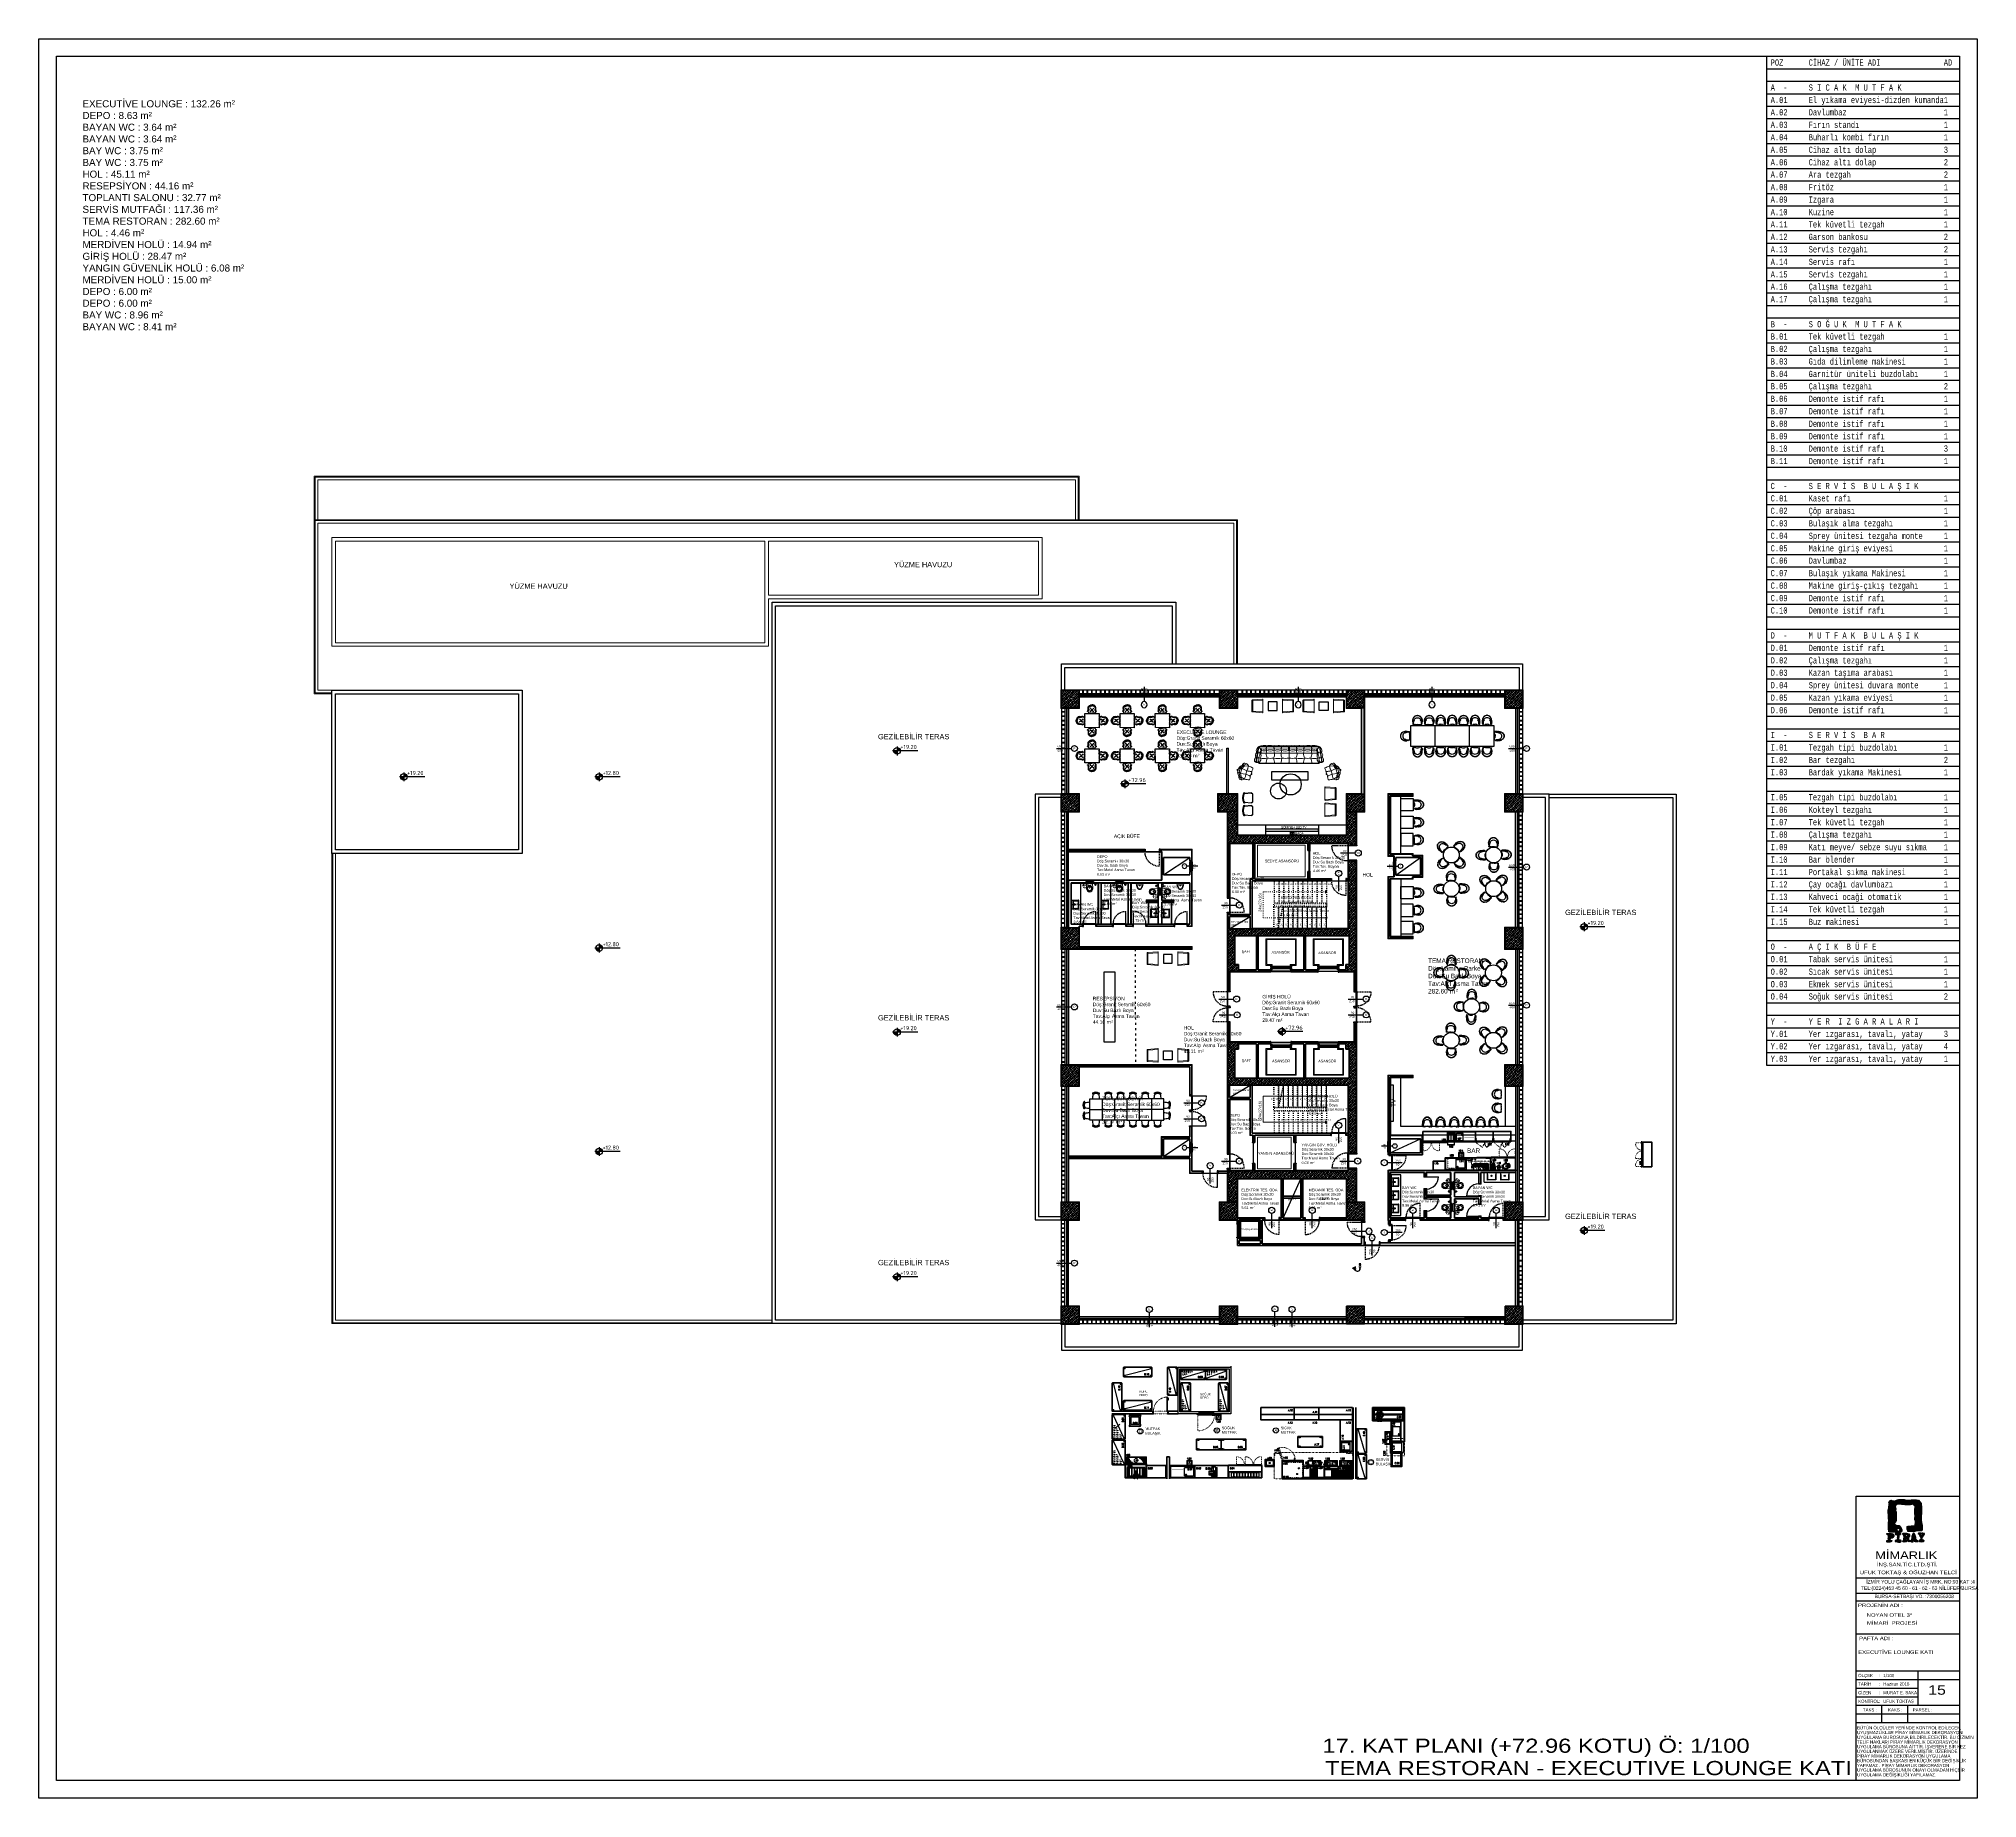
# Model space of a CAD drawing. Header units: millimetres. Extents: x 1443065 to 1517367, y 3763150 to 3779068.
# Drawn here: x 1506356 to 1517367, y 3763150 to 3773150 of the extents above; entities that cross this region are included whole.
import ezdxf
from ezdxf.enums import TextEntityAlignment as Align

# ---------------------------------------------------------------- set-up
doc = ezdxf.new("R2010")
doc.units = ezdxf.units.MM
doc.set_wipeout_variables(frame=1)
for name, pattern in [('ACAD_ISO02W100', [15, 12, -3]), ('ACAD_ISO03W100', [30, 12, -18]), ('BORDER', [1.75, 0.5, -0.25, 0.5, -0.25, 0, -0.25]), ('DASHDOTX2', [2, 1, -0.5, 0, -0.5]), ('DASHED2', [0.375, 0.25, -0.125]), ('DOT', [0.25, 0, -0.25]), ('HIDDEN', [9.525, 6.35, -3.175]), ('HIDDEN2', [0.1875, 0.125, -0.0625])]:
    doc.linetypes.add(name, pattern=pattern)
for name, color, linetype, lineweight in [('-DWG_ANA', 7, 'Continuous', 50), ('-DWG_ANA_1', 7, 'BORDER', 25), ('-DWG_DETAY1', 7, 'Continuous', 25), ('-DWG_DETAY2', 7, 'Continuous', 15), ('-DWG_DETAY3', 7, 'Continuous', 15), ('-DWG_DETAY4', 7, 'DOT', 18), ('1-tefriş2', 63, 'Continuous', 5), ('A_TEFRIS', 173, 'Continuous', 9), ('D-tefris', 252, 'Continuous', 0), ('dog', 144, 'Continuous', 5), ('DUVAR', 2, 'Continuous', 35), ('DVL-C', 7, 'DASHDOTX2', 20), ('GOR-2', 139, 'Continuous', 5), ('k-cizgi', 7, 'Continuous', 0), ('KAPI', 32, 'Continuous', 25), ('kapi-acilis', 43, 'DOT', 15), ('MAHAL', 52, 'Continuous', 13), ('MERDIVEN', 4, 'Continuous', 20), ('NO', 7, 'Continuous', 30), ('PLAN', 253, 'Continuous', 15), ('s-depo', 140, 'Continuous', 25), ('SIVA', 3, 'Continuous', 9), ('TASIYICI', 170, 'Continuous', 50), ('TEFRIS', 165, 'Continuous', 15), ('yerizg-a', 7, 'Continuous', 15), ('yerizg-b', 7, 'Continuous', 9)]:
    doc.layers.add(name, color=color, linetype=linetype, lineweight=lineweight)
for name, color, linetype in [('1 duvar', 30, 'Continuous'), ('1 kolon', 6, 'Continuous'), ('1 tefriş 2', 8, 'Continuous'), ('1 vitrifiye', 141, 'Continuous'), ('1-Tefriş', 51, 'Continuous'), ('BL-A', 1, 'Continuous'), ('BL-B', 5, 'Continuous'), ('BL-C', 140, 'Continuous'), ('BL-D', 180, 'Continuous'), ('BL-I', 151, 'Continuous'), ('BL-O', 43, 'Continuous'), ('BL-P', 200, 'Continuous'), ('BL-Y', 144, 'Continuous'), ('donut_hata', 7, 'Continuous'), ('HATCH 1', 253, 'Continuous'), ('HIDDEN', 124, 'HIDDEN'), ('Kapi-acilim', 7, 'Continuous'), ('m-DOG_', 4, 'Continuous'), ('m-DOG_gor', 8, 'Continuous'), ('m-TAR_', 8, 'Continuous'), ('m-TAR_duvar', 8, 'Continuous'), ('m-TFR_', 1, 'Continuous'), ('m-TFR_vitrifiye', 1, 'Continuous'), ('m-YAZ_kot', 7, 'Continuous'), ('m-YAZ_pafta', 7, 'Continuous'), ('m-YAZ_poz', 7, 'Continuous'), ('SANITARY', 152, 'Continuous'), ('SANITARY 1', 124, 'Continuous'), ('yazi-blk', 7, 'Continuous'), ('YAZI_BLM_1', 7, 'Continuous'), ('YAZI_BLM_2', 10, 'Continuous'), ('YRNO', 7, 'Continuous')]:
    doc.layers.add(name, color=color, linetype=linetype)
doc.styles.add('antet', font='monos.ttf', dxfattribs={"width": 0.8})
doc.styles.add('BLM_YAZI', font='stylu.ttf', dxfattribs={"width": 0.8})
doc.styles.add('mono', font='isocpeur.ttf')
doc.styles.add('olculer', font='romans.shx', dxfattribs={"width": 0.8})
doc.styles.add('ROMANS', font='romans.shx', dxfattribs={"width": 0.8})
doc.styles.get("Standard").update_dxf_attribs({"font": 'arial.ttf'})
doc.styles.add('TROMANS', font='romanstw.shx', dxfattribs={"width": 0.8})
doc.styles.add('YAZ', font='arial.ttf', dxfattribs={"width": 0.8, "height": 10})
pattern_1 = [(45, (-82570.414, -4962.345), (-8.98025612, 8.98025612), []), (45, (-82561.433, -4962.345), (-8.98025612, 8.98025612), [6.35, -3.175])]
pattern_2 = [(45, (89503.326, -87954.949), (-8.98025612, 8.98025612), []), (45, (89512.306, -87954.949), (-8.98025612, 8.98025612), [6.35, -3.175])]
pattern_3 = [(45, (-82570.414, -58953.389), (-8.98025612, 8.98025612), []), (45, (-82561.433, -58953.389), (-8.98025612, 8.98025612), [6.35, -3.175])]

# ---------------------------------------------------------------- blocks, each defined once
blk = doc.blocks.new('Asansör')
at = {"layer": 'dog', "extrusion": (-9.21821e-11, 6.3018e-09, 1)}
for points in [[(-51, -142), (-51, -147), (-86, -147), (-86, 5), (86, 5), (86, -147), (51, -147), (51, -142), (81, -142), (81, 0), (-81, 0), (-81, -142), (-51, -142)], [(-56, -152), (-56, -147)], [(-56, -157), (-56, -162)], [(56, -152), (56, -147)], [(56, -157), (56, -162)]]:
    blk.add_lwpolyline(points, dxfattribs=at)
for points in [[(-61, -157), (0, -157), (0, -152), (-61, -152)], [(-61, -167), (0, -167), (0, -162), (-61, -162)], [(-61, -172), (-61, -167), (-51, -167), (-51, -172)], [(61, -157), (0, -157), (0, -152), (61, -152)], [(61, -167), (0, -167), (0, -162), (61, -162)], [(51, -172), (51, -167), (61, -167), (61, -172)]]:
    blk.add_lwpolyline(points, close=True, dxfattribs=at)
blk = doc.blocks.new('Perde Kapı')
at = {"layer": 'm-DOG_', "linetype": 'HIDDEN'}
blk.add_line((5, 26), (5, 116), dxfattribs=at)
at = {"layer": 'm-DOG_'}
for p, q in [((9, 23), (9, 26)), ((81, 23), (81, 26))]:
    blk.add_line(p, q, dxfattribs=at)
for points in [[(0, -25), (5, -25), (5, 26), (0, 26)], [(5, 26), (85, 26), (85, 23), (5, 23)], [(90, -25), (85, -25), (85, 26), (90, 26)]]:
    blk.add_lwpolyline(points, close=True, dxfattribs=at)
at = {"layer": 'm-DOG_', "linetype": 'HIDDEN'}
blk.add_arc((3, 29), 87.4, 358.2588, 88.4682, dxfattribs=at)
blk = doc.blocks.new('m-penpoz')
blk.add_line((0, -1.63), (0, 0))
blk.add_circle((0, 0.33), 0.332)
blk.add_attdef('POZNO', text='', height=0.18).set_placement((0, 0.33), align=Align.MIDDLE)
blk.add_attdef('WIDTH', text='', height=0.18, rotation=90).set_placement((0, -1.63), align=Align.BOTTOM_LEFT)
blk.add_attdef('HEIGHT', text='', height=0.18, rotation=90).set_placement((0.07, -1.63), align=Align.TOP_LEFT)
blk = doc.blocks.new('90lık Kqpı')
at = {"layer": 'm-DOG_', "linetype": 'HIDDEN'}
blk.add_line((-8, -5), (-88, -5), dxfattribs=at)
at = {"layer": 'm-DOG_'}
for p, q in [((-5, -9), (-8, -9)), ((-5, -81), (-8, -81))]:
    blk.add_line(p, q, dxfattribs=at)
for points in [[(8, 0), (8, -5), (-8, -5), (-8, 0)], [(-8, -5), (-8, -85), (-5, -85), (-5, -5)], [(8, -90), (8, -85), (-8, -85), (-8, -90)]]:
    blk.add_lwpolyline(points, close=True, dxfattribs=at)
at = {"layer": 'm-DOG_', "linetype": 'HIDDEN'}
blk.add_arc((-8, -5), 80, 180, 270, dxfattribs=at)
blk = doc.blocks.new('m-plankot')
h = blk.add_hatch(color=256)
h.paths.add_polyline_path([(0, 0.144), (0, 0), (0.144, 0, 0.414214)])
h.paths.add_polyline_path([(0, -0.144), (0, 0), (-0.144, 0, 0.414214)])
for p, q in [((0.914, 0), (-0.192, 0)), ((0, 0.192), (0, -0.192))]:
    blk.add_line(p, q)
blk.add_circle((0, 0), 0.144)
blk.add_attdef('INCEKOT', (0.187, 0.1), '', height=0.18)
blk.add_attdef('KABAKOT', text='', height=0.18).set_placement((0.187, -0.1), align=Align.TOP_LEFT)
blk = doc.blocks.new('RR23WR23R2R')
at = {"layer": '1 tefriş 2'}
for centre, radius, start, end in [((-54, 20), 0.89, 46.0717, 232.9584), ((-59, 14), 7.33, 43.4548, 52.9584), ((-217, -140), 229, 41.7573, 44.589), ((-217, -140), 229, 41.7573, 44.589), ((-82, -14), 43.4, 43.7202, 49.3189), ((-36, 14), 18.8, 116.1209, 159.7626), ((-53, 19), 2.79, 53.4798, 92.8774), ((-53, 19), 2.79, 53.4798, 92.8774), ((-59, 9), 14.3, 42.9637, 56.5613), ((-59, 9), 14.3, 42.9637, 56.5613), ((-86, -23), 52.4, 38.0046, 48.4443), ((-20, 46), 39.3, 222.9637, 256.9909), ((-20, 46), 39.3, 222.9637, 256.9909), ((-83, -21), 50, 38.0046, 42.3958), ((-22, 41), 37.3, 229.7316, 252.3045), ((-83, -21), 50, 38.0046, 42.3958), ((-22, 41), 37.3, 229.7316, 252.3045), ((-58, 59), 31.3, 295.7385, 315.3775), ((-13, 33), 39.8, 218.0046, 252.3045), ((-14, 33), 38, 218.0046, 252.3045), ((-14, 33), 38, 218.0046, 252.3045), ((-56, 58), 28.8, 314.6126, 335.079), ((-25, 32), 27.2, 252.3045, 284.9546), ((-25, 32), 27.2, 252.3045, 284.9546), ((-12, 37), 20.1, 111.1217, 153.2814), ((142, 218), 229, 225.4715, 228.2427), ((142, 218), 229, 225.4715, 228.2427), ((-7, 61), 14.3, 213.4387, 227.0363), ((-7, 61), 14.3, 213.4387, 227.0363), ((-23, 24), 19, 284.9546, 317.3505), ((-23, 24), 19, 284.9546, 317.3505), ((-44, 22), 39.3, 13.0091, 47.0363), ((-44, 22), 39.3, 13.0091, 47.0363), ((25, 88), 52.4, 221.5557, 231.9954), ((-39, 24), 37.3, 17.6955, 40.2684), ((23, 85), 50, 227.6042, 231.9954), ((23, 85), 50, 227.6042, 231.9954), ((-39, 24), 37.3, 17.6955, 40.2684), ((-22, 25), 19, 312.6495, 345.0454), ((-22, 25), 19, 312.6495, 345.0454), ((-14, 15), 19.4, 284.9546, 317.3505), ((-14, 15), 19.4, 284.9546, 317.3505), ((-14, 15), 20.3, 284.9546, 317.3505), ((-31, 15), 38, 17.6955, 51.9954), ((-31, 15), 38, 17.6955, 51.9954), ((-31, 15), 39.8, 17.6955, 51.9954), ((-30, 27), 27.2, 345.0454, 17.6955), ((-30, 27), 27.2, 345.0454, 17.6955), ((-13, 16), 19.4, 312.6495, 345.0454), ((-13, 16), 19.4, 312.6495, 345.0454), ((-13, 16), 20.3, 312.6495, 345.0454), ((-21, 19), 27.7, 345.0454, 17.6955), ((-21, 19), 27.7, 345.0454, 17.6955), ((-21, 18), 29, 345.0454, 17.6955), ((-17, 23), 27.7, 252.3045, 284.9546), ((-17, 23), 27.7, 252.3045, 284.9546), ((-16, 23), 29, 252.3045, 284.9546)]:
    blk.add_arc(centre, radius, start, end, dxfattribs=at)
blk = doc.blocks.new('*U50')
at = {"layer": 'DUVAR'}
blk.add_blockref('RR23WR23R2R', (24, -25), dxfattribs=at)
blk = doc.blocks.new('*U51')
at = {"layer": 'm-TFR_', "color": 0, "linetype": 'ByBlock', "lineweight": -2, "transparency": 16777216}
for p, rotation in [((1617813, 3774144), 270), ((1617816, 3774236), 180), ((1617908, 3774233), 90)]:
    blk.add_blockref('*U50', p, dxfattribs=dict(at, rotation=rotation))
blk.add_blockref('*U50', (1617905, 3774141), dxfattribs=at)
blk = doc.blocks.new('*U52')
at = {"layer": 'DUVAR'}
blk.add_blockref('RR23WR23R2R', (24, -25), dxfattribs=at)
blk = doc.blocks.new('*U53')
at = {"layer": 'm-TFR_', "color": 0, "linetype": 'ByBlock', "lineweight": -2, "transparency": 16777216}
for p, rotation in [((1617813, 3774144), 270), ((1617816, 3774236), 180), ((1617908, 3774233), 90)]:
    blk.add_blockref('*U52', p, dxfattribs=dict(at, rotation=rotation))
blk.add_blockref('*U52', (1617905, 3774141), dxfattribs=at)
blk = doc.blocks.new('*U54')
at = {"layer": 'DUVAR'}
blk.add_blockref('RR23WR23R2R', (24, -25), dxfattribs=at)
blk = doc.blocks.new('*U55')
at = {"layer": 'm-TFR_', "color": 0, "linetype": 'ByBlock', "lineweight": -2, "transparency": 16777216}
for p, rotation in [((1617813, 3774144), 270), ((1617816, 3774236), 180), ((1617908, 3774233), 90)]:
    blk.add_blockref('*U54', p, dxfattribs=dict(at, rotation=rotation))
blk.add_blockref('*U54', (1617905, 3774141), dxfattribs=at)
blk = doc.blocks.new('*U56')
at = {"layer": 'DUVAR'}
blk.add_blockref('RR23WR23R2R', (24, -25), dxfattribs=at)
blk = doc.blocks.new('*U57')
at = {"layer": 'm-TFR_', "color": 0, "linetype": 'ByBlock', "lineweight": -2, "transparency": 16777216}
for p, rotation in [((1617813, 3774144), 270), ((1617816, 3774236), 180), ((1617908, 3774233), 90)]:
    blk.add_blockref('*U56', p, dxfattribs=dict(at, rotation=rotation))
blk.add_blockref('*U56', (1617905, 3774141), dxfattribs=at)
blk = doc.blocks.new('*U58')
at = {"layer": 'DUVAR'}
blk.add_blockref('RR23WR23R2R', (24, -25), dxfattribs=at)
blk = doc.blocks.new('*U59')
at = {"layer": 'm-TFR_', "color": 0, "linetype": 'ByBlock', "lineweight": -2, "transparency": 16777216}
for p, rotation in [((1617813, 3774144), 270), ((1617816, 3774236), 180), ((1617908, 3774233), 90)]:
    blk.add_blockref('*U58', p, dxfattribs=dict(at, rotation=rotation))
blk.add_blockref('*U58', (1617905, 3774141), dxfattribs=at)
blk = doc.blocks.new('*U60')
at = {"layer": 'DUVAR'}
blk.add_blockref('RR23WR23R2R', (24, -25), dxfattribs=at)
blk = doc.blocks.new('*U61')
at = {"layer": 'm-TFR_', "color": 0, "linetype": 'ByBlock', "lineweight": -2, "transparency": 16777216}
for p, rotation in [((1617813, 3774144), 270), ((1617816, 3774236), 180), ((1617908, 3774233), 90)]:
    blk.add_blockref('*U60', p, dxfattribs=dict(at, rotation=rotation))
blk.add_blockref('*U60', (1617905, 3774141), dxfattribs=at)
blk = doc.blocks.new('*U62')
at = {"layer": 'DUVAR'}
blk.add_blockref('RR23WR23R2R', (24, -25), dxfattribs=at)
blk = doc.blocks.new('*U63')
at = {"layer": 'm-TFR_', "color": 0, "linetype": 'ByBlock', "lineweight": -2, "transparency": 16777216}
for p, rotation in [((1617813, 3774144), 270), ((1617816, 3774236), 180), ((1617908, 3774233), 90)]:
    blk.add_blockref('*U62', p, dxfattribs=dict(at, rotation=rotation))
blk.add_blockref('*U62', (1617905, 3774141), dxfattribs=at)
blk = doc.blocks.new('*U64')
at = {"layer": 'DUVAR'}
blk.add_blockref('RR23WR23R2R', (24, -25), dxfattribs=at)
blk = doc.blocks.new('*U65')
at = {"layer": 'm-TFR_', "color": 0, "linetype": 'ByBlock', "lineweight": -2, "transparency": 16777216}
for p, rotation in [((1617813, 3774144), 270), ((1617816, 3774236), 180), ((1617908, 3774233), 90)]:
    blk.add_blockref('*U64', p, dxfattribs=dict(at, rotation=rotation))
blk.add_blockref('*U64', (1617905, 3774141), dxfattribs=at)
blk = doc.blocks.new('*U66')
at = {"layer": 'DUVAR'}
blk.add_blockref('RR23WR23R2R', (24, -25), dxfattribs=at)
blk = doc.blocks.new('*U67')
at = {"layer": 'm-TFR_', "color": 0, "linetype": 'ByBlock', "lineweight": -2, "transparency": 16777216}
for p, rotation in [((1617813, 3774144), 270), ((1617816, 3774236), 180), ((1617908, 3774233), 90)]:
    blk.add_blockref('*U66', p, dxfattribs=dict(at, rotation=rotation))
blk.add_blockref('*U66', (1617905, 3774141), dxfattribs=at)
blk = doc.blocks.new('c cx xc')
at = {"layer": 'A_TEFRIS'}
for p, q in [((31355, -6701), (31425, -6701)), ((31356, -6758), (31360, -6701)), ((31422, -6761), (31359, -6761)), ((31420, -6701), (31425, -6758))]:
    blk.add_line(p, q, dxfattribs=at)
blk.add_lwpolyline([(31359, -6761), (31352, -6761, -0.43878), (31350, -6759), (31355, -6699, -0.390066), (31358, -6696), (31422, -6696, -0.390066), (31425, -6699), (31430, -6759, -0.43878), (31428, -6761), (31422, -6761)], format="xyb", dxfattribs=at)
for centre, start, end in [((31359, -6758), 175.2364, 270), ((31422, -6758), 270, 4.7636)]:
    blk.add_arc(centre, 3, start, end, dxfattribs=at)
blk = doc.blocks.new('fffef')
for p, q in [((0.1, 19), (0, 18.7)), ((0, 18.7), (0, 18.5)), ((0, 18.5), (0, 17.9)), ((0, 17.9), (0, -18.1)), ((0.2, 19.6), (0.1, 19.2)), ((0.1, 19.2), (0.1, 19)), ((0.4, 20), (0.2, 19.6)), ((0.5, 20.4), (0.4, 20)), ((0.7, 20.6), (0.5, 20.4)), ((0.8, 20.9), (0.7, 20.6)), ((1.1, 21.3), (0.8, 20.9)), ((1.4, 21.6), (1.1, 21.3)), ((1.6, 21.8), (1.4, 21.6)), ((1.8, 22), (1.6, 21.8)), ((2, 22.2), (1.8, 22)), ((2.3, 22.3), (2, 22.2)), ((2.6, 22.5), (2.3, 22.3)), ((3, 22.7), (2.6, 22.5)), ((3.3, 22.8), (3, 22.7)), ((3.7, 22.9), (3.3, 22.8)), ((4.1, 23), (3.7, 22.9)), ((4.4, 23.1), (4.1, 23)), ((4.8, 23.1), (4.4, 23.1)), ((5.4, 23.1), (4.8, 23.1)), ((5.7, 23.1), (5.4, 23.1)), ((5.6, 24.1), (5.5, 23.9)), ((5.5, 23.9), (5.5, 23.7)), ((5.5, 23.7), (5.5, 23.7)), ((5.5, 23.7), (5.6, 23.5)), ((5.7, 24.3), (5.6, 24.1)), ((5.6, 23.5), (5.6, 23.3)), ((5.6, 23.3), (5.6, 23.2)), ((5.6, 23.2), (5.7, 23.1)), ((5.8, 24.5), (5.7, 24.3)), ((5.7, 23.1), (5.7, 23.1)), ((5.7, 23.1), (5.7, 23.1)), ((5.9, 24.7), (5.8, 24.6)), ((5.8, 24.6), (5.8, 24.5)), ((6.1, 24.8), (5.9, 24.7)), ((6.3, 24.9), (6.1, 24.8)), ((6.4, 24.9), (6.3, 24.9)), ((6.5, 25), (6.4, 24.9)), ((6.4, 24.9), (6.4, 24.9)), ((6.7, 25), (6.5, 25)), ((35.8, 22.1), (6.7, 25)), ((36, 22), (35.8, 22.1)), ((36.4, 22), (36, 22)), ((36.8, 21.9), (36.4, 22)), ((37.2, 21.8), (36.8, 21.9)), ((37.6, 21.6), (37.2, 21.8)), ((37.6, 24.2), (37.5, 24)), ((37.5, 24), (37.5, 23.8)), ((37.5, 23.8), (37.5, 23.7)), ((37.5, 23.7), (37.5, 23.6)), ((37.5, 23.6), (37.6, 23.4)), ((37.7, 24.4), (37.6, 24.2)), ((37.6, 23.4), (37.7, 23.2)), ((37.9, 21.5), (37.6, 21.6)), ((37.8, 24.5), (37.7, 24.4)), ((37.7, 23.2), (37.8, 22.9)), ((37.9, 24.6), (37.8, 24.5)), ((37.8, 22.9), (38.5, 21.2)), ((38, 24.7), (37.9, 24.6)), ((38.2, 21.4), (37.9, 21.5)), ((38.1, 24.8), (38, 24.7)), ((38.3, 24.9), (38.1, 24.8)), ((38.5, 21.2), (38.2, 21.4)), ((38.5, 25), (38.3, 24.9)), ((38.7, 25), (38.5, 25)), ((38.9, 25), (38.7, 25)), ((39.2, 25), (38.9, 25)), ((39.4, 24.9), (39.2, 25)), ((39.5, 24.8), (39.4, 24.9)), ((39.6, 24.7), (39.5, 24.8)), ((39.7, 24.7), (39.6, 24.7)), ((39.8, 24.4), (39.7, 24.7)), ((40, 24.1), (39.8, 24.4)), ((40.4, 23.2), (40, 24.1)), ((40.8, 22.1), (40.4, 23.2)), ((41.3, 20.7), (40.8, 22.1)), ((42, 18.8), (41.3, 20.7)), ((42.8, 16.1), (42, 18.8)), ((43.5, 13.2), (42.8, 16.1)), ((44.1, 10.1), (43.5, 13.2)), ((44.6, 7.3), (44.1, 10.1)), ((44.8, 4.7), (44.6, 7.3)), ((45, 1.4), (44.8, 4.7)), ((45, -2.3), (45, 1.4)), ((0, -18.1), (0, -18.7)), ((0, -18.7), (0.1, -19.1)), ((0.1, -19.1), (0.2, -19.7)), ((0.2, -19.7), (0.3, -19.9)), ((0.3, -19.9), (0.5, -20.4)), ((0.5, -20.4), (0.7, -20.7)), ((0.7, -20.7), (1, -21.1)), ((1, -21.1), (1.2, -21.4)), ((1.2, -21.4), (1.5, -21.7)), ((1.5, -21.7), (1.9, -22)), ((1.9, -22), (2.3, -22.3)), ((2.3, -22.3), (2.8, -22.6)), ((2.8, -22.6), (3.4, -22.9)), ((3.4, -22.9), (4.1, -23)), ((4.1, -23), (4.6, -23.1)), ((4.6, -23.1), (5, -23.1)), ((5, -23.1), (5.4, -23.1)), ((5.4, -23.1), (5.6, -23.1)), ((5.6, -23.4), (5.5, -23.5)), ((5.5, -23.5), (5.5, -23.7)), ((5.5, -23.7), (5.5, -23.9)), ((5.5, -23.9), (5.5, -23.9)), ((5.5, -23.9), (5.6, -24)), ((5.6, -23.1), (5.6, -23.1)), ((5.6, -23.1), (5.7, -23.1)), ((5.7, -23.1), (5.6, -23.2)), ((5.6, -23.2), (5.6, -23.4)), ((5.6, -24), (5.6, -24.2)), ((5.6, -24.2), (5.7, -24.3)), ((5.7, -23.1), (5.7, -23.1)), ((5.7, -24.3), (5.7, -24.4)), ((5.7, -24.4), (5.8, -24.5)), ((5.8, -24.5), (5.9, -24.6)), ((5.9, -24.6), (5.9, -24.7)), ((5.9, -24.7), (6, -24.8)), ((6, -24.8), (6.1, -24.8)), ((6.1, -24.8), (6.2, -24.9)), ((6.2, -24.9), (6.3, -24.9)), ((6.3, -24.9), (6.5, -25)), ((6.5, -25), (6.6, -25)), ((6.6, -25), (6.7, -25)), ((6.7, -25), (36.2, -22)), ((36.2, -22), (36.5, -22)), ((36.5, -22), (36.8, -21.9)), ((36.8, -21.9), (37, -21.9)), ((37, -21.9), (37.2, -21.8)), ((37.2, -21.8), (37.4, -21.7)), ((37.4, -21.7), (37.6, -21.7)), ((38.5, -21.2), (37.5, -23.6)), ((37.5, -23.6), (37.5, -23.9)), ((37.5, -23.9), (37.6, -24.2)), ((37.6, -21.7), (37.8, -21.6)), ((37.6, -24.2), (37.7, -24.4)), ((37.7, -24.4), (37.9, -24.6)), ((37.8, -21.6), (38.1, -21.4)), ((37.9, -24.6), (38, -24.8)), ((38, -24.8), (38.3, -24.9)), ((38.1, -21.4), (38.3, -21.3)), ((38.3, -21.3), (38.5, -21.2)), ((38.3, -24.9), (38.5, -25)), ((38.5, -25), (38.7, -25)), ((38.7, -25), (38.9, -25)), ((38.9, -25), (39.1, -25)), ((39.1, -25), (39.2, -25)), ((39.2, -25), (39.3, -24.9)), ((39.3, -24.9), (39.4, -24.9)), ((39.4, -24.9), (39.6, -24.8)), ((39.6, -24.8), (39.7, -24.7)), ((39.7, -24.7), (40.2, -23.7)), ((39.7, -24.7), (39.7, -24.7)), ((40.2, -23.7), (40.8, -22)), ((40.8, -22), (41.8, -19.3)), ((41.8, -19.3), (42.7, -16.5)), ((42.7, -16.5), (43.4, -13.7)), ((43.4, -13.7), (44, -11.1)), ((44, -11.1), (44.3, -9.2)), ((44.3, -9.2), (44.7, -6.1)), ((44.7, -6.1), (45, -2.3))]:
    blk.add_line(p, q)
at = {"layer": 'A_TEFRIS'}
for p, q in [((0, 18.1), (0, -18.1)), ((6.4, 22.5), (35.8, 19.6)), ((6.7, 25), (36, 22)), ((6.4, -22.5), (35.8, -19.6)), ((6.7, -25), (36, -22))]:
    blk.add_line(p, q, dxfattribs=at)
for centre, radius, start, end in [((5, 18.1), 5, 81.94221, 180), ((6.8, 23.7), 1.28, 95.91913, 252.59151), ((35.4, 14), 5.55, 37.22125, 85.42677), ((35.7, 17), 5.05, 56.06309, 85.66882), ((38.8, 23.6), 1.37, 48.2766, 180.06453), ((-15.3, 0), 57.8, 335.89038, 24.10962), ((-15.3, 0), 60.3, 335.88785, 24.11215), ((5, -18.1), 5, 180, 278.05779), ((6.8, -23.7), 1.28, 107.40849, 264.08087), ((35.4, -14), 5.55, 274.57323, 322.77875), ((35.7, -17), 5.05, 274.33118, 303.93691), ((38.8, -23.6), 1.37, 179.93547, 311.7234)]:
    blk.add_arc(centre, radius, start, end, dxfattribs=at)
blk = doc.blocks.new('R23R23')
at = {"layer": '1-tefriş2'}
for points in [[(-130.9, -6.7), (-139.8, -93.8)], [(-129.8, -5.9), (-139, -95.7)], [(-128.9, -6.9), (-137.8, -94)], [(-130, -69.5), (-135, -66.6)], [(-98.8, -2.7), (-98.8, -5)], [(-72.5, -2.8), (-72.5, -5.2)], [(-41.1, -2.8), (-41.1, -5.2)], [(-15.6, -28), (-15.6, -8.2)], [(-14.1, -4.6), (-14.1, -7.2)], [(-14.1, -7.2), (-14.1, -99.1)], [(-14.1, -7.2), (-14.1, -100.1)], [(-14.1, -8.1), (-14.1, -100.1)], [(-12.6, -28), (-12.6, -8.2)], [(12.9, -2.8), (12.9, -5.2)], [(44.3, -2.8), (44.3, -5.2)], [(70.6, -2.7), (70.6, -5)], [(101.2, -6.9), (109.6, -94)], [(101.8, -69.5), (107, -66.6)], [(102.1, -5.9), (110.8, -95.7)], [(103.2, -6.7), (111.6, -93.8)], [(-138.1, -96), (-127.3, -96)], [(-137.8, -94), (-125.7, -94)], [(-125.9, -100), (-16.4, -100)], [(-125.6, -102), (-16.6, -102)], [(97.7, -100), (-11.8, -100)], [(97.4, -102), (-11.5, -102)], [(109.6, -94), (97.5, -94)], [(109.9, -96), (99.1, -96)]]:
    blk.add_lwpolyline(points, dxfattribs=at)
for points, knots in [([(-126.8, -5.5), (-124.5, -4.6), (-123.8, -3.4), (-123, -2.5), (-121.6, -0.8), (-120.2, -0.6), (-118.8, -0.4), (-116.7, -0.1), (-114.7, 0.1), (-112.4, 0.2), (-110, 0.3), (-107.3, 0.3), (-104.9, 0.2), (-103.9, 0.1), (-102.9, 0.1), (-102, -0.2), (-101.3, -0.4), (-100.7, -0.6), (-100.2, -1), (-99.8, -1.3), (-99.5, -1.7), (-99.2, -2.1), (-99, -2.3), (-98.8, -2.4), (-98.8, -2.7)], [0, 0, 0, 0, 1, 1, 1, 2, 2, 2, 3, 3, 3, 4, 4, 4, 5, 5, 5, 6, 6, 6, 7, 7, 7, 8, 8, 8, 8]), ([(-72.5, -2.8), (-72.8, -2.3), (-73.2, -1.8), (-73.7, -1.4), (-74, -1.2), (-74.3, -1), (-74.7, -0.8), (-75.5, -0.4), (-76.4, -0.2), (-77.3, -0.1), (-82.2, 0.7), (-87, 0.2), (-92.2, 0.2), (-93.9, 0.2), (-95.6, 0.3), (-96.9, -0.6), (-97.7, -1.1), (-98.3, -1.9), (-98.8, -2.7)], [0, 0, 0, 0, 1, 1, 1, 2, 2, 2, 3, 3, 3, 4, 4, 4, 5, 5, 5, 6, 6, 6, 6]), ([(-41.1, -2.8), (-41.4, -2.3), (-41.8, -1.8), (-42.3, -1.4), (-42.6, -1.2), (-42.9, -1), (-43.3, -0.8), (-44.1, -0.4), (-45, -0.3), (-45.9, -0.2), (-52.4, 0.5), (-58.6, -0.2), (-65.5, 0), (-67.3, 0.1), (-69.3, 0.2), (-70.7, -0.7), (-71.5, -1.2), (-72.1, -2), (-72.5, -2.8)], [0, 0, 0, 0, 1, 1, 1, 2, 2, 2, 3, 3, 3, 4, 4, 4, 5, 5, 5, 6, 6, 6, 6]), ([(-14.7, -1.9), (-14.9, -1.8), (-15.1, -1.6), (-15.3, -1.4), (-15.6, -1.2), (-15.9, -1), (-16.2, -0.8), (-17.1, -0.4), (-18, -0.3), (-18.9, -0.2), (-22.5, 0.2), (-25.9, -0.1), (-31.4, 0), (-34, 0.1), (-37.2, 0.2), (-39.1, -0.8), (-40.1, -1.3), (-40.7, -2), (-41.1, -2.8)], [0, 0, 0, 0, 1, 1, 1, 2, 2, 2, 3, 3, 3, 4, 4, 4, 5, 5, 5, 6, 6, 6, 6]), ([(-13.5, -1.9), (-13.3, -1.8), (-13.1, -1.6), (-12.9, -1.4), (-12.6, -1.2), (-12.3, -1), (-11.9, -0.8), (-11.1, -0.4), (-10.2, -0.3), (-9.3, -0.2), (-5.7, 0.2), (-2.3, -0.1), (3.2, 0), (5.9, 0.1), (9, 0.2), (10.9, -0.8), (11.9, -1.3), (12.5, -2), (12.9, -2.8)], [0, 0, 0, 0, 1, 1, 1, 2, 2, 2, 3, 3, 3, 4, 4, 4, 5, 5, 5, 6, 6, 6, 6]), ([(12.9, -2.8), (13.2, -2.3), (13.6, -1.8), (14.1, -1.4), (14.4, -1.2), (14.7, -1), (15.1, -0.8), (15.9, -0.4), (16.8, -0.3), (17.7, -0.2), (24.3, 0.5), (30.4, -0.2), (37.3, 0), (39.1, 0.1), (41.1, 0.2), (42.5, -0.7), (43.3, -1.2), (43.9, -2), (44.3, -2.8)], [0, 0, 0, 0, 1, 1, 1, 2, 2, 2, 3, 3, 3, 4, 4, 4, 5, 5, 5, 6, 6, 6, 6]), ([(44.3, -2.8), (44.6, -2.3), (45, -1.8), (45.5, -1.4), (45.8, -1.2), (46.1, -1), (46.5, -0.8), (47.3, -0.4), (48.2, -0.2), (49.1, -0.1), (54, 0.7), (58.8, 0.2), (64, 0.2), (65.7, 0.2), (67.4, 0.3), (68.7, -0.6), (69.5, -1.1), (70.1, -1.9), (70.6, -2.7)], [0, 0, 0, 0, 1, 1, 1, 2, 2, 2, 3, 3, 3, 4, 4, 4, 5, 5, 5, 6, 6, 6, 6]), ([(99.1, -5.5), (96.8, -4.6), (96.1, -4.2), (95.4, -3.7), (94, -2.8), (92.5, -1.7), (91.1, -1), (89.1, -0.1), (87, 0.1), (84.7, 0.2), (82.1, 0.3), (79.2, 0.3), (76.8, 0.2), (75.7, 0.1), (74.7, 0.1), (73.8, -0.2), (73.1, -0.4), (72.5, -0.6), (72, -1), (71.6, -1.3), (71.3, -1.7), (71, -2.1), (70.8, -2.3), (70.6, -2.4), (70.6, -2.7)], [0, 0, 0, 0, 1, 1, 1, 2, 2, 2, 3, 3, 3, 4, 4, 4, 5, 5, 5, 6, 6, 6, 7, 7, 7, 8, 8, 8, 8]), ([(-139.8, -94.4), (-141.4, -93), (-143, -91.6), (-143.8, -89.8), (-144.5, -88.3), (-144.6, -86.5), (-144.6, -84.7), (-144.7, -80.5), (-144.4, -76.5), (-143.4, -72.6), (-143.2, -72), (-143, -71.4), (-142.8, -70.8), (-142.2, -69.6), (-141.2, -68.5), (-140, -67.8), (-139.3, -67.4), (-138.6, -67.1), (-137.8, -66.8), (-137.5, -66.8), (-137.3, -66.7), (-137, -66.6)], [0, 0, 0, 0, 1, 1, 1, 2, 2, 2, 3, 3, 3, 4, 4, 4, 5, 5, 5, 6, 6, 6, 7, 7, 7, 7]), ([(-131, -7.7), (-132.4, -10), (-133.6, -12.4), (-134.7, -14.8), (-136.1, -17.8), (-137.1, -21.1), (-137.7, -24.4), (-138.1, -27), (-138.2, -29.8), (-137.6, -32.3), (-137.5, -33), (-137.3, -33.6), (-137.2, -34.2), (-137, -35.1), (-136.9, -35.9), (-136.7, -36.8), (-136.5, -37.9), (-136.3, -38.9), (-135.8, -39.9), (-135.6, -40.3), (-135.4, -40.8), (-135, -41), (-134.9, -41.1), (-134.8, -41.1), (-134.8, -41.1), (-134.6, -41.2), (-134.5, -41.2), (-134.5, -41.3)], [0, 0, 0, 0, 1, 1, 1, 2, 2, 2, 3, 3, 3, 4, 4, 4, 5, 5, 5, 6, 6, 6, 7, 7, 7, 8, 8, 8, 9, 9, 9, 9]), ([(-121.8, -19.2), (-121.7, -19.9), (-121.6, -20.6), (-121.5, -21.2), (-121.4, -22.4), (-121.2, -23.6), (-121.1, -24.8), (-120.9, -27.8), (-121.6, -30.7), (-122.5, -33.6), (-122.8, -34.7), (-123.2, -35.8), (-123.8, -36.7), (-124.2, -37.2), (-124.6, -37.6), (-125.1, -38), (-125.5, -38.4), (-126, -38.7), (-126.4, -39.1), (-127.7, -39.9), (-129.3, -40.5), (-130.8, -40.9), (-131.3, -41), (-131.9, -41.2), (-132.4, -41.3)], [0, 0, 0, 0, 1, 1, 1, 2, 2, 2, 3, 3, 3, 4, 4, 4, 5, 5, 5, 6, 6, 6, 7, 7, 7, 8, 8, 8, 8]), ([(-128.9, -6.9), (-128.9, -6.3), (-129.3, -5.9), (-129.9, -5.8), (-130.4, -5.8), (-130.8, -6.2), (-130.9, -6.7)], [0, 0, 0, 0, 1, 1, 1, 2, 2, 2, 2]), ([(-121.8, -19.2), (-122.7, -17.5), (-123.5, -15.8), (-124.4, -14.2), (-125.1, -13), (-125.7, -11.9), (-126.3, -10.7), (-126.5, -10.1), (-126.8, -9.6), (-127.2, -9.1), (-127.6, -8.6), (-128.2, -8.3), (-128.7, -7.8), (-128.8, -7.7), (-128.9, -7.5), (-129, -7.4)], [0, 0, 0, 0, 1, 1, 1, 2, 2, 2, 3, 3, 3, 4, 4, 4, 5, 5, 5, 5]), ([(-118.6, -23.1), (-119.9, -21.5), (-121.3, -19.9), (-122.4, -18.1), (-123.9, -15.8), (-125.1, -13.2), (-126.3, -10.7), (-126.5, -10.1), (-126.8, -9.6), (-127.2, -9.1), (-127.6, -8.6), (-128.2, -8.3), (-128.7, -7.8), (-128.8, -7.7), (-128.9, -7.5), (-129, -7.4)], [0, 0, 0, 0, 1, 1, 1, 2, 2, 2, 3, 3, 3, 4, 4, 4, 5, 5, 5, 5]), ([(-15.6, -5.2), (-35.7, -5.2), (-51.4, -5.2), (-69.2, -5.2), (-74.4, -5.2), (-79.8, -5.2), (-87.1, -5.1), (-89.8, -5.1), (-92.7, -5.1), (-95, -5.1), (-98, -5), (-100.2, -5), (-102.4, -5.1), (-104.5, -5.1), (-106.8, -5.3), (-108.9, -5.4), (-111.6, -5.5), (-114.2, -5.5), (-116.7, -5.5), (-119.5, -5.5), (-122.2, -5.4), (-125, -5.5), (-125.1, -5.5), (-125.1, -5.5), (-126.8, -5.5)], [0, 0, 0, 0, 1, 1, 1, 2, 2, 2, 3, 3, 3, 4, 4, 4, 5, 5, 5, 6, 6, 6, 7, 7, 7, 8, 8, 8, 8]), ([(-16.6, -7.2), (-26.7, -7.2), (-66.1, -7.2), (-67.4, -7.2), (-69.7, -7.2), (-72.1, -7.2), (-74.5, -7.2), (-76.8, -7.2), (-79.2, -7.2), (-81.6, -7.2), (-82.5, -7.2), (-83.4, -7.2), (-86.6, -7.2), (-89.1, -7.1), (-92.2, -7.1), (-93, -7.1), (-93.7, -7.1), (-94.4, -7.1), (-95.2, -7.1), (-95.9, -7.1), (-96.6, -7.1), (-97.4, -7.1), (-98.1, -7.1), (-98.8, -7), (-99.5, -7), (-100.1, -7), (-100.6, -7), (-101.1, -7.1), (-101.4, -7.1), (-101.7, -7.1), (-101.9, -7.1), (-102.1, -7.1), (-102.4, -7.1), (-102.6, -7.1), (-102.8, -7.1), (-103.1, -7.1), (-103.3, -7.1), (-103.5, -7.1), (-103.7, -7.1), (-104, -7.1), (-104.4, -7.2), (-104.9, -7.2), (-105.3, -7.2), (-106.3, -7.3), (-107.2, -7.3), (-108.7, -7.4), (-109.3, -7.4), (-109.7, -7.4), (-110, -7.4), (-110.4, -7.4), (-110.8, -7.4), (-111.2, -7.4), (-111.9, -7.5), (-112.7, -7.5), (-113.4, -7.5), (-114.3, -7.5), (-115.1, -7.5), (-116, -7.5), (-116.6, -7.5), (-117.1, -7.5), (-117.7, -7.5), (-118.2, -7.5), (-118.8, -7.5), (-119.3, -7.5), (-120.4, -7.5), (-121.5, -7.5), (-122.5, -7.5), (-122.9, -7.5), (-123.3, -7.5), (-123.6, -7.5), (-123.8, -7.5), (-124.1, -7.5), (-124.3, -7.5), (-124.4, -7.5), (-124.6, -7.5), (-124.7, -7.5), (-124.9, -7.5), (-125, -7.5), (-125.1, -7.5), (-125.2, -7.5), (-125.2, -7.5), (-126.6, -7.5)], [0, 0, 0, 0, 1, 1, 1, 2, 2, 2, 3, 3, 3, 4, 4, 4, 5, 5, 5, 6, 6, 6, 7, 7, 7, 8, 8, 8, 9, 9, 9, 10, 10, 10, 11, 11, 11, 12, 12, 12, 13, 13, 13, 14, 14, 14, 15, 15, 15, 16, 16, 16, 17, 17, 17, 18, 18, 18, 19, 19, 19, 20, 20, 20, 21, 21, 21, 22, 22, 22, 23, 23, 23, 24, 24, 24, 25, 25, 25, 26, 26, 26, 27, 27, 27, 27]), ([(-15.6, -6.1), (-24.5, -6.1), (-65.9, -6.1), (-67.1, -6.1), (-69.3, -6.1), (-71.4, -6.1), (-73.6, -6.1), (-75.7, -6.1), (-77.9, -6.1), (-80, -6), (-81.1, -6), (-82.1, -6), (-85.4, -6), (-88.1, -6), (-89, -6), (-91, -6), (-93.1, -6), (-94, -6), (-94.8, -5.9), (-95.5, -5.9), (-96.1, -5.9), (-96.7, -5.9), (-97.3, -5.9), (-97.9, -5.9), (-98.5, -5.9), (-99.7, -5.9), (-100.9, -5.9), (-102, -5.9), (-102.3, -5.9), (-102.6, -5.9), (-102.9, -5.9), (-103.2, -6), (-103.4, -6), (-103.7, -6), (-104.3, -6), (-104.9, -6), (-105.4, -6.1), (-106, -6.1), (-106.5, -6.1), (-107.6, -6.2), (-108.3, -6.2), (-108.6, -6.2), (-109, -6.2), (-109.7, -6.2), (-110.5, -6.3), (-111.2, -6.3), (-112, -6.3), (-112.7, -6.3), (-113.4, -6.3), (-114.4, -6.3), (-115.3, -6.4), (-116.2, -6.4), (-116.8, -6.4), (-117.4, -6.4), (-117.9, -6.3), (-118.5, -6.3), (-119.1, -6.3), (-119.6, -6.3), (-120.8, -6.3), (-121.9, -6.3), (-123, -6.3), (-123.5, -6.3), (-124, -6.3), (-124.5, -6.3), (-124.6, -6.3), (-124.8, -6.3), (-124.9, -6.4), (-125, -6.4), (-125.1, -6.4), (-126.2, -6.4)], [0, 0, 0, 0, 1, 1, 1, 2, 2, 2, 3, 3, 3, 4, 4, 4, 5, 5, 5, 6, 6, 6, 7, 7, 7, 8, 8, 8, 9, 9, 9, 10, 10, 10, 11, 11, 11, 12, 12, 12, 13, 13, 13, 14, 14, 14, 15, 15, 15, 16, 16, 16, 17, 17, 17, 18, 18, 18, 19, 19, 19, 20, 20, 20, 21, 21, 21, 22, 22, 22, 23, 23, 23, 23]), ([(-118.6, -23.1), (-118.5, -23.8), (-118.4, -24.5), (-118.3, -25.2), (-118.2, -26.3), (-118.3, -27.5), (-118.4, -28.6), (-118.8, -32.2), (-119.2, -33.9), (-120.1, -37.5), (-120.3, -38.4), (-120.5, -39.5), (-121, -40.3), (-121.2, -40.7), (-121.5, -41), (-121.8, -41.4), (-122, -41.5), (-122.2, -41.7), (-122.4, -41.9)], [0, 0, 0, 0, 1, 1, 1, 2, 2, 2, 3, 3, 3, 4, 4, 4, 5, 5, 5, 6, 6, 6, 6]), ([(-12.6, -5.2), (7.5, -5.2), (23.2, -5.2), (41.1, -5.2), (46.2, -5.2), (51.6, -5.2), (59, -5.1), (61.6, -5.1), (64.5, -5.1), (66.8, -5.1), (69.9, -5), (72, -5), (74.1, -5.1), (76.1, -5.1), (78.1, -5.3), (80.3, -5.4), (83, -5.5), (86, -5.5), (88.8, -5.5), (91.8, -5.5), (94.5, -5.4), (97.3, -5.5), (97.4, -5.5), (97.4, -5.5), (99.1, -5.5)], [0, 0, 0, 0, 1, 1, 1, 2, 2, 2, 3, 3, 3, 4, 4, 4, 5, 5, 5, 6, 6, 6, 7, 7, 7, 8, 8, 8, 8]), ([(-12.6, -6.1), (-3.7, -6.1), (37.7, -6.1), (39, -6.1), (41.1, -6.1), (43.2, -6.1), (45.4, -6.1), (47.5, -6.1), (49.7, -6.1), (51.8, -6), (52.9, -6), (53.9, -6), (57.2, -6), (59.9, -6), (60.8, -6), (62.8, -6), (64.9, -6), (65.8, -6), (66.7, -5.9), (67.3, -5.9), (67.9, -5.9), (68.5, -5.9), (69.1, -5.9), (69.7, -5.9), (70.3, -5.9), (71.5, -5.9), (72.7, -5.9), (73.8, -5.9), (74.1, -5.9), (74.4, -5.9), (74.7, -5.9), (75, -6), (75.3, -6), (75.5, -6), (76.1, -6), (76.7, -6), (77.2, -6.1), (77.8, -6.1), (78.3, -6.1), (78.9, -6.2), (79.3, -6.2), (79.6, -6.2), (80, -6.2), (80.7, -6.2), (81.5, -6.3), (82.2, -6.3), (83, -6.3), (85, -6.3), (85.7, -6.3), (86.7, -6.3), (87.6, -6.4), (88.5, -6.4), (89.1, -6.4), (89.7, -6.4), (90.2, -6.3), (90.8, -6.3), (91.4, -6.3), (91.9, -6.3), (93.1, -6.3), (94.2, -6.3), (95.3, -6.3), (95.8, -6.3), (96.3, -6.3), (96.8, -6.3), (96.9, -6.3), (97.1, -6.3), (97.2, -6.4), (97.3, -6.4), (97.4, -6.4), (98.5, -6.4)], [0, 0, 0, 0, 1, 1, 1, 2, 2, 2, 3, 3, 3, 4, 4, 4, 5, 5, 5, 6, 6, 6, 7, 7, 7, 8, 8, 8, 9, 9, 9, 10, 10, 10, 11, 11, 11, 12, 12, 12, 13, 13, 13, 14, 14, 14, 15, 15, 15, 16, 16, 16, 17, 17, 17, 18, 18, 18, 19, 19, 19, 20, 20, 20, 21, 21, 21, 22, 22, 22, 23, 23, 23, 23]), ([(-11.6, -7.2), (-1.4, -7.2), (37.9, -7.2), (39.2, -7.2), (41.5, -7.2), (43.9, -7.2), (46.3, -7.2), (48.7, -7.2), (51, -7.2), (53.4, -7.2), (54.3, -7.2), (55.2, -7.2), (58.4, -7.2), (60.9, -7.1), (64.1, -7.1), (64.8, -7.1), (65.5, -7.1), (66.2, -7.1), (67, -7.1), (67.7, -7.1), (68.4, -7.1), (69.2, -7.1), (69.9, -7.1), (70.6, -7), (71.3, -7), (71.9, -7), (72.4, -7), (72.9, -7.1), (73.2, -7.1), (73.5, -7.1), (73.7, -7.1), (74, -7.1), (74.2, -7.1), (74.4, -7.1), (74.6, -7.1), (74.9, -7.1), (75.1, -7.1), (75.3, -7.1), (75.5, -7.1), (75.8, -7.1), (76.2, -7.2), (76.7, -7.2), (77.1, -7.2), (78.1, -7.3), (79, -7.3), (79.9, -7.4), (80.3, -7.4), (80.7, -7.4), (81.1, -7.4), (81.4, -7.4), (81.8, -7.4), (82.2, -7.4), (82.9, -7.5), (85, -7.5), (85.7, -7.5), (86.6, -7.5), (87.5, -7.5), (88.3, -7.5), (88.9, -7.5), (89.4, -7.5), (90, -7.5), (90.5, -7.5), (91.1, -7.5), (91.6, -7.5), (92.7, -7.5), (93.8, -7.5), (94.8, -7.5), (95.2, -7.5), (95.6, -7.5), (95.9, -7.5), (96.2, -7.5), (96.4, -7.5), (96.6, -7.5), (96.7, -7.5), (96.9, -7.5), (97, -7.5), (97.2, -7.5), (97.3, -7.5), (97.5, -7.5), (97.5, -7.5), (97.5, -7.5), (98.9, -7.5)], [0, 0, 0, 0, 1, 1, 1, 2, 2, 2, 3, 3, 3, 4, 4, 4, 5, 5, 5, 6, 6, 6, 7, 7, 7, 8, 8, 8, 9, 9, 9, 10, 10, 10, 11, 11, 11, 12, 12, 12, 13, 13, 13, 14, 14, 14, 15, 15, 15, 16, 16, 16, 17, 17, 17, 18, 18, 18, 19, 19, 19, 20, 20, 20, 21, 21, 21, 22, 22, 22, 23, 23, 23, 24, 24, 24, 25, 25, 25, 26, 26, 26, 27, 27, 27, 27]), ([(90.9, -23.1), (90.8, -23.8), (90.7, -24.5), (90.6, -25.2), (90.5, -26.3), (90.6, -27.5), (90.7, -28.6), (91.1, -32.2), (91.5, -33.9), (92.4, -37.5), (92.6, -38.4), (92.8, -39.5), (93.3, -40.3), (93.5, -40.7), (93.8, -41), (94.2, -41.4), (94.3, -41.5), (94.5, -41.7), (94.7, -41.9)], [0, 0, 0, 0, 1, 1, 1, 2, 2, 2, 3, 3, 3, 4, 4, 4, 5, 5, 5, 6, 6, 6, 6]), ([(90.9, -23.1), (92.3, -21.5), (93.6, -19.9), (94.7, -18.1), (96.2, -15.8), (97.4, -13.2), (98.6, -10.7), (98.8, -10.1), (99.1, -9.6), (99.5, -9.1), (99.9, -8.6), (100.5, -8.3), (101, -7.8), (101.1, -7.7), (101.2, -7.5), (101.3, -7.4)], [0, 0, 0, 0, 1, 1, 1, 2, 2, 2, 3, 3, 3, 4, 4, 4, 5, 5, 5, 5]), ([(94.2, -19.2), (94.1, -19.9), (94, -20.6), (93.9, -21.2), (93.7, -22.4), (93.5, -23.6), (93.4, -24.8), (93.2, -27.8), (93.9, -30.7), (94.8, -33.6), (95.1, -34.7), (95.5, -35.8), (96.1, -36.7), (96.5, -37.2), (96.9, -37.6), (97.4, -38), (97.8, -38.4), (98.3, -38.7), (98.8, -39.1), (100.1, -39.9), (101.6, -40.5), (103.1, -40.9), (103.6, -41), (104.1, -41.1), (104.5, -41.2)], [0, 0, 0, 0, 1, 1, 1, 2, 2, 2, 3, 3, 3, 4, 4, 4, 5, 5, 5, 6, 6, 6, 7, 7, 7, 8, 8, 8, 8]), ([(94.2, -19.2), (95, -17.5), (95.9, -15.8), (96.7, -14.2), (97.4, -13), (98, -11.9), (98.6, -10.7), (98.9, -10.1), (99.1, -9.6), (99.5, -9.1), (99.9, -8.6), (100.5, -8.3), (101, -7.8), (101.1, -7.7), (101.2, -7.5), (101.3, -7.4)], [0, 0, 0, 0, 1, 1, 1, 2, 2, 2, 3, 3, 3, 4, 4, 4, 5, 5, 5, 5]), ([(103.2, -6.7), (103.1, -6.1), (102.6, -5.8), (102.1, -5.9), (101.6, -5.9), (101.2, -6.4), (101.2, -6.9)], [0, 0, 0, 0, 1, 1, 1, 2, 2, 2, 2]), ([(103.4, -7.7), (104.7, -10), (106, -12.4), (107, -14.8), (108.4, -17.8), (109.5, -21.1), (110, -24.4), (110.4, -27), (110.5, -29.8), (110, -32.3), (109.8, -33), (109.6, -33.6), (109.5, -34.2), (109.3, -35.1), (109.2, -35.9), (109.1, -36.8), (108.9, -37.9), (108.6, -38.9), (108.1, -39.9), (107.9, -40.3), (107.7, -40.8), (107.3, -41), (107.2, -41.1), (107.2, -41.1), (107.1, -41.1), (106.9, -41.2), (106.7, -41.3), (106.6, -41.4)], [0, 0, 0, 0, 1, 1, 1, 2, 2, 2, 3, 3, 3, 4, 4, 4, 5, 5, 5, 6, 6, 6, 7, 7, 7, 8, 8, 8, 9, 9, 9, 9]), ([(111.6, -94.4), (113.2, -93), (114.8, -91.6), (115.6, -89.8), (116.3, -88.3), (116.4, -86.5), (116.4, -84.7), (116.5, -80.5), (116.2, -76.5), (115.2, -72.6), (115, -72), (114.8, -71.4), (114.6, -70.8), (114, -69.6), (113, -68.5), (111.8, -67.8), (111.1, -67.4), (110.4, -67.1), (109.6, -66.8), (109.4, -66.8), (109.2, -66.7), (109, -66.7)], [0, 0, 0, 0, 1, 1, 1, 2, 2, 2, 3, 3, 3, 4, 4, 4, 5, 5, 5, 6, 6, 6, 7, 7, 7, 7]), ([(-139.8, -93.8), (-140, -94.8), (-139.3, -95.8), (-138.2, -96), (-138.2, -96), (-138.1, -96), (-138.1, -96)], [0, 0, 0, 0, 1, 1, 1, 2, 2, 2, 2]), ([(-128.2, -99.1), (-128.4, -100.4), (-127.6, -101.6), (-126.4, -101.9), (-126.1, -102), (-125.9, -102), (-125.6, -102)], [0, 0, 0, 0, 1, 1, 1, 2, 2, 2, 2]), ([(-126.1, -99.7), (-126.1, -99.8), (-126.1, -99.9), (-126, -100), (-125.9, -100), (-125.9, -100), (-125.9, -100)], [0, 0, 0, 0, 1, 1, 1, 2, 2, 2, 2]), ([(97.4, -102), (98.7, -102.1), (99.9, -101.1), (100, -99.8), (100, -99.6), (100, -99.3), (100, -99.1)], [0, 0, 0, 0, 1, 1, 1, 2, 2, 2, 2]), ([(97.7, -100), (97.8, -100), (97.9, -99.9), (97.9, -99.8), (97.9, -99.8), (97.9, -99.7), (97.9, -99.7)], [0, 0, 0, 0, 1, 1, 1, 2, 2, 2, 2]), ([(109.9, -96), (110.9, -95.9), (111.7, -95), (111.6, -93.9), (111.6, -93.9), (111.6, -93.8), (111.6, -93.8)], [0, 0, 0, 0, 1, 1, 1, 2, 2, 2, 2])]:
    blk.add_open_spline(points, degree=3, knots=knots, dxfattribs=at)
for points in [[(-136.6, -37.4), (-141.9, -46.5), (-142.9, -57.5), (-139.4, -67.5)], [(-131.8, -94), (-128.5, -86.3), (-127.9, -77.6), (-130, -69.5)], [(-130, -69.5), (-125, -60), (-123.5, -49), (-125.6, -38.5)], [(-122.5, -71.7), (-124.5, -69.8), (-127.3, -69), (-130, -69.5)], [(-126.8, -5.5), (-127.8, -5.7), (-128.7, -6.4), (-129, -7.5)], [(-126.2, -6.4), (-127.2, -6.5), (-128, -7.2), (-128.3, -8.1)], [(-126.6, -7.5), (-127.1, -7.6), (-127.6, -8), (-127.8, -8.6)], [(-125.7, -94), (-121, -87.5), (-119.8, -79.2), (-122.5, -71.7)], [(-122.4, -41.8), (-123.2, -40.5), (-124.3, -39.3), (-125.6, -38.5)], [(-122.5, -71.7), (-119.2, -62), (-119.2, -51.5), (-122.4, -41.8)], [(-122.5, -71.7), (-113.9, -72.9), (-105.1, -72.8), (-96.6, -71.5)], [(-122.4, -18.1), (-115.5, -19.4), (-108.5, -19.5), (-101.7, -18.4)], [(-122, -42.9), (-114.9, -43.4), (-107.7, -43.2), (-100.6, -42.5)], [(-118.4, -28.1), (-112.2, -31.2), (-104.8, -31), (-98.8, -27.6)], [(-101.7, -18.4), (-100, -14.8), (-99.1, -11), (-98.8, -7)], [(-98.8, -27.6), (-98.8, -24.3), (-99.8, -21.1), (-101.7, -18.4)], [(-101.7, -18.4), (-90.7, -19.4), (-79.8, -19.4), (-68.8, -18.4)], [(-100.6, -42.5), (-99.1, -37.6), (-98.5, -32.6), (-98.8, -27.6)], [(-100.6, -42.5), (-100.5, -52.3), (-99.2, -62), (-96.6, -71.5)], [(-100.6, -42.5), (-89.9, -43.1), (-79.2, -43.1), (-68.6, -42.5)], [(-96.6, -71.5), (-98.8, -80.9), (-100.1, -90.4), (-100.6, -100.1)], [(-98.8, -27.6), (-89.9, -31.3), (-80, -31.3), (-71.1, -27.6)], [(-96.6, -71.5), (-88.6, -72.3), (-80.5, -72.3), (-72.6, -71.5)], [(-72.6, -71.5), (-70, -62), (-68.6, -52.3), (-68.6, -42.5)], [(-68.6, -100.1), (-69, -90.4), (-70.4, -80.9), (-72.6, -71.5)], [(-72.6, -71.5), (-61.9, -72.9), (-51.2, -72.9), (-40.5, -71.5)], [(-72.5, -7.2), (-72.3, -11.2), (-71, -15), (-68.8, -18.4)], [(-71.1, -27.6), (-71.3, -32.7), (-70.5, -37.8), (-68.6, -42.5)], [(-68.8, -18.4), (-70, -21.3), (-70.8, -24.4), (-71.1, -27.6)], [(-71.1, -27.6), (-62, -31.3), (-51.9, -31.3), (-42.8, -27.6)], [(-68.8, -18.4), (-60.9, -19.5), (-52.8, -19.5), (-44.8, -18.4)], [(-68.6, -42.5), (-60.6, -43.2), (-52.5, -43.2), (-44.5, -42.5)], [(-44.8, -18.4), (-42.7, -15), (-41.4, -11.2), (-41.1, -7.2)], [(-44.8, -18.4), (-35.1, -19.5), (-25.3, -19.6), (-15.6, -18.5)], [(-42.8, -27.6), (-42.8, -24.4), (-43.5, -21.3), (-44.8, -18.4)], [(-44.5, -42.5), (-44.7, -52.3), (-43.3, -62.1), (-40.5, -71.5)], [(-44.5, -42.5), (-43.3, -37.6), (-42.7, -32.6), (-42.8, -27.6)], [(-44.5, -42.5), (-34.4, -43.8), (-24.2, -43.7), (-14.1, -42.2)], [(-40.5, -71.5), (-42.7, -80.9), (-44, -90.4), (-44.5, -100)], [(-42.8, -27.6), (-33.6, -31.4), (-23.2, -31.3), (-14.1, -27.4)], [(-40.5, -71.5), (-31.7, -72.3), (-22.9, -72.2), (-14.1, -71.3)], [(-15.6, -8.2), (-15.6, -7.7), (-16.1, -7.2), (-16.6, -7.2)], [(-14.1, -7.2), (-14, -6.3), (-14.7, -5.4), (-15.6, -5.2)], [(-14.1, -8.1), (-14, -7.1), (-14.7, -6.3), (-15.6, -6.1)], [(-14.1, -4.6), (-14, -3.7), (-14.2, -2.8), (-14.7, -1.9)], [(-13.5, -1.9), (-13.9, -2.8), (-14.2, -3.7), (-14.1, -4.6)], [(-12.6, -5.2), (-13.5, -5.4), (-14.2, -6.3), (-14.1, -7.2)], [(-12.6, -6.1), (-13.5, -6.3), (-14.2, -7.1), (-14.1, -8.1)], [(-14.1, -27.4), (-5.2, -31.3), (5, -31.4), (14, -27.6)], [(-14.1, -42.2), (-4, -43.7), (6.2, -43.8), (16.3, -42.5)], [(-14.1, -71.3), (-5.3, -72.2), (3.5, -72.3), (12.3, -71.5)], [(-11.6, -7.2), (-12.1, -7.2), (-12.6, -7.7), (-12.6, -8.2)], [(-12.6, -18.5), (-2.9, -19.6), (6.9, -19.5), (16.6, -18.4)], [(12.3, -71.5), (15.1, -62.1), (16.5, -52.3), (16.3, -42.5)], [(16.3, -100), (15.8, -90.4), (14.5, -80.9), (12.3, -71.5)], [(12.3, -71.5), (23, -72.9), (33.7, -72.9), (44.4, -71.5)], [(12.9, -7.2), (13.2, -11.2), (14.5, -15), (16.6, -18.4)], [(16.6, -18.4), (15.1, -21.2), (14.2, -24.4), (14, -27.6)], [(14, -27.6), (23.3, -31.3), (33.7, -31.3), (43, -27.6)], [(14, -27.6), (14.2, -32.6), (14.9, -37.6), (16.3, -42.5)], [(16.3, -42.5), (24.3, -43.2), (32.4, -43.2), (40.4, -42.5)], [(16.6, -18.4), (24.6, -19.5), (32.7, -19.5), (40.7, -18.4)], [(40.4, -42.5), (42.3, -37.8), (43.2, -32.7), (43, -27.6)], [(40.4, -42.5), (40.4, -52.3), (41.8, -62), (44.4, -71.5)], [(40.4, -42.5), (51, -43.1), (61.7, -43.1), (72.4, -42.5)], [(44.4, -71.5), (42.2, -80.9), (40.8, -90.4), (40.4, -100.1)], [(40.7, -18.4), (42.8, -15), (44.1, -11.2), (44.3, -7.2)], [(43, -27.6), (42.7, -24.4), (41.9, -21.3), (40.7, -18.4)], [(40.7, -18.4), (51.6, -19.4), (62.6, -19.4), (73.5, -18.4)], [(43, -27.6), (51.8, -31.3), (61.7, -31.3), (70.6, -27.6)], [(44.4, -71.5), (52.3, -72.3), (60.4, -72.3), (68.4, -71.5)], [(68.4, -71.5), (71, -62), (72.3, -52.3), (72.4, -42.5)], [(72.4, -100.1), (71.9, -90.4), (70.6, -80.9), (68.4, -71.5)], [(68.4, -71.5), (77, -72.8), (85.7, -72.9), (94.3, -71.7)], [(70.6, -27.6), (70.3, -32.6), (70.9, -37.6), (72.4, -42.5)], [(70.6, -7), (70.9, -11), (71.8, -14.8), (73.5, -18.4)], [(73.5, -18.4), (71.6, -21.1), (70.6, -24.3), (70.6, -27.6)], [(70.6, -27.6), (76.8, -31), (84.3, -31.2), (90.7, -28.1)], [(72.4, -42.5), (79.7, -43.2), (87, -43.4), (94.3, -42.9)], [(73.5, -18.4), (80.5, -19.5), (87.7, -19.4), (94.7, -18.1)], [(94.7, -41.8), (91.3, -51.5), (91.2, -61.9), (94.3, -71.7)], [(94.3, -71.7), (91.6, -79.2), (92.8, -87.5), (97.5, -94)], [(101.8, -69.5), (99.1, -69), (96.3, -69.8), (94.3, -71.7)], [(97.9, -38.5), (96.6, -39.3), (95.5, -40.5), (94.7, -41.8)], [(97.9, -38.5), (94.8, -48.9), (96.2, -60.2), (101.8, -69.5)], [(101.8, -69.5), (98, -77.4), (98.7, -86.7), (103.6, -94)], [(100.6, -8.1), (100.3, -7.2), (99.5, -6.5), (98.5, -6.4)], [(100.1, -8.6), (99.9, -8), (99.5, -7.6), (98.9, -7.5)], [(101.3, -7.5), (101, -6.4), (100.2, -5.7), (99.1, -5.5)], [(111.2, -67.5), (114.9, -57.6), (114, -46.6), (108.9, -37.4)], [(-138.3, -95.1), (-138, -94.8), (-137.8, -94.4), (-137.8, -94)], [(-128.2, -99.1), (-127.8, -98.1), (-127.5, -97), (-127.3, -96)], [(-127.3, -96), (-126.3, -95.8), (-125.6, -94.9), (-125.6, -93.9)], [(-126.1, -99.7), (-125.8, -97.8), (-125.7, -95.9), (-125.6, -93.9)], [(-16.6, -102), (-15.5, -102.1), (-14.4, -101.3), (-14.1, -100.1)], [(-16.4, -100), (-14.9, -99.1), (-14, -97.5), (-14.1, -95.8)], [(-14.1, -95.8), (-14.2, -97.5), (-13.3, -99.1), (-11.8, -100)], [(-14.1, -100.1), (-13.8, -101.3), (-12.7, -102.1), (-11.5, -102)], [(97.4, -93.9), (97.5, -95.9), (97.7, -97.8), (97.9, -99.7)], [(97.4, -93.9), (97.5, -94.9), (98.1, -95.8), (99.1, -96)], [(99.1, -96), (99.3, -97), (99.6, -98.1), (100, -99.1)], [(109.6, -94), (109.6, -94.4), (109.8, -94.8), (110.1, -95.1)]]:
    blk.add_open_spline(points, degree=3, dxfattribs=at)
blk = doc.blocks.new('husk_b&b')
at = {"layer": 'A_TEFRIS'}
for points in [[(-10, 11), (-35, -4), (-47, -16)], [(-32, 5), (-35, -4)], [(-10, 11), (-14, 17)], [(-13, 2), (-10, 10)], [(-3, 24), (-3, 23)], [(-3, 19), (-3, 23)], [(1, 25), (-1, 25)], [(0, 25), (0, 25)], [(3, 23), (3, 24)], [(3, 23), (3, 19)], [(10, 11), (14, 17)], [(10, 11), (35, -4), (47, -16)], [(13, 2), (10, 10)], [(32, 5), (35, -4)], [(-48, -14), (-48, -6)], [(-39, -30), (-33, -9)], [(-35, -4), (-33, -8)], [(-14, 0), (-10, -30)], [(-11, -58), (11, -58)], [(-3, -58), (-3, -61)], [(-1, -62), (1, -62)], [(0, -62), (0, -62)], [(3, -61), (3, -58)], [(14, 0), (9, -30)], [(35, -4), (33, -8)], [(38, -31), (33, -8)], [(48, -14), (48, -6)]]:
    blk.add_lwpolyline(points, dxfattribs=at)
for points in [[(-32, 5), (-40, 1), (-45, -1), (-47, -3)], [(-32, 5), (-37, 5), (-44, 1), (-47, -3)], [(-15, 17), (-19, 14), (-28, 8), (-32, 5)], [(-15, 17), (-20, 15), (-29, 10), (-32, 5)], [(-16, 0), (-15, 0), (-14, 1), (-13, 2)], [(-14, 1), (-14, 1), (-14, 1), (-13, 1)], [(-14, 0), (-14, 0), (-14, 0), (-14, 0)], [(13, 18), (6, 20), (-6, 20), (-13, 18)], [(-13, 1), (-6, 0), (6, 0), (13, 1)], [(-10, 11), (-10, 11), (-10, 10), (-10, 10)], [(-10, 10), (-5, 10), (5, 10), (9, 10)], [(-9, 10), (-10, 10), (-10, 10), (-10, 10)], [(-1, 25), (-2, 25), (-3, 25), (-3, 24)], [(-3, 23), (-2, 23), (-2, 22), (-2, 19)], [(3, 24), (3, 25), (2, 25), (1, 25)], [(3, 23), (3, 23), (2, 22), (2, 19)], [(10, 10), (10, 10), (10, 10), (9, 10)], [(10, 10), (10, 10), (10, 11), (10, 11)], [(13, 2), (14, 1), (15, 0), (16, 0)], [(13, 1), (14, 1), (14, 1), (14, 1)], [(14, 0), (14, 0), (14, 0), (14, 0)], [(32, 5), (28, 8), (19, 14), (15, 17)], [(32, 5), (29, 10), (20, 15), (15, 17)], [(32, 5), (40, 1), (45, -1), (47, -3)], [(47, -3), (44, 1), (38, 5), (32, 5)], [(-47, -3), (-48, -4), (-48, -5), (-48, -6)], [(-47, -16), (-47, -17), (-47, -17), (-47, -18)], [(-47, -18), (-46, -22), (-42, -28), (-39, -30)], [(-39, -30), (-39, -31), (-38, -31), (-38, -31)], [(-39, -32), (-39, -39), (-37, -51), (-35, -57)], [(-35, -57), (-35, -58), (-34, -59), (-33, -59)], [(-32, -8), (-32, -8), (-33, -9), (-33, -9)], [(-33, -59), (-28, -59), (-20, -59), (-16, -58)], [(-32, -8), (-27, -7), (-19, -3), (-16, 0)], [(-16, -58), (-15, -58), (-14, -57), (-13, -56)], [(-13, -56), (-13, -57), (-12, -58), (-11, -58)], [(-3, -61), (-2, -60), (-2, -59), (-2, -58)], [(-3, -61), (-3, -62), (-2, -62), (-1, -62)], [(1, -62), (2, -62), (3, -62), (3, -61)], [(3, -61), (3, -60), (2, -59), (2, -58)], [(11, -58), (12, -58), (13, -57), (14, -56)], [(13, -56), (14, -57), (15, -58), (16, -58)], [(16, 0), (19, -3), (27, -7), (32, -8)], [(16, -58), (20, -59), (28, -59), (33, -59)], [(33, -9), (33, -9), (32, -8), (32, -8)], [(33, -59), (34, -59), (35, -58), (35, -57)], [(35, -57), (37, -51), (39, -39), (39, -32)], [(38, -31), (38, -31), (39, -31), (39, -30)], [(39, -30), (42, -28), (46, -22), (47, -18)], [(48, -6), (48, -5), (48, -4), (47, -3)], [(47, -18), (47, -17), (47, -17), (47, -16)]]:
    blk.add_open_spline(points, degree=3, dxfattribs=at)
for points, knots in [([(-14, 17), (-14, 17), (-14, 17), (-15, 17), (-15, 17), (-15, 17), (-15, 17)], [0, 0, 0, 0, 1, 1, 1, 2, 2, 2, 2]), ([(-13, 18), (-14, 18), (-14, 17), (-14, 17), (-14, 17), (-14, 17), (-14, 17)], [0, 0, 0, 0, 1, 1, 1, 2, 2, 2, 2]), ([(-14, 1), (-14, 1), (-14, 0), (-14, 0), (-14, 0), (-14, 0), (-14, 0)], [0, 0, 0, 0, 1, 1, 1, 2, 2, 2, 2]), ([(14, 17), (14, 17), (14, 17), (13, 18), (13, 18), (13, 18), (13, 18)], [0, 0, 0, 0, 1, 1, 1, 2, 2, 2, 2]), ([(15, 17), (14, 17), (14, 17), (14, 17), (14, 17), (14, 17), (14, 17)], [0, 0, 0, 0, 1, 1, 1, 2, 2, 2, 2]), ([(14, 0), (14, 0), (14, 1), (14, 1), (14, 1), (14, 1), (14, 1)], [0, 0, 0, 0, 1, 1, 1, 2, 2, 2, 2]), ([(-48, -14), (-48, -15), (-47, -15), (-47, -15), (-46, -15), (-46, -15), (-46, -15)], [0, 0, 0, 0, 1, 1, 1, 2, 2, 2, 2]), ([(-39, -30), (-39, -30), (-38, -31), (-38, -31), (-38, -31), (-38, -31), (-37, -31)], [0, 0, 0, 0, 1, 1, 1, 2, 2, 2, 2]), ([(-38, -31), (-38, -31), (-39, -32), (-39, -32), (-39, -32), (-39, -32), (-39, -32)], [0, 0, 0, 0, 1, 1, 1, 2, 2, 2, 2]), ([(-38, -31), (-38, -31), (-32, -31), (-32, -31), (-32, -31), (-28, -31), (-28, -31), (-28, -31), (-23, -31), (-23, -31), (-23, -31), (-19, -30), (-19, -30), (-19, -30), (-14, -30), (-14, -30), (-14, -30), (-10, -30), (-10, -30), (-10, -30), (-14, -30), (-14, -30), (-14, -30), (-19, -30), (-19, -30), (-19, -30), (-23, -31), (-23, -31), (-23, -31), (-28, -31), (-28, -31), (-28, -31), (-32, -31), (-32, -31), (-32, -31), (-38, -31), (-38, -31), (-38, -31), (-38, -31), (-38, -31)], [0, 0, 0, 0, 1, 1, 1, 2, 2, 2, 3, 3, 3, 4, 4, 4, 5, 5, 5, 6, 6, 6, 7, 7, 7, 8, 8, 8, 9, 9, 9, 10, 10, 10, 11, 11, 11, 12, 12, 12, 13, 13, 13, 13]), ([(-13, -53), (-13, -53), (-12, -49), (-12, -49), (-12, -49), (-12, -44), (-12, -44), (-12, -44), (-11, -39), (-11, -39), (-11, -39), (-11, -35), (-11, -35), (-11, -35), (-10, -30), (-10, -30), (-10, -30), (-11, -35), (-11, -35), (-11, -35), (-11, -39), (-11, -39), (-11, -39), (-12, -44), (-12, -44), (-12, -44), (-12, -49), (-12, -49), (-12, -49), (-13, -53), (-13, -53), (-13, -53), (-13, -56), (-13, -56), (-13, -56), (-13, -53), (-13, -53), (-13, -53), (-13, -53), (-13, -53)], [0, 0, 0, 0, 1, 1, 1, 2, 2, 2, 3, 3, 3, 4, 4, 4, 5, 5, 5, 6, 6, 6, 7, 7, 7, 8, 8, 8, 9, 9, 9, 10, 10, 10, 11, 11, 11, 12, 12, 12, 13, 13, 13, 13]), ([(-10, -30), (-10, -30), (10, -30), (10, -30), (10, -30), (-10, -30), (-10, -30), (-10, -30), (-10, -30), (-10, -30)], [0, 0, 0, 0, 1, 1, 1, 2, 2, 2, 3, 3, 3, 3]), ([(13, -53), (13, -53), (12, -49), (12, -49), (12, -49), (12, -44), (12, -44), (12, -44), (11, -39), (11, -39), (11, -39), (10, -35), (10, -35), (10, -35), (9, -30), (9, -30), (9, -30), (10, -35), (10, -35), (10, -35), (11, -39), (11, -39), (11, -39), (12, -44), (12, -44), (12, -44), (12, -49), (12, -49), (12, -49), (13, -53), (13, -53), (13, -53), (14, -56), (14, -56), (14, -56), (13, -53), (13, -53), (13, -53), (13, -53), (13, -53)], [0, 0, 0, 0, 1, 1, 1, 2, 2, 2, 3, 3, 3, 4, 4, 4, 5, 5, 5, 6, 6, 6, 7, 7, 7, 8, 8, 8, 9, 9, 9, 10, 10, 10, 11, 11, 11, 12, 12, 12, 13, 13, 13, 13]), ([(38, -31), (38, -31), (32, -31), (32, -31), (32, -31), (28, -31), (28, -31), (28, -31), (23, -31), (23, -31), (23, -31), (19, -30), (19, -30), (19, -30), (14, -30), (14, -30), (14, -30), (10, -30), (10, -30), (10, -30), (14, -30), (14, -30), (14, -30), (19, -30), (19, -30), (19, -30), (23, -31), (23, -31), (23, -31), (28, -31), (28, -31), (28, -31), (32, -31), (32, -31), (32, -31), (38, -31), (38, -31), (38, -31), (38, -31), (38, -31)], [0, 0, 0, 0, 1, 1, 1, 2, 2, 2, 3, 3, 3, 4, 4, 4, 5, 5, 5, 6, 6, 6, 7, 7, 7, 8, 8, 8, 9, 9, 9, 10, 10, 10, 11, 11, 11, 12, 12, 12, 13, 13, 13, 13]), ([(39, -32), (39, -32), (38, -31), (38, -31), (38, -31), (38, -31), (38, -31)], [0, 0, 0, 0, 1, 1, 1, 2, 2, 2, 2]), ([(46, -15), (46, -16), (47, -16), (47, -15), (48, -15), (48, -15), (48, -14)], [0, 0, 0, 0, 1, 1, 1, 2, 2, 2, 2])]:
    blk.add_open_spline(points, degree=3, knots=knots, dxfattribs=at)
blk = doc.blocks.new('KOL18')
for points in [[(-100, 64, 0.184286), (-100, 67, 0.07929), (-102, 71, 0.092405), (-105, 74, -0.136219), (-111, 79, -0.084764)], [(-100, 22, -0.184286), (-100, 19, -0.07929), (-102, 15, -0.092405), (-105, 13, 0.136219), (-111, 7, 0.084764)], [(-97, 64), (-96, 63, 0.020587), (-95, 63, 0.371699), (-87, 63, 0.030941), (-74, 73, 0.030941)], [(-97, 68, -0.145757), (-97, 64, -0.145757)], [(-97, 22), (-96, 23, -0.020587), (-95, 23, -0.371699), (-87, 24, -0.030941), (-74, 13, -0.030941)], [(-97, 18, 0.145757), (-97, 22, 0.145757)], [(-65, 99, -0.184286), (-68, 99, -0.07929), (-72, 101, -0.092405), (-74, 104, 0.136219), (-80, 110, 0.084764)], [(-65, 96), (-64, 95, -0.020587), (-64, 95, -0.371699), (-63, 86, -0.030941), (-74, 73, -0.030941)], [(-65, -10), (-64, -9, 0.020587), (-64, -8, 0.371699), (-63, 0, 0.030941), (-74, 13, 0.030941)], [(-69, 96, 0.145757), (-65, 96, 0.145757)], [(-23, 96), (-24, 95, 0.020587), (-24, 95, 0.371699), (-24, 86, 0.030941), (-14, 73, 0.030941)], [(-23, -10), (-24, -9, -0.020587), (-24, -8, -0.371699), (-24, 0, -0.030941), (-14, 13, -0.030941)], [(-23, 99, 0.184286), (-20, 99, 0.07929), (-16, 101, 0.092405), (-13, 104, -0.136219), (-8, 110, -0.084764)], [(-19, 96, -0.145757), (-23, 96, -0.145757)], [(9, 64), (8, 63, -0.020587), (8, 63, -0.371699), (-1, 63, -0.030941), (-14, 73, -0.030941)], [(9, 22), (8, 23, 0.020587), (8, 23, 0.371699), (-1, 24, 0.030941), (-14, 13, 0.030941)], [(9, 68, 0.145757), (9, 64, 0.145757)], [(9, 18, -0.145757), (9, 22, -0.145757)], [(12, 64, -0.184286), (12, 67, -0.07929), (14, 71, -0.092405), (17, 74, 0.136219), (23, 79, 0.084764)], [(12, 22, 0.184286), (12, 19, 0.07929), (14, 15, 0.092405), (17, 13, -0.136219), (23, 7, -0.084764)], [(-65, -13, 0.184286), (-68, -13, 0.07929), (-72, -15, 0.092405), (-74, -18, -0.136219), (-80, -24, -0.084764)], [(-69, -10, -0.145757), (-65, -10, -0.145757)], [(-19, -10, 0.145757), (-23, -10, 0.145757)], [(-23, -13, -0.184286), (-20, -13, -0.07929), (-16, -15, -0.092405), (-13, -18, 0.136219), (-8, -24, 0.084764)]]:
    blk.add_lwpolyline(points, format="xyb")
blk.add_lwpolyline([(-44, -14), (13, 43), (-44, 100), (-100, 43)], close=True)
at = {"linetype": 'DOT', "ltscale": 30}
blk.add_lwpolyline([(-44, -9), (8, 43), (-44, 95), (-96, 43)], close=True, dxfattribs=at)
for centre in [(-87, 86), (-87, 0), (-1, 86), (-1, 0)]:
    blk.add_circle(centre, 1.32)
for centre, radius, start, end in [((-108, 101), 2.4, 98.4615, 199.9861), ((-114, 103), 5.08, 303.8027, 349.9169), ((-108, 105), 0.744, 108.3005, 248.0375), ((-107, 106), 1.01, 78.4022, 127.5645), ((-107, 106), 1.01, 142.4355, 191.5978), ((-107, 104), 0.946, 110.1549, 270.8595), ((-96, 89), 14.4, 209.0332, 242.8921), ((-96, -2), 14.4, 117.1079, 150.9668), ((-106, 107), 0.744, 21.9625, 161.6995), ((-107, 105), 0.896, 17.2441, 103.1459), ((-106, 106), 0.896, 166.8541, 252.7559), ((-106, 105), 1.13, 219.425, 325.6596), ((-105, 106), 0.946, 359.1405, 159.8451), ((-106, 104), 0.806, 207.3175, 25.7923), ((-106, 106), 1.13, 304.3404, 50.575), ((-105, 105), 0.806, 244.2077, 62.6825), ((-102, 107), 2.4, 70.0139, 171.5385), ((-104, 113), 5.08, 280.0831, 326.1973), ((-89, 124), 37.9, 249.596, 270.4534), ((-110, 65), 13.2, 36.4503, 53.5626), ((-110, 21), 13.2, 306.4374, 323.5497), ((-115, 62), 18.9, 18.6174, 36.4503), ((-98, 64), 1.7, 184.592, 351.1757), ((-98, 22), 1.7, 8.8243, 175.408), ((-115, 24), 18.9, 323.5497, 341.3826), ((-50, 78), 37.9, 169.9294, 190.7868), ((-50, 8), 37.9, 169.2132, 190.0706), ((-124, 94), 37.9, 349.9294, 10.7868), ((-79, 123), 37.9, 259.9294, 280.7868), ((-79, -37), 37.9, 79.2132, 100.0706), ((-89, 95), 14.4, 27.1079, 60.9668), ((-66, 109), 13.2, 216.4374, 233.5497), ((-63, 114), 18.9, 233.5497, 251.3826), ((-65, 97), 1.7, 278.8243, 85.408), ((-23, 97), 1.7, 94.592, 261.1757), ((-25, 114), 18.9, 288.6174, 306.4503), ((-9, 49), 37.9, 79.9294, 100.7868), ((-22, 109), 13.2, 306.4503, 323.5626), ((2, 95), 14.4, 119.0332, 152.8921), ((36, 78), 37.9, 169.9294, 190.7868), ((36, 8), 37.9, 169.2132, 190.0706), ((37, 88), 37.9, 159.596, 180.4534), ((7, 123), 37.9, 259.9294, 280.7868), ((7, -37), 37.9, 79.2132, 100.0706), ((27, 62), 18.9, 143.5497, 161.3826), ((10, 64), 1.7, 188.8243, 355.408), ((10, 22), 1.7, 4.592, 171.1757), ((27, 24), 18.9, 198.6174, 216.4503), ((16, 113), 5.08, 213.8027, 259.9169), ((22, 65), 13.2, 126.4374, 143.5497), ((22, 21), 13.2, 216.4503, 233.5626), ((14, 107), 2.4, 8.4615, 109.9861), ((8, 89), 14.4, 297.1079, 330.9668), ((8, -2), 14.4, 29.0332, 62.8921), ((17, 105), 0.806, 117.3175, 295.7923), ((17, 106), 0.946, 20.1549, 180.8595), ((18, 106), 1.13, 129.425, 235.6596), ((18, 104), 0.806, 154.2077, 332.6825), ((18, 107), 0.744, 18.3005, 158.0375), ((18, 106), 0.896, 287.2441, 13.1459), ((19, 105), 0.896, 76.8541, 162.7559), ((19, 105), 1.13, 214.3404, 320.575), ((19, 106), 1.01, 52.4355, 101.5978), ((19, 104), 0.946, 269.1405, 69.8451), ((19, 106), 1.01, 348.4022, 37.5645), ((20, 105), 0.744, 291.9625, 71.6995), ((20, 101), 2.4, 340.0139, 81.5385), ((26, 103), 5.08, 190.0831, 236.1973), ((-114, -17), 5.08, 10.0831, 56.1973), ((-108, -15), 2.4, 160.0139, 261.5385), ((-108, -19), 0.744, 111.9625, 251.6995), ((-107, -18), 0.946, 89.1405, 249.8451), ((-107, -20), 1.01, 168.4022, 217.5645), ((-107, -20), 1.01, 232.4355, 281.5978), ((-106, -19), 1.13, 34.3404, 140.575), ((-107, -19), 0.896, 256.8541, 342.7559), ((-106, -20), 0.896, 107.2441, 193.1459), ((-106, -21), 0.744, 198.3005, 338.0375), ((-106, -18), 0.806, 334.2077, 152.6825), ((-105, -20), 0.946, 200.1549, 0.8595), ((-106, -19), 1.13, 309.425, 55.6596), ((-105, -19), 0.806, 297.3175, 115.7923), ((-102, -21), 2.4, 188.4615, 289.9861), ((-104, -27), 5.08, 33.8027, 79.9169), ((-89, -38), 37.9, 89.5466, 110.404), ((-124, -8), 37.9, 349.2132, 10.0706), ((-89, -9), 14.4, 299.0332, 332.8921), ((-66, -23), 13.2, 126.4503, 143.5626), ((-63, -28), 18.9, 108.6174, 126.4503), ((-65, -11), 1.7, 274.592, 81.1757), ((-23, -11), 1.7, 98.8243, 265.408), ((-25, -28), 18.9, 53.5497, 71.3826), ((-9, 37), 37.9, 259.2132, 280.0706), ((-22, -23), 13.2, 36.4374, 53.5497), ((2, -9), 14.4, 207.1079, 240.9668), ((37, -2), 37.9, 179.5466, 200.404), ((16, -27), 5.08, 100.0831, 146.1973), ((14, -21), 2.4, 250.0139, 351.5385), ((17, -19), 0.806, 64.2077, 242.6825), ((18, -18), 0.806, 27.3175, 205.7923), ((18, -19), 1.13, 124.3404, 230.575), ((17, -20), 0.946, 179.1405, 339.8451), ((19, -19), 1.13, 39.425, 145.6596), ((18, -20), 0.896, 346.8541, 72.7559), ((19, -19), 0.896, 197.2441, 283.1459), ((18, -21), 0.744, 201.9625, 341.6995), ((19, -18), 0.946, 290.1549, 90.8595), ((19, -20), 1.01, 258.4022, 307.5645), ((20, -19), 0.744, 288.3005, 68.0375), ((19, -20), 1.01, 322.4355, 11.5978), ((26, -17), 5.08, 123.8027, 169.9169), ((20, -15), 2.4, 278.4615, 19.9861)]:
    blk.add_arc(centre, radius, start, end)
for centre, major_axis, ratio, start_param, end_param in [((-95, 94), (-13.1, -13.1), 0.784294, 3.141593, 4.653117), ((-95, -8), (-13.1, 13.1), 0.784294, 0, 1.511524), ((-95, -8), (-13.1, 13.1), 0.58937, 0, 1.570796), ((-95, 94), (-13.1, -13.1), 0.58937, 3.141593, 4.712389), ((7, 94), (-13.1, 13.1), 0.58937, 3.141593, 4.712389), ((7, 94), (-13.1, 13.1), 0.784294, 3.141593, 4.653117), ((7, -8), (-13.1, -13.1), 0.58937, 0, 1.570796), ((7, -8), (-13.1, -13.1), 0.784294, 0, 1.511524)]:
    blk.add_ellipse(centre, major_axis=major_axis, ratio=ratio, start_param=start_param, end_param=end_param)
at = {"extrusion": (0, 0, -1)}
for centre, major_axis, ratio, start_param, end_param in [((7, 94), (-13.1, 13.1), 0.784294, 0, 1.511524), ((-95, 94), (-13.1, -13.1), 0.784294, 0, 1.511524), ((-95, 94), (-13.1, -13.1), 0.58937, 0, 1.570796), ((7, 94), (-13.1, 13.1), 0.58937, 0, 1.570796), ((7, -8), (-13.1, -13.1), 0.58937, 3.141593, 4.712389), ((7, -8), (-13.1, -13.1), 0.784294, 3.141593, 4.653117), ((-95, -8), (-13.1, 13.1), 0.784294, 3.141593, 4.653117), ((-95, -8), (-13.1, 13.1), 0.58937, 3.141593, 4.712389)]:
    blk.add_ellipse(centre, major_axis=major_axis, ratio=ratio, start_param=start_param, end_param=end_param, dxfattribs=at)
for points in [[(-79, 109), (-80, 110), (-81, 111), (-83, 112), (-85, 113), (-88, 114), (-90, 114), (-93, 114), (-95, 114), (-99, 112), (-101, 111), (-104, 109), (-105, 108), (-106, 108)], [(-9, 109), (-8, 110), (-7, 111), (-5, 112), (-3, 113), (0, 114), (2, 114), (5, 114), (7, 114), (11, 112), (14, 111), (17, 109), (17, 108), (18, 108)], [(-110, 78), (-111, 79), (-112, 80), (-113, 82), (-114, 84), (-115, 87), (-115, 89), (-115, 92), (-114, 94), (-113, 98), (-112, 101), (-110, 104), (-109, 104), (-109, 105)], [(-110, 8), (-111, 7), (-112, 6), (-113, 4), (-114, 2), (-115, -1), (-115, -3), (-115, -6), (-114, -8), (-113, -12), (-112, -15), (-110, -18), (-109, -18), (-109, -19)], [(22, 78), (23, 79), (24, 80), (25, 82), (26, 84), (27, 87), (27, 89), (27, 92), (27, 94), (25, 98), (24, 101), (22, 104), (21, 104), (21, 105)], [(22, 8), (23, 7), (24, 6), (25, 4), (26, 2), (27, -1), (27, -3), (27, -6), (27, -8), (25, -12), (24, -15), (22, -18), (21, -18), (21, -19)], [(-79, -23), (-80, -24), (-81, -25), (-83, -26), (-85, -27), (-88, -28), (-90, -28), (-93, -28), (-95, -27), (-99, -26), (-101, -25), (-104, -23), (-105, -22), (-106, -22)], [(-9, -23), (-8, -24), (-7, -25), (-5, -26), (-3, -27), (0, -28), (2, -28), (5, -28), (7, -27), (11, -26), (14, -25), (17, -23), (17, -22), (18, -22)]]:
    blk.add_open_spline(points, degree=3, knots=[3.141593, 3.141593, 3.141593, 3.141593, 3.314865, 3.314865, 3.578001, 3.578001, 3.841138, 3.841138, 4.104274, 4.104274, 4.483114, 4.483114, 4.625517, 4.625517, 4.625517, 4.625517])
blk = doc.blocks.new('A$C00DA5D96')
for p, q in [((0, 381), (197, 381)), ((74, 280), (197, 280)), ((168, 244), (168, 259)), ((183, 274), (213, 274)), ((395, 381), (197, 381)), ((321, 280), (197, 280)), ((228, 244), (228, 259))]:
    blk.add_line(p, q)
for centre, radius, start, end in [((602, 387), 602, 180.64849, 201.26239), ((70, 241), 39.4, 83.55562, 176.58457), ((213, 231), 183, 176.15009, 199.90164), ((593, 366), 586, 199.58482, 211.65907), ((132, 253), 79.8, 162.66371, 191.57801), ((394, 296), 345, 189.85596, 208.65244), ((670, 429), 651, 207.21219, 211.42144), ((196, 121), 120, 211.63311, 245.81359), ((190, 140), 91.1, 214.02746, 274.63036), ((197, 104), 105, 241.37893, 298.62107), ((183, 259), 15, 90, 180), ((198, 244), 30, 180, 0), ((205, 140), 91.1, 265.36964, 325.97254), ((213, 259), 15, 0, 90), ((199, 121), 120, 294.18641, 328.36689), ((-275, 429), 651, 328.57856, 332.78781), ((-198, 366), 586, 328.34093, 340.41518), ((1, 296), 345, 331.34756, 350.14404), ((325, 241), 39.4, 3.41543, 96.44438), ((263, 253), 79.8, 348.42199, 17.33629), ((-207, 387), 602, 338.73761, 359.35151), ((182, 231), 183, 340.09836, 3.84991)]:
    blk.add_arc(centre, radius, start, end)
blk = doc.blocks.new('pisuar')
at = {"layer": 'D-tefris', "xscale": 0.1, "yscale": 0.1, "zscale": 0.1, "rotation": 180}
blk.add_blockref('A$C00DA5D96', (9192, -27005), dxfattribs=at)
blk = doc.blocks.new('A$C00621B5F')
at = {"layer": 'HATCH 1'}
for points in [[(57, -100), (-57, -100)], [(57, -101), (-57, -101)], [(57, -102), (-57, -102)], [(57, -104), (-57, -104)], [(57, -107), (-57, -107)], [(57, -110), (-57, -110)], [(57, -115), (-57, -115)], [(57, -122), (-57, -122)]]:
    blk.add_lwpolyline(points, dxfattribs=at)
at = {"layer": 'SANITARY'}
blk.add_lwpolyline([(-20, -20), (-20, 0), (20, 0), (20, -20), (57, -20), (57, -140), (-57, -140), (-57, -40), (-59, -40, -1), (-59, -32), (-57, -32), (-57, -20)], format="xyb", close=True, dxfattribs=at)
at = {"layer": 'SANITARY 1'}
for points in [[(-20, -20), (-20, -20), (-20, 0), (20, 0), (20, -20), (0, -20)], [(-59, -32), (-57, -32)], [(-59, -40), (-57, -40)], [(-57, -32), (-19, -32)], [(-19, -40), (-57, -40)], [(-2, -53), (0, -20), (0, -10), (-20, -10), (-20, -20), (-18, -53)], [(-1, -32), (54, -32), (54, -40), (-1, -40)]]:
    blk.add_lwpolyline(points, dxfattribs=at)
blk.add_circle((-10, -62), 12.5, dxfattribs=at)
blk.add_arc((-59, -36), 4, 90, 270, dxfattribs=at)
blk.add_wipeout([(-57, -20), (-20, -20), (-20, -10), (-20, 0), (20, 0), (20, -20), (57, -20), (57, -140), (-57, -140), (-57, -40), (-59, -40), (-60, -40), (-60, -40), (-61, -39), (-61, -39), (-62, -39), (-62, -38), (-62, -38), (-63, -37), (-63, -37), (-63, -36), (-63, -35), (-63, -35), (-62, -34), (-62, -34), (-62, -33), (-61, -33), (-61, -32), (-60, -32), (-60, -32), (-59, -32), (-57, -32)]).dxf.layer = 'SANITARY 1'
blk = doc.blocks.new('A$C34477918')
at = {"layer": 'SANITARY'}
blk.add_lwpolyline([(-48, 25), (0, 25), (0, -25), (-48, -25, -0.804346), (-253, -20), (-265, -20), (-265, 20), (-253, 20, -0.8045151), (-48, 25)], format="xyb", close=True, dxfattribs=at)
at = {"layer": 'SANITARY 1'}
blk.add_lwpolyline([(-265, 20), (-253, 20, 0.087238), (-253, -20), (-265, -20)], format="xyb", close=True, dxfattribs=at)
blk.add_lwpolyline([(-48, 25, 0.7844645), (-48, 25), (0, 25), (0, -25), (-48, -25)], format="xyb", dxfattribs=at)
blk.add_arc((-150, 0), 105, 346.22585, 13.77415, dxfattribs=at)
at = {"color": 124}
blk.add_wipeout([(-253, 20), (-254, 16), (-254, 12), (-255, 8), (-255, 4), (-255, 0), (-255, -3), (-255, -6), (-254, -10), (-254, -14), (-253, -17), (-253, -20), (-265, -20), (-265, 20)], dxfattribs=at).dxf.layer = 'SANITARY'
blk.add_wipeout([(-48, 25), (-47, 19), (-46, 13), (-45, 6), (-45, 0), (-45, -6), (-46, -12), (-46, -17), (-48, -25), (0, -25), (0, 25)], dxfattribs=at).dxf.layer = 'SANITARY'
at = {"color": 21}
blk.add_wipeout([(-45, 0), (-46, 13), (-48, 26), (-52, 38), (-57, 50), (-64, 61), (-72, 71), (-82, 80), (-92, 88), (-103, 94), (-115, 99), (-128, 103), (-140, 105), (-153, 105), (-166, 104), (-179, 101), (-191, 97), (-203, 91), (-213, 84), (-223, 75), (-232, 66), (-239, 55), (-245, 44), (-250, 32), (-253, 19), (-255, 6), (-255, -6), (-253, -19), (-250, -32), (-245, -44), (-239, -55), (-232, -66), (-223, -75), (-213, -84), (-203, -91), (-191, -97), (-179, -101), (-166, -104), (-153, -105), (-140, -105), (-128, -103), (-115, -99), (-103, -94), (-92, -88), (-82, -80), (-72, -71), (-64, -61), (-57, -50), (-52, -38), (-48, -26), (-46, -13)], dxfattribs=at).dxf.layer = 'SANITARY'
at = {"layer": 'HIDDEN'}
for points in [[(-24, 0), (-276, 0)], [(-150, 130), (-150, -130)]]:
    blk.add_lwpolyline(points, dxfattribs=at)
blk = doc.blocks.new('A$C168D751E')
blk.add_wipeout([(0, 0), (17, 0), (18, 0), (18, 0), (19, 0), (19, -1), (19, -1), (20, -2), (20, -2), (20, -2), (20, -3), (20, -4), (20, -15), (56, -15), (57, -14), (59, -12), (60, -11), (62, -10), (63, -10), (65, -10), (66, -10), (68, -11), (70, -11), (71, -12), (72, -13), (73, -14), (74, -15), (74, -16), (75, -17), (75, -19), (75, -21), (75, -23), (74, -24), (73, -26), (72, -27), (71, -28), (69, -29), (68, -30), (67, -30), (65, -30), (64, -30), (62, -30), (61, -29), (60, -28), (59, -28), (58, -27), (57, -26), (57, -26), (56, -25), (20, -25), (20, -37), (20, -38), (19, -39), (18, -40), (18, -40), (17, -40), (0, -40)]).dxf.layer = 'SANITARY 1'
at = {"layer": 'SANITARY'}
blk.add_lwpolyline([(0, 0), (0, -40), (17, -40, 0.3915022), (20, -37), (20, -25), (56, -25, 3.7324978), (56, -15), (20, -15), (20, -4, 0.4572517), (17, 0)], format="xyb", close=True, dxfattribs=at)
at = {"layer": 'SANITARY 1'}
blk.add_lwpolyline([(17, 0), (0, 0), (0, -40), (17, -40, 0.4142136), (20, -37), (20, -3, 0.4142136)], format="xyb", close=True, dxfattribs=at)
for points in [[(20, -15), (56, -15)], [(20, -25), (56, -25)]]:
    blk.add_lwpolyline(points, dxfattribs=at)
blk.add_circle((65, -20), 5, dxfattribs=at)
blk.add_arc((65, -20), 10, 209.99657, 150.00343, dxfattribs=at)
blk = doc.blocks.new('wc k')
at = {"layer": '1-Tefriş', "linetype": 'HIDDEN2', "ltscale": 0.5}
blk.add_line((431501, 73803, 1381), (431492, 73803, 1381), dxfattribs=at)
at = {"layer": '1-Tefriş'}
for points, elevation in [([(431494, 73801), (431495, 73801), (431495, 73806), (431494, 73806)], 0), ([(431495, 73802), (431497, 73802), (431497, 73805), (431495, 73805)], 0), ([(431496, 73810), (431496, 73805)], 1381), ([(431496, 73802), (431496, 73797), (431500, 73797), (431500, 73810), (431496, 73810)], 1381)]:
    blk.add_lwpolyline(points, dxfattribs=dict(at, elevation=elevation))
blk = doc.blocks.new('klozet2')
at = {"layer": 'SANITARY', "color": 65, "xscale": 0.1, "yscale": 0.1, "zscale": 0.1, "rotation": 359.9999658251877}
blk.add_blockref('A$C34477918', (0, -27), dxfattribs=at)
at = {"layer": 'SANITARY', "color": 65, "xscale": -0.1, "yscale": 0.1, "zscale": 0.1, "rotation": 269.9999658251876}
blk.add_blockref('A$C00621B5F', (0, -27), dxfattribs=at)
at = {"layer": 'SANITARY', "color": 124, "xscale": -0.1, "yscale": 0.1, "zscale": 0.1}
blk.add_blockref('A$C168D751E', (0, -25), dxfattribs=at)
at = {"layer": '1-Tefriş', "xscale": -1}
blk.add_blockref('wc k', (431494, -73770, -1381), dxfattribs=at)
at = {"layer": 'SANITARY', "color": 65, "xscale": 0.05, "yscale": 0.05, "zscale": 0.05, "rotation": 359.9999658251877}
blk.add_blockref('A$C34477918', (0, 33, -1381), dxfattribs=at)
at = {"layer": '1 vitrifiye', "color": 4, "linetype": 'Continuous', "lineweight": 0}
for p, q in [((0, 16), (-33, 18)), ((-25, 4), (-24, 4)), ((-23, -4), (-23, 4)), ((0, 0), (0, 16)), ((0, 0), (0, -16)), ((0, -16), (-33, -18)), ((-25, -5), (-24, -5))]:
    blk.add_line(p, q, dxfattribs=at)
at = {"layer": '1 vitrifiye', "color": 4, "linetype": 'ACAD_ISO02W100', "ltscale": 0.5}
blk.add_lwpolyline([(0, -22), (8, -22), (8, 22), (0, 22)], close=True, dxfattribs=at)
at = {"layer": '1 vitrifiye', "color": 4, "linetype": 'Continuous', "lineweight": 0}
for centre in [(-6, 8), (-6, -8)]:
    blk.add_circle(centre, 1.07, dxfattribs=at)
for centre, radius, start, end in [((-33, -1), 18.9, 89.5656, 177.338), ((-25, 0), 4.5, 90, 180), ((-25, 0), 4.5, 180, 270), ((-24, 4), 1, 0, 90), ((-33, 1), 18.9, 182.662, 270.4344), ((-24, -4), 1, 270, 0)]:
    blk.add_arc(centre, radius, start, end, dxfattribs=at)
blk.add_ellipse((-30, 0), major_axis=(-16.6, 0.1), ratio=0.812391, dxfattribs=at)
at = {"layer": 'TEFRIS', "color": 4, "linetype": 'Continuous'}
blk.add_lwpolyline([(-45, 0), (-45, 0), (-45, 0), (-45, 0), (-45, 1), (-45, 1), (-45, 1), (-45, 1), (-45, 1), (-45, 1), (-45, 1), (-45, 2), (-45, 2), (-45, 2), (-45, 2), (-45, 2), (-45, 2), (-44, 2), (-44, 3), (-44, 3), (-44, 3), (-44, 3), (-44, 3), (-44, 3), (-44, 3), (-44, 3), (-44, 4), (-44, 4), (-44, 4), (-44, 4), (-43, 4), (-43, 4), (-43, 4), (-43, 4), (-43, 5), (-43, 5), (-43, 5), (-43, 5), (-43, 5), (-42, 5), (-42, 6), (-42, 6), (-42, 6), (-41, 6), (-41, 7), (-41, 7), (-41, 7), (-40, 7), (-40, 7), (-40, 8), (-40, 8), (-39, 8), (-39, 8), (-39, 8), (-38, 9), (-38, 9), (-38, 9), (-38, 9), (-37, 9), (-37, 9), (-37, 10), (-36, 10), (-36, 10), (-36, 10), (-35, 10), (-35, 10), (-35, 10), (-35, 10), (-34, 11), (-34, 11), (-34, 11), (-34, 11), (-33, 11), (-33, 11), (-33, 11), (-33, 11), (-32, 11), (-32, 11), (-32, 11), (-32, 11), (-32, 11), (-31, 11), (-31, 11), (-31, 11), (-31, 11), (-31, 11), (-31, 11), (-30, 11), (-30, 11), (-30, 11), (-30, 11), (-30, 11), (-29, 11), (-29, 11), (-29, 11), (-28, 11), (-28, 11), (-28, 11), (-28, 11), (-27, 11), (-27, 11), (-27, 10), (-26, 10), (-26, 10), (-26, 10), (-25, 10), (-25, 10), (-25, 10), (-25, 9), (-24, 9), (-24, 9), (-24, 9), (-23, 9), (-23, 9), (-23, 8), (-22, 8), (-22, 8), (-22, 8), (-21, 8), (-21, 7), (-21, 7), (-20, 7), (-20, 7), (-20, 7), (-20, 6), (-19, 6), (-19, 6), (-19, 6), (-19, 6), (-19, 5), (-18, 5), (-18, 5), (-18, 5), (-18, 5), (-18, 5), (-18, 5), (-18, 5), (-18, 4), (-18, 4), (-17, 4), (-17, 4), (-17, 4), (-17, 4), (-17, 4), (-17, 3), (-17, 3), (-17, 3), (-17, 3), (-17, 3), (-17, 3), (-17, 3), (-16, 3), (-16, 2), (-16, 2), (-16, 2), (-16, 2), (-16, 2), (-16, 2), (-16, 1), (-16, 1), (-16, 1), (-16, 1), (-16, 1), (-16, 1), (-16, 1), (-16, 0), (-16, 0), (-16, 0), (-16, 0), (-16, 0), (-16, 0), (-16, 0), (-16, -1), (-16, -1), (-16, -1), (-16, -1), (-16, -1), (-16, -1), (-16, -1), (-16, -2), (-16, -2), (-16, -2), (-16, -2), (-16, -2), (-16, -2), (-16, -2), (-16, -3), (-17, -3), (-17, -3), (-17, -3), (-17, -3), (-17, -3), (-17, -3), (-17, -4), (-17, -4), (-17, -4), (-17, -4), (-17, -4), (-17, -4), (-18, -4), (-18, -4), (-18, -5), (-18, -5), (-18, -5), (-18, -5), (-18, -5), (-18, -5), (-18, -5), (-19, -5), (-19, -6), (-19, -6), (-19, -6), (-20, -6), (-20, -7), (-20, -7), (-20, -7), (-21, -7), (-21, -7), (-21, -8), (-22, -8), (-22, -8), (-22, -8), (-22, -8), (-23, -9), (-23, -9), (-23, -9), (-24, -9), (-24, -9), (-24, -9), (-25, -10), (-25, -10), (-25, -10), (-26, -10), (-26, -10), (-26, -10), (-26, -10), (-27, -11), (-27, -11), (-27, -11), (-28, -11), (-28, -11), (-28, -11), (-28, -11), (-29, -11), (-29, -11), (-29, -11), (-29, -11), (-30, -11), (-30, -11), (-30, -11), (-30, -11), (-30, -11), (-30, -11), (-31, -11), (-31, -11), (-31, -11), (-31, -11), (-32, -11), (-32, -11), (-32, -11), (-32, -11), (-33, -11), (-33, -11), (-33, -11), (-33, -11), (-33, -11), (-34, -11), (-34, -11), (-34, -11), (-34, -11), (-34, -11), (-35, -11), (-35, -11), (-35, -11), (-35, -11), (-35, -11), (-36, -11), (-36, -11), (-36, -11), (-36, -11), (-36, -11), (-37, -10), (-37, -10), (-37, -10), (-37, -10), (-37, -10), (-37, -10), (-38, -10), (-38, -10), (-38, -10), (-38, -10), (-38, -10), (-38, -10), (-38, -10), (-39, -9), (-39, -9), (-39, -9), (-39, -9), (-40, -9), (-40, -9), (-40, -8), (-40, -8), (-41, -8), (-41, -8), (-41, -8), (-41, -8), (-42, -7), (-42, -7), (-42, -7), (-42, -7), (-42, -7), (-42, -6), (-43, -6), (-43, -6), (-43, -6), (-43, -6), (-43, -5), (-43, -5), (-43, -5), (-43, -5), (-44, -5), (-44, -5), (-44, -4), (-44, -4), (-44, -4), (-44, -4), (-44, -4), (-44, -4), (-44, -3), (-44, -3), (-44, -3), (-45, -3), (-45, -3), (-45, -2), (-45, -2), (-45, -1), (-45, -1), (-45, 0), (-46, 0), (-46, 0), (-46, 0), (-46, 1), (-46, 1), (-46, 1), (-46, 1), (-46, 1), (-46, 1), (-46, 1), (-46, 1), (-46, 1), (-46, 1), (-46, 1), (-46, 1), (-46, 1), (-46, 1), (-46, 1), (-46, 1), (-46, 1), (-46, 1), (-46, 1), (-47, 1), (-47, 1), (-47, 1), (-47, 1), (-47, 1), (-47, 1), (-47, 1), (-47, 1), (-47, 1), (-47, 1), (-47, 0), (-47, 0), (-47, 0), (-47, 0), (-47, 0), (-47, -1), (-47, -1), (-46, -1), (-46, -1), (-46, -2), (-46, -2), (-46, -2), (-46, -3), (-46, -3), (-46, -3), (-46, -3), (-46, -3), (-46, -4), (-46, -4), (-46, -4), (-46, -4), (-46, -4), (-46, -4), (-46, -4), (-46, -4), (-46, -5), (-46, -5), (-46, -5), (-46, -5), (-46, -5), (-46, -5), (-46, -5), (-45, -5), (-45, -5), (-45, -5), (-45, -5), (-45, -5), (-45, -5), (-45, -4), (-45, -4), (-45, -4), (-45, -4), (-45, -4), (-45, -4), (-45, -4), (-45, -4), (-45, -4), (-45, -4), (-45, -3), (-45, -3), (-45, -3), (-45, -3), (-45, -2), (-45, -2), (-45, -1), (-45, -1), (-45, 0)], close=True, dxfattribs=at)
blk = doc.blocks.new('SAFTK')
at = {"layer": 'm-DOG_gor', "linetype": 'Continuous'}
for p, q in [((1573339, 3772643), (1573339, 3772693)), ((1573352, 3772643), (1573352, 3772693))]:
    blk.add_line(p, q, dxfattribs=at)
at = {"layer": 'MERDIVEN'}
for points in [[(1573352, 3772698), (1573352, 3772693), (1573339, 3772693), (1573339, 3772698)], [(1573352, 3772638), (1573352, 3772643), (1573339, 3772643), (1573339, 3772638)], [(1573348, 3772688), (1573343, 3772688), (1573343, 3772693), (1573348, 3772693)], [(1573348, 3772693), (1573343, 3772693), (1573343, 3772688), (1573348, 3772688)], [(1573343, 3772648), (1573348, 3772648), (1573348, 3772688), (1573343, 3772688)], [(1573348, 3772643), (1573343, 3772643), (1573343, 3772648), (1573348, 3772648)]]:
    blk.add_lwpolyline(points, close=True, dxfattribs=at)
blk = doc.blocks.new('80lik Kapı')
at = {"layer": 'm-DOG_'}
for p, q in [((5, -9), (8, -9)), ((5, -71), (8, -71))]:
    blk.add_line(p, q, dxfattribs=at)
for points in [[(-8, 0), (-8, -5), (8, -5), (8, 0)], [(-8, -80), (-8, -75), (8, -75), (8, -80)], [(8, -5), (8, -75), (5, -75), (5, -5)]]:
    blk.add_lwpolyline(points, close=True, dxfattribs=at)
at = {"layer": 'm-DOG_', "linetype": 'HIDDEN'}
blk.add_lwpolyline([(8, -5), (78, -5)], dxfattribs=at)
blk.add_arc((8, -5), 70, 270, 0, dxfattribs=at)
blk = doc.blocks.new('90lık Kapı 15lik Duvar')
at = {"layer": 'm-DOG_', "linetype": 'HIDDEN'}
blk.add_line((5, 10), (5, 90), dxfattribs=at)
blk.add_line((5, 10), (5, 90), dxfattribs=at)
at = {"layer": 'm-DOG_'}
for p, q in [((9, 8), (9, 10)), ((9, 8), (9, 10)), ((81, 8), (81, 10)), ((81, 8), (81, 10))]:
    blk.add_line(p, q, dxfattribs=at)
for points in [[(0, -10), (5, -10), (5, 10), (0, 10)], [(0, -10), (5, -10), (5, 10), (0, 10)], [(5, 10), (85, 10), (85, 8), (5, 8)], [(5, 10), (85, 10), (85, 8), (5, 8)], [(90, -10), (85, -10), (85, 10), (90, 10)], [(90, -10), (85, -10), (85, 10), (90, 10)]]:
    blk.add_lwpolyline(points, close=True, dxfattribs=at)
at = {"layer": 'm-DOG_', "linetype": 'HIDDEN'}
blk.add_arc((5, 10), 80, 0, 90, dxfattribs=at)
blk.add_arc((5, 10), 80, 0, 90, dxfattribs=at)
blk = doc.blocks.new('CAS-E90')
at = {"layer": '-DWG_ANA', "color": 0}
blk.add_lwpolyline([(68, 0), (68, -51), (0, -51), (0, 0)], close=True, dxfattribs=at)
at = {"layer": '-DWG_DETAY1', "color": 0}
blk.add_lwpolyline([(0, -48), (68, -48)], dxfattribs=at)
at = {"layer": 'NO', "linetype": 'Continuous', "style": 'ROMANS', "width": 0.8}
blk.add_attdef('NO', text='', height=10, dxfattribs=at).set_placement((50, -37), align=Align.MIDDLE)
blk = doc.blocks.new('EK_55L')
at = {"layer": '-DWG_DETAY1', "color": 0}
blk.add_lwpolyline([(-22, -7), (22, -7, -0.414214), (25, -10), (25, -54, -0.414214), (22, -57), (-22, -57, -0.414214), (-25, -54), (-25, -10, -0.414214)], format="xyb", close=True, dxfattribs=at)
at = {"layer": '-DWG_DETAY2', "color": 0, "const_width": 1.5}
blk.add_lwpolyline([(20, -9), (-21, -9, 0.414214), (-23, -11), (-23, -54)], format="xyb", dxfattribs=at)
at = {"layer": '-DWG_DETAY2', "color": 0}
for points in [[(-22, -15), (-12, -15)], [(-17, -10), (-17, -20)]]:
    blk.add_lwpolyline(points, dxfattribs=at)
blk.add_circle((-17, -15), 4, dxfattribs=at)
blk = doc.blocks.new('E_120')
at = {"layer": '-DWG_ANA', "color": 0}
blk.add_lwpolyline([(0, -70), (0, 0), (120, 0), (120, -70)], close=True, dxfattribs=at)
at = {"layer": '-DWG_DETAY1', "color": 0}
blk.add_lwpolyline([(3, -62), (3, -3), (117, -3), (117, -62, -0.414214), (112, -67), (8, -67, -0.414214)], format="xyb", close=True, dxfattribs=at)
blk = doc.blocks.new('E1N120L')
at = {"layer": '-DWG_DETAY1', "color": 0, "const_width": 0.1}
for points in [[(65, -15), (110, -15, -0.36819)], [(65, -20), (110, -20, -0.36819)], [(65, -25), (110, -25, -0.36819)], [(65, -30), (110, -30, -0.36819)], [(65, -35), (110, -35, -0.36819)], [(65, -40), (110, -40, -0.36819)], [(65, -45), (110, -45, -0.36819)], [(65, -50), (110, -50, -0.36819)], [(65, -55), (110, -55, -0.36819)]]:
    blk.add_lwpolyline(points, format="xyb", dxfattribs=at)
at = {"layer": '-DWG_DETAY1', "color": 0, "linetype": 'Continuous', "rotation": 270}
blk.add_blockref('EK_55L', (65, -35), dxfattribs=at)
at = {"layer": 'PLAN', "color": 0, "linetype": 'Continuous'}
blk.add_blockref('E_120', (0, 0), dxfattribs=at)
at = {"layer": 'NO', "linetype": 'Continuous', "style": 'ROMANS', "width": 0.8}
blk.add_attdef('NO', text='', height=10, dxfattribs=at).set_placement((27, -50), align=Align.MIDDLE)
blk = doc.blocks.new('1MC-3CTFUL')
at = {"layer": '-DWG_ANA', "color": 0}
for points in [[(27, -35), (0, -35), (0, 0), (27, 0)], [(27, 0), (84, 0), (84, -35), (27, -35)]]:
    blk.add_lwpolyline(points, close=True, dxfattribs=at)
at = {"layer": '-DWG_DETAY1', "color": 0}
for points in [[(0, -11), (27, -11), (27, 0), (0, 0)], [(84, -28), (94, -28), (94, -14), (84, -14)]]:
    blk.add_lwpolyline(points, close=True, dxfattribs=at)
for points in [[(3, -20), (7, -25)], [(3, -31), (23, -31), (23, -20), (3, -20), (3, -31), (13, -31), (13, -31)], [(7, -27), (3, -31)], [(13, -20), (10, -24)], [(10, -28), (13, -31), (17, -27)], [(13, -20), (13, -20)], [(20, -24), (23, -20), (13, -20), (17, -25)], [(20, -24), (23, -20), (13, -20), (17, -25)], [(20, -28), (23, -31)]]:
    blk.add_lwpolyline(points, dxfattribs=at)
for centre, radius in [((37, -23), 7.89), ((37, -23), 5.89), ((55, -23), 7.89), ((55, -23), 5.89), ((73, -23), 7.89), ((73, -23), 5.89)]:
    blk.add_circle(centre, radius, dxfattribs=at)
at = {"layer": '-DWG_DETAY2', "color": 0, "linetype": 'Continuous'}
for points in [[(4, -7, -0.75), (12, -7), (13, -7, 0.75), (3, -7)], [(17, -6, -0.745451), (31, -14, 0.815575), (32, -15, 0.761357), (16, -6, 1.04991)]]:
    blk.add_lwpolyline(points, format="xyb", close=True, dxfattribs=at)
at = {"layer": '-DWG_DETAY2', "color": 0}
for points in [[(12, -36), (6, -36), (6, -37), (11, -37), (12, -37), (13, -36)], [(11, -37), (7, -37), (7, -37), (9, -37), (11, -37), (12, -37)], [(23, -36), (17, -36), (17, -37), (22, -37), (23, -37), (24, -36)], [(22, -37), (18, -37), (18, -37), (20, -37), (22, -37), (23, -37)], [(40, -36), (34, -36), (34, -37), (39, -37), (40, -37), (41, -36)], [(39, -37), (35, -37), (35, -37), (37, -37), (39, -37), (40, -37)], [(68, -36), (62, -36), (63, -37), (68, -37), (69, -37), (69, -36)], [(67, -37), (63, -37), (64, -37), (65, -37), (68, -37), (69, -37)], [(91, -29), (85, -29), (86, -30), (91, -30), (92, -30), (92, -29)], [(90, -30), (86, -30), (87, -30), (88, -30), (91, -30), (92, -30)]]:
    blk.add_lwpolyline(points, close=True, dxfattribs=at)
for points in [[(7, -37), (8, -39), (9, -39)], [(8, -39), (8, -37)], [(9, -39), (9, -37)], [(11, -37), (11, -39), (9, -39)], [(9, -39), (9, -39)], [(10, -39), (11, -37)], [(10, -39), (10, -39)], [(18, -37), (19, -39), (20, -39)], [(19, -39), (19, -37)], [(22, -37), (22, -39), (20, -39)], [(20, -39), (20, -37)], [(20, -39), (20, -39)], [(21, -39), (22, -37)], [(21, -39), (21, -39)], [(35, -37), (36, -39), (37, -39)], [(36, -39), (36, -37)], [(37, -39), (37, -37)], [(39, -37), (39, -39), (37, -39)], [(37, -39), (37, -39)], [(38, -39), (39, -37)], [(38, -39), (38, -39)], [(44, -37), (44, -35)], [(46, -37), (46, -35)], [(64, -37), (64, -39), (66, -39)], [(65, -39), (64, -37)], [(66, -39), (66, -37)], [(68, -37), (67, -39), (66, -39)], [(66, -39), (66, -39)], [(67, -39), (67, -37)], [(67, -39), (67, -39)], [(71, -37), (71, -35)], [(73, -37), (73, -35)], [(88, -32), (87, -30)], [(87, -30), (87, -32), (89, -32)], [(91, -30), (90, -32), (89, -32)], [(89, -32), (89, -30)], [(89, -32), (89, -32)], [(90, -32), (90, -30)], [(90, -32), (90, -32)]]:
    blk.add_lwpolyline(points, dxfattribs=at)
for points in [[(8, -39, 0.236718), (9, -39)], [(8, -39, 0.111809), (8, -39)], [(9, -39, 0.236718), (10, -39)], [(10, -39, 0.111809), (11, -39)], [(19, -39, 0.111809), (19, -39)], [(19, -39, 0.236718), (20, -39)], [(20, -39, 0.236718), (21, -39)], [(21, -39, 0.111809), (22, -39)], [(36, -39, 0.236718), (37, -39)], [(36, -39, 0.111809), (36, -39)], [(37, -39, 0.236718), (38, -39)], [(38, -39, 0.111809), (39, -39)], [(46, -39, 4.477764), (45, -40)], [(45, -38, 1.460241), (45, -39)], [(45, -38, 0.419508), (44, -39), (47, -42, 0.208017), (48, -41), (45, -38)], [(64, -39, 0.111809), (65, -39)], [(65, -39, 0.236718), (66, -39)], [(66, -39, 0.236718), (67, -39)], [(67, -39, 0.111809), (67, -39)], [(73, -39, 4.477764), (72, -40)], [(72, -38, 0.419508), (71, -39), (74, -42, 0.208017), (75, -41), (72, -38)], [(72, -38, 1.460241), (72, -39)], [(87, -32, 0.111809), (88, -32)], [(88, -32, 0.236718), (89, -32)], [(89, -32, 0.236718), (90, -32)], [(90, -32, 0.111809), (90, -32)]]:
    blk.add_lwpolyline(points, format="xyb", dxfattribs=at)
for centre, radius in [((9, -26), 3.5), ((9, -26), 2), ((19, -26), 3.5), ((19, -26), 2), ((37, -23), 0.885), ((55, -23), 0.885), ((73, -23), 0.885)]:
    blk.add_circle(centre, radius, dxfattribs=at)
at = {"layer": 'NO', "linetype": 'Continuous', "style": 'ROMANS', "width": 0.8}
blk.add_attdef('NO', text='', height=10, dxfattribs=at).set_placement((56, -8), align=Align.MIDDLE)
blk = doc.blocks.new('dco100')
at = {"layer": 'DVL-C', "color": 0}
blk.add_lwpolyline([(0, 0), (100, 0), (100, -50), (0, -50)], close=True, dxfattribs=at)
at = {"layer": 'NO', "linetype": 'Continuous', "style": 'ROMANS', "width": 0.8}
blk.add_attdef('NO', text='', height=10, dxfattribs=at).set_placement((85, -63), align=Align.MIDDLE)
blk = doc.blocks.new('SAN-N11')
at = {"layer": '-DWG_DETAY1', "color": 0}
blk.add_lwpolyline([(-6, -30), (6, -30, 0.094096), (10, -12), (10, 0), (-10, 0), (-10, -12, 0.097076)], format="xyb", close=True, dxfattribs=at)
for points in [[(-10, -10), (-10, -10, 0.206496), (-5, -19, 0.206084)], [(5, -19, 0.16705), (10, -10), (10, -10)]]:
    blk.add_lwpolyline(points, format="xyb", dxfattribs=at)
for points in [[(-5, -19), (-4, -19)], [(-1, -11), (-4, -11)], [(-3, -8), (-1, -10)], [(-3, -14), (-1, -11)], [(1, -20), (1, -24), (-1, -24), (-1, -20)], [(0, -10), (0, -7)], [(0, -15), (0, -12)], [(1, -10), (3, -8)], [(4, -11), (1, -11)], [(1, -11), (3, -13)], [(4, -19), (5, -19)]]:
    blk.add_lwpolyline(points, dxfattribs=at)
for radius in [8.76, 8.26, 0.756]:
    blk.add_circle((0, -11), radius, dxfattribs=at)
for centre, radius, start, end in [((0, -23), 5.76, 138.2169, 41.7831), ((-5, -9), 1.96, 293.1081, 22.9795), ((-5, -13), 2.2, 340.583, 65.178), ((-2, -6), 2.19, 250.8668, 335.698), ((-2, -15), 2.01, 23.6822, 112.4054), ((2, -6), 2.01, 203.6822, 292.4054), ((2, -16), 2.2, 70.9096, 155.5046), ((5, -9), 2.18, 160.3897, 245.2742), ((5, -13), 1.96, 113.1867, 203.1472)]:
    blk.add_arc(centre, radius, start, end, dxfattribs=at)
at = {"layer": 'NO', "linetype": 'Continuous', "style": 'ROMANS', "width": 0.8}
blk.add_attdef('NO', text='', height=10, dxfattribs=at).set_placement((0, -40), align=Align.MIDDLE)
blk = doc.blocks.new('SAN-N33')
at = {"layer": '-DWG_DETAY1', "color": 0}
for points in [[(-11, -9), (-3, -9), (-3, -11), (-11, -11)], [(1, -8), (1, -12), (-1, -12), (-1, -8)], [(0, -23), (0, -24), (0, -24), (0, -23)]]:
    blk.add_lwpolyline(points, close=True, dxfattribs=at)
for points in [[(-5, -19), (-5, -23), (5, -23), (5, -19)], [(-5, -22), (5, -22)]]:
    blk.add_lwpolyline(points, dxfattribs=at)
blk.add_lwpolyline([(9, -14), (11, -15, -0.637267), (10, -17), (8, -15)], format="xyb", close=True, dxfattribs=at)
blk.add_circle((0, -10), 2.76, dxfattribs=at)
for centre, radius, start, end in [((0, -10), 9.76, 185.1941, 176.0808), ((0, -22), 1.76, 211.4323, 263.6472), ((0, -22), 1.76, 276.4329, 328.5677)]:
    blk.add_arc(centre, radius, start, end, dxfattribs=at)
at = {"layer": 'NO', "linetype": 'Continuous', "style": 'ROMANS', "width": 0.8}
blk.add_attdef('NO', text='', height=10, dxfattribs=at).set_placement((0, -35), align=Align.MIDDLE)
blk = doc.blocks.new('SAN-N28')
at = {"layer": '-DWG_DETAY1', "color": 0}
for points in [[(16, -23, 0.331753), (11, -3), (13, 0, -0.3341), (20, -25)], [(-20, -8), (-16, -10, 0.343015), (-11, -31), (-14, -34, -0.343277)]]:
    blk.add_lwpolyline(points, format="xyb", close=True, dxfattribs=at)
for points in [[(-15, -21, -0.419508), (-15, -23), (-19, -24, -0.208017), (-19, -22), (-15, -21)], [(15, -12, 0.419508), (15, -13), (20, -11, 0.208017), (19, -9), (15, -12)]]:
    blk.add_lwpolyline(points, format="xyb", dxfattribs=at)
blk.add_lwpolyline([(2, -34), (2, -42), (-1, -42), (-1, -34)], dxfattribs=at)
at = {"layer": '-DWG_DETAY1', "color": 0, "linetype": 'Continuous'}
blk.add_circle((0, -17), 16.5, dxfattribs=at)
at = {"layer": '-DWG_DETAY1', "color": 0}
for centre, radius in [((0, -17), 14.5), ((0, -17), 14), ((-6, -17), 6.26), ((-6, -17), 2.26)]:
    blk.add_circle(centre, radius, dxfattribs=at)
for centre, radius, start, end in [((-15, -22), 1.86, 219.9768, 169.6206), ((-15, -22), 0.659, 262.8628, 125.2466), ((15, -12), 1.86, 47.3825, 357.0263), ((15, -12), 0.659, 91.7564, 314.1402)]:
    blk.add_arc(centre, radius, start, end, dxfattribs=at)
at = {"layer": 'NO', "linetype": 'Continuous', "style": 'ROMANS', "width": 0.8}
blk.add_attdef('NO', text='', height=10, dxfattribs=at).set_placement((0, -51), align=Align.MIDDLE)
blk = doc.blocks.new('Y-SIFON')
at = {"layer": 'yerizg-a', "color": 0, "linetype": 'Continuous'}
blk.add_circle((0, 0), 11, dxfattribs=at)
at = {"layer": 'yerizg-b', "color": 0, "linetype": 'DASHED2'}
for points in [[(-13, 0), (13, 0)], [(0, 13), (0, -13)]]:
    blk.add_lwpolyline(points, dxfattribs=at)
blk = doc.blocks.new('1bs-yk33a')
at = {"layer": 'yerizg-a', "color": 0}
blk.add_lwpolyline([(0, 0), (30, 0), (30, -30), (0, -30)], close=True, dxfattribs=at)
at = {"layer": 'yerizg-b', "color": 0}
blk.add_lwpolyline([(4, -4), (26, -4), (26, -26), (4, -26)], close=True, dxfattribs=at)
at = {"layer": 'PLAN', "color": 0, "linetype": 'Continuous'}
blk.add_blockref('Y-SIFON', (15, -15), dxfattribs=at)
at = {"layer": 'YRNO', "linetype": 'Continuous', "style": 'ROMANS', "width": 0.8}
blk.add_attdef('YRNO', text='', height=10, dxfattribs=at).set_placement((16, -40), align=Align.MIDDLE)
blk = doc.blocks.new('T_R14')
at = {"layer": '-DWG_DETAY2', "color": 0, "linetype": 'HIDDEN'}
for points in [[(5, 15), (5, 5), (30, 5)], [(110, 5), (135, 5), (135, 15)]]:
    blk.add_lwpolyline(points, dxfattribs=at)
blk = doc.blocks.new('T_140')
at = {"layer": '-DWG_ANA', "color": 0}
blk.add_lwpolyline([(0, 0), (140, 0), (140, -70), (0, -70)], close=True, dxfattribs=at)
blk = doc.blocks.new('T_K14')
at = {"layer": '-DWG_DETAY2', "color": 0, "linetype": 'Continuous'}
for points in [[(5, 0), (5, -3), (80, -3), (80, 0)], [(65, 3), (65, 0), (135, 0), (135, 3)]]:
    blk.add_lwpolyline(points, close=True, dxfattribs=at)
blk = doc.blocks.new('TCS140-S')
at = {"layer": 'PLAN', "color": 0, "linetype": 'Continuous'}
for name, p in [('T_140', (0, 0)), ('T_R14', (0, -70)), ('T_K14', (0, -70))]:
    blk.add_blockref(name, p, dxfattribs=at)
at = {"layer": 'NO', "linetype": 'Continuous', "style": 'ROMANS', "width": 0.8}
blk.add_attdef('NO', text='', height=10, dxfattribs=at).set_placement((118, -55), align=Align.MIDDLE)
blk = doc.blocks.new('E_126')
at = {"layer": '-DWG_ANA', "color": 0}
blk.add_lwpolyline([(0, -60), (0, 0), (120, 0), (120, -60)], close=True, dxfattribs=at)
at = {"layer": '-DWG_DETAY1', "color": 0}
blk.add_lwpolyline([(3, -52), (3, -3), (117, -3), (117, -52, -0.414214), (112, -57), (8, -57, -0.414214)], format="xyb", close=True, dxfattribs=at)
blk = doc.blocks.new('EK_44R')
at = {"layer": '-DWG_DETAY1', "color": 0}
blk.add_lwpolyline([(17, -7), (-17, -7, 0.414214), (-20, -10), (-20, -44, 0.414214), (-17, -47), (17, -47, 0.414214), (20, -44), (20, -10, 0.414214)], format="xyb", close=True, dxfattribs=at)
at = {"layer": '-DWG_DETAY2', "color": 0, "const_width": 1.5}
blk.add_lwpolyline([(-15, -9), (16, -9, -0.414214), (18, -11), (18, -44)], format="xyb", dxfattribs=at)
at = {"layer": '-DWG_DETAY2', "color": 0}
for points in [[(17, -15), (7, -15)], [(12, -10), (12, -20)]]:
    blk.add_lwpolyline(points, dxfattribs=at)
blk.add_circle((12, -15), 4, dxfattribs=at)
blk = doc.blocks.new('E1N126L')
at = {"layer": '-DWG_DETAY1', "color": 0, "const_width": 0.1}
for points in [[(55, -15), (110, -15, -0.301246)], [(55, -20), (110, -20, -0.301246)], [(55, -25), (110, -25, -0.301246)], [(55, -30), (110, -30, -0.301246)], [(55, -35), (110, -35, -0.301246)], [(55, -40), (110, -40, -0.301246)], [(55, -45), (110, -45, -0.301246)], [(55, -50), (110, -50, -0.301246)]]:
    blk.add_lwpolyline(points, format="xyb", dxfattribs=at)
at = {"layer": '-DWG_DETAY1', "color": 0, "linetype": 'Continuous'}
blk.add_blockref('EK_44R', (30, -5), dxfattribs=at)
at = {"layer": 'PLAN', "color": 0, "linetype": 'Continuous'}
blk.add_blockref('E_126', (0, 0), dxfattribs=at)
at = {"layer": 'NO', "linetype": 'Continuous', "style": 'ROMANS', "width": 0.8}
blk.add_attdef('NO', text='', height=10, dxfattribs=at).set_placement((28, -42), align=Align.MIDDLE)
blk = doc.blocks.new('GN-19')
at = {"layer": '-DWG_DETAY1', "color": 0}
blk.add_lwpolyline([(0, -18), (11, -18), (11, 0), (0, 0)], close=True, dxfattribs=at)
blk.add_lwpolyline([(5, -2), (6, -2, -0.4142136), (9, -5), (9, -13, -0.4142136), (6, -16), (5, -16, -0.4142136), (2, -13), (2, -5, -0.4142136)], format="xyb", close=True, dxfattribs=at)
at = {"layer": '-DWG_DETAY1', "color": 0, "const_width": 1}
blk.add_lwpolyline([(3, -13), (3, -5.2, -0.4142136), (5.2, -3), (6, -3)], format="xyb", dxfattribs=at)
blk = doc.blocks.new('NKN040')
at = {"layer": '-DWG_ANA', "color": 0}
blk.add_lwpolyline([(0, -15), (0, 0), (40, 0), (40, -15), (40, -60), (0, -60)], close=True, dxfattribs=at)
at = {"layer": '-DWG_DETAY1', "color": 0}
for p, q in [((0, -61), (0, -76)), ((0, -76), (40, -76)), ((2, -76), (2, -61)), ((38, -76), (2, -76)), ((38, -61), (38, -76)), ((40, -76), (40, -61))]:
    blk.add_line(p, q, dxfattribs=at)
at = {"layer": '-DWG_DETAY1', "color": 0, "linetype": 'Continuous'}
blk.add_lwpolyline([(5, -16), (5, -52), (35, -52), (35, -16)], close=True, dxfattribs=at)
at = {"layer": '-DWG_DETAY1', "color": 0, "linetype": 'Continuous', "const_width": 1}
blk.add_lwpolyline([(6, -17), (34, -17), (34, -51)], dxfattribs=at)
at = {"layer": '-DWG_DETAY1', "color": 0, "linetype": 'Continuous'}
blk.add_lwpolyline([(20, -18), (20, -51)], dxfattribs=at)
at = {"layer": '-DWG_DETAY1', "color": 0, "rotation": 90}
for p in [(2, -13), (20, -13)]:
    blk.add_blockref('GN-19', p, dxfattribs=at)
at = {"layer": 'NO', "linetype": 'Continuous', "style": 'ROMANS', "width": 0.8}
blk.add_attdef('NO', text='', height=10, dxfattribs=at).set_placement((21, -87), align=Align.MIDDLE)
blk = doc.blocks.new('T_146')
at = {"layer": '-DWG_ANA', "color": 0}
blk.add_lwpolyline([(0, 0), (140, 0), (140, -60), (0, -60)], close=True, dxfattribs=at)
blk = doc.blocks.new('SBN146-S')
at = {"layer": '-DWG_DETAY1', "color": 0}
for points in [[(46, -62), (46, -66), (2, -66), (2, -62)], [(94, -62), (94, -66), (50, -66), (50, -62)], [(138, -62), (138, -65), (98, -65), (98, -62)]]:
    blk.add_lwpolyline(points, close=True, dxfattribs=at)
at = {"layer": '-DWG_DETAY4', "color": 0}
for points in [[(2, -67), (2, -111, 0.414214), (46, -67)], [(94, -67), (94, -111, -0.414214), (50, -67)]]:
    blk.add_lwpolyline(points, format="xyb", dxfattribs=at)
at = {"layer": '-DWG_ANA', "color": 0}
blk.add_blockref('T_146', (0, 0), dxfattribs=at)
at = {"layer": 'NO', "linetype": 'Continuous', "style": 'ROMANS', "width": 0.8}
blk.add_attdef('NO', text='', height=10, dxfattribs=at).set_placement((120, -47), align=Align.MIDDLE)
blk = doc.blocks.new('1fr-bb350')
at = {"layer": '-DWG_ANA', "color": 0}
blk.add_lwpolyline([(140, 0), (140, -50), (0, -50), (0, 0)], close=True, dxfattribs=at)
at = {"layer": '-DWG_DETAY1', "color": 0}
for p, q in [((46, -54), (4, -54)), ((93, -54), (51, -54)), ((138, -54), (96, -54))]:
    blk.add_line(p, q, dxfattribs=at)
at = {"layer": '-DWG_DETAY4', "color": 0}
for points in [[(4, -56), (4, -91, 0.454885), (46, -56, 0.414214)], [(93, -56), (93, -91, -0.454885), (51, -56, -0.414214)], [(138, -56), (138, -91, -0.454885), (96, -56, -0.414214)]]:
    blk.add_lwpolyline(points, format="xyb", dxfattribs=at)
at = {"layer": 'NO', "linetype": 'Continuous', "style": 'ROMANS', "width": 0.8}
blk.add_attdef('NO', text='', height=10, dxfattribs=at).set_placement((118, -65), align=Align.MIDDLE)
blk = doc.blocks.new('NTD100')
at = {"layer": '-DWG_ANA', "color": 0}
blk.add_lwpolyline([(100, -60), (0, -60), (0, -15), (0, 0), (100, 0), (100, -15)], close=True, dxfattribs=at)
at = {"layer": '-DWG_DETAY2', "color": 0, "linetype": 'HIDDEN'}
blk.add_lwpolyline([(5, -40), (5, -55), (65, -55), (95, -55), (95, -40)], dxfattribs=at)
at = {"layer": 'Kapi-acilim', "color": 0, "linetype": 'DOT'}
for points in [[(2, -62), (37, -91, 0.171311), (50, -62)], [(98, -62), (63, -91, -0.171311), (50, -62)]]:
    blk.add_lwpolyline(points, format="xyb", dxfattribs=at)
at = {"layer": 'NO', "linetype": 'Continuous', "style": 'ROMANS', "width": 0.8}
blk.add_attdef('NO', text='', height=10, dxfattribs=at).set_placement((80, -73), align=Align.MIDDLE)
blk = doc.blocks.new('BYM042')
at = {"layer": '-DWG_DETAY4', "color": 0}
blk.add_lwpolyline([(0, 0), (45, 0), (45, -55), (0, -55)], close=True, dxfattribs=at)
blk.add_lwpolyline([(15, -56), (15, -58), (30, -58), (30, -56)], dxfattribs=at)
at = {"layer": 'NO', "linetype": 'Continuous', "style": 'ROMANS', "width": 0.8}
blk.add_attdef('NO', text='', height=10, dxfattribs=at).set_placement((23, -73), align=Align.MIDDLE)
blk = doc.blocks.new('TCN146H')
at = {"layer": '-DWG_DETAY1', "color": 0, "linetype": 'HIDDEN'}
for points in [[(13, -7), (3, -7), (3, -3), (13, -3)], [(13, -57), (3, -57), (3, -53), (13, -53)], [(137, -7), (127, -7), (127, -3), (137, -3)], [(137, -57), (127, -57), (127, -53), (137, -53)]]:
    blk.add_lwpolyline(points, close=True, dxfattribs=at)
at = {"layer": '-DWG_ANA', "color": 0}
blk.add_blockref('T_146', (0, 0), dxfattribs=at)
at = {"layer": 'NO', "linetype": 'Continuous', "style": 'ROMANS', "width": 0.8}
blk.add_attdef('NO', text='', height=10, dxfattribs=at).set_placement((108, -45), align=Align.MIDDLE)
blk = doc.blocks.new('EEN102D')
at = {"layer": '-DWG_ANA', "color": 0}
blk.add_lwpolyline([(0, -40), (0, 0), (50, 0), (50, -40)], close=True, dxfattribs=at)
at = {"layer": '-DWG_DETAY1', "color": 0}
for points in [[(3, -32), (3, -3), (47, -3), (47, -32, -0.414214), (42, -37), (8, -37, -0.414214)], [(9, -6), (41, -6, -0.414214), (44, -9), (44, -31, -0.414214), (41, -34), (9, -34, -0.414214), (6, -31), (6, -9, -0.414214)]]:
    blk.add_lwpolyline(points, format="xyb", close=True, dxfattribs=at)
for points in [[(20, -20), (30, -20)], [(25, -15), (25, -25)]]:
    blk.add_lwpolyline(points, dxfattribs=at)
blk.add_circle((25, -20), 3.16, dxfattribs=at)
at = {"layer": 'NO', "linetype": 'Continuous', "style": 'ROMANS', "width": 0.8}
blk.add_attdef('NO', text='', height=10, dxfattribs=at).set_placement((25, -48), align=Align.MIDDLE)
blk = doc.blocks.new('J-K109r')
at = {"layer": 'KAPI', "linetype": 'Continuous'}
blk.add_lwpolyline([(-10, 10), (-5, 10), (-5, 90), (-10, 90)], close=True, dxfattribs=at)
blk.add_lwpolyline([(-5, 85), (-1, 85), (-1, 73), (-3, 73), (-3, 83), (-5, 83)], dxfattribs=at)
at = {"layer": 'kapi-acilis', "linetype": 'DOT'}
blk.add_arc((-5, 10), 80, 90, 180, dxfattribs=at)
blk = doc.blocks.new('J-KS09r')
at = {"layer": 'kapi-acilis', "linetype": 'DOT'}
blk.add_lwpolyline([(3, 11), (3, 107)], dxfattribs=at)
blk.add_arc((4, 10), 97.2, 90.6814, 179.3186, dxfattribs=at)
at = {"layer": 's-depo', "linetype": 'Continuous'}
for points in [[(-77, 16), (-79, 19), (-94, 19), (-96, 17), (-97, 11), (-93, 11), (-93, 16)], [(-1, 11), (3, 11), (3, 16), (-93, 16), (-93, 11), (-89, 11), (-89, 6), (-1, 6), (-1, 11)], [(3, 14), (7, 14), (10, 11), (3, 11)]]:
    blk.add_lwpolyline(points, close=True, dxfattribs=at)
blk = doc.blocks.new('IDK148')
at = {"layer": '-DWG_ANA', "color": 0}
blk.add_lwpolyline([(3, 0), (137, 0, -0.414214), (140, -3), (140, -72, -0.414214), (137, -75), (3, -75, -0.414214), (0, -72), (0, -3, -0.414214)], format="xyb", close=True, dxfattribs=at)
at = {"layer": '-DWG_DETAY1', "color": 0}
blk.add_lwpolyline([(9, -66), (131, -9)], dxfattribs=at)
for centre in [(4, -4), (4, -71), (136, -4), (136, -71)]:
    blk.add_circle(centre, 3, dxfattribs=at)
at = {"layer": '-DWG_DETAY2', "color": 0, "linetype": 'Continuous'}
for points in [[(0, -9), (9, -9), (9, 0)], [(131, 0), (131, -9), (140, -9)], [(0, -66), (9, -66), (9, -75)], [(140, -66), (131, -66), (131, -75)]]:
    blk.add_lwpolyline(points, dxfattribs=at)
at = {"layer": '-DWG_DETAY2', "color": 0, "linetype": 'HIDDEN'}
for points in [[(7, -14), (7, -17), (9, -17), (9, -14)], [(29, -46), (29, -43), (27, -43), (27, -47)], [(59, -28), (59, -25), (57, -25), (57, -29)]]:
    blk.add_lwpolyline(points, dxfattribs=at)
for points in [[(7, -25), (7, -35), (9, -35), (9, -25)], [(7, -43), (7, -53), (9, -53), (9, -43)], [(17, -7), (17, -17), (19, -17), (19, -7)], [(17, -7), (17, -17), (19, -17), (19, -7)], [(17, -25), (17, -35), (19, -35), (19, -25)], [(17, -43), (17, -53), (19, -53), (19, -43)], [(27, -7), (27, -17), (29, -17), (29, -7)], [(27, -25), (27, -35), (29, -35), (29, -25)], [(37, -7), (37, -17), (39, -17), (39, -7)], [(37, -25), (37, -35), (39, -35), (39, -25)], [(47, -7), (47, -17), (49, -17), (49, -7)], [(47, -25), (47, -35), (49, -35), (49, -25)], [(57, -7), (57, -17), (59, -17), (59, -7)], [(67, -7), (67, -17), (69, -17), (69, -7)], [(77, -7), (77, -17), (79, -17), (79, -7)]]:
    blk.add_lwpolyline(points, close=True, dxfattribs=at)
at = {"layer": 'NO', "linetype": 'Continuous', "style": 'ROMANS', "width": 0.8}
blk.add_attdef('NO', text='', height=10, dxfattribs=at).set_placement((111, -61), align=Align.MIDDLE)
blk = doc.blocks.new('E_128')
at = {"layer": '-DWG_ANA', "color": 0}
blk.add_lwpolyline([(0, -80), (0, 0), (120, 0), (120, -80)], close=True, dxfattribs=at)
at = {"layer": '-DWG_DETAY1', "color": 0}
blk.add_lwpolyline([(3, -72), (3, -3), (117, -3), (117, -72, -0.414214), (112, -77), (8, -77, -0.414214)], format="xyb", close=True, dxfattribs=at)
blk = doc.blocks.new('EKN120')
at = {"layer": '-DWG_DETAY1', "color": 0}
for points in [[(10, -9), (10, -60), (110, -60), (110, -9)], [(14, -13), (14, -56), (106, -56), (106, -13)]]:
    blk.add_lwpolyline(points, close=True, dxfattribs=at)
at = {"layer": '-DWG_DETAY1', "color": 0, "linetype": 'Continuous'}
for points in [[(21, -13), (21, -56), (25, -56), (25, -13)], [(36, -13), (36, -56), (40, -56), (40, -13)], [(51, -13), (51, -56), (55, -56), (55, -13)], [(66, -13), (66, -56), (70, -56), (70, -13)], [(81, -13), (81, -56), (85, -56), (85, -13)], [(96, -13), (96, -56), (100, -56), (100, -13)]]:
    blk.add_lwpolyline(points, close=True, dxfattribs=at)
at = {"layer": 'PLAN', "color": 0, "linetype": 'Continuous'}
blk.add_blockref('E_128', (0, 0), dxfattribs=at)
at = {"layer": 'NO', "linetype": 'Continuous', "style": 'ROMANS', "width": 0.8}
blk.add_attdef('NO', text='', height=10, dxfattribs=at).set_placement((94, -68), align=Align.MIDDLE)
blk = doc.blocks.new('1cc-mt003')
at = {"layer": '-DWG_DETAY1', "color": 0, "linetype": 'Continuous'}
for points in [[(-2, -5), (-7, -5), (-7, 0), (-9, 0), (-9, -5), (-9, -8), (-10, -8), (-10, -10, 0.414214), (-9, -11), (-7, -11, 0.414214), (-6, -10), (-6, -8), (-7, -8), (-7, -7), (-2, -7)], [(2, -5), (7, -5), (7, 0), (9, 0), (9, -5), (9, -8), (10, -8), (10, -10, -0.414214), (9, -11), (7, -11, -0.414214), (6, -10), (6, -8), (7, -8), (7, -7), (2, -7)]]:
    blk.add_lwpolyline(points, format="xyb", dxfattribs=at)
at = {"layer": '-DWG_DETAY1', "color": 0}
for points in [[(-5, -32), (-13, -31)], [(-4, -34), (-11, -34)], [(-3, -36), (-9, -38)], [(-2, -38), (-8, -41)], [(-1, -39), (-6, -45)], [(0, -41), (-4, -49)], [(-3, -30), (2, -41)]]:
    blk.add_lwpolyline(points, dxfattribs=at)
blk.add_circle((0, -6), 2, dxfattribs=at)
for centre, radius, start, end in [((0, -36), 6, 296.5651, 116.5651), ((0, -20), 14, 289.8454, 89.7588)]:
    blk.add_arc(centre, radius, start, end, dxfattribs=at)
at = {"layer": 'NO', "linetype": 'Continuous', "style": 'ROMANS', "width": 0.8}
blk.add_attdef('NO', text='', height=10, dxfattribs=at).set_placement((-10, -20), align=Align.MIDDLE)
blk = doc.blocks.new('1bs-syk411a')
at = {"layer": 'yerizg-a', "color": 0}
blk.add_lwpolyline([(0, 0), (118, 0), (118, -40), (0, -40)], close=True, dxfattribs=at)
at = {"layer": 'yerizg-b', "color": 0}
for p, q in [((4, -10), (19, -10)), ((4, -15), (23, -15)), ((4, -20), (26, -20)), ((4, -25), (31, -25)), ((4, -30), (32, -30)), ((10, -36), (10, -4)), ((10, -30), (39, -30)), ((15, -5), (15, -36)), ((20, -36), (20, -12)), ((25, -36), (25, -19)), ((30, -36), (30, -24)), ((35, -36), (35, -28)), ((40, -36), (40, -32)), ((78, -4), (78, -8)), ((108, -10), (79, -10)), ((83, -4), (83, -12)), ((114, -10), (86, -10)), ((114, -15), (87, -15)), ((88, -4), (88, -16)), ((114, -20), (92, -20)), ((93, -4), (93, -21)), ((114, -25), (95, -25)), ((98, -4), (98, -28)), ((114, -30), (99, -30)), ((103, -35), (103, -4)), ((108, -4), (108, -36))]:
    blk.add_line(p, q, dxfattribs=at)
blk.add_lwpolyline([(4, -4), (114, -4), (114, -36), (4, -36)], close=True, dxfattribs=at)
at = {"layer": 'PLAN', "color": 0, "linetype": 'Continuous'}
blk.add_blockref('Y-SIFON', (59, -20), dxfattribs=at)
at = {"layer": 'YRNO', "linetype": 'Continuous', "style": 'ROMANS', "width": 0.8}
blk.add_attdef('YRNO', text='', height=10, dxfattribs=at).set_placement((106, -50), align=Align.MIDDLE)
blk = doc.blocks.new('AKZ100')
at = {"layer": '-DWG_ANA', "color": 0}
blk.add_lwpolyline([(0, 0), (60, 0), (60, -60), (0, -60)], close=True, dxfattribs=at)
at = {"layer": '-DWG_DETAY1', "color": 0}
blk.add_lwpolyline([(8, -8), (52, -8), (52, -52), (8, -52)], close=True, dxfattribs=at)
at = {"layer": '-DWG_DETAY2', "color": 0, "linetype": 'HIDDEN'}
for points in [[(2, 2), (5, 5), (8, 3), (4, 0)], [(59, 1), (62, 4), (65, 2), (61, -1)], [(-2, -1), (-5, -4), (-3, -7), (0, -3)], [(-1, -59), (-4, -62), (-2, -65), (1, -61)], [(55, -59), (52, -62), (54, -65), (57, -61)], [(59, -55), (62, -52), (65, -54), (61, -57)]]:
    blk.add_lwpolyline(points, dxfattribs=at)
at = {"layer": '-DWG_DETAY2', "color": 0}
for centre, start, end in [((1, -1), 23.5782, 246.4218), ((58, -2), 293.5782, 156.4218), ((2, -58), 113.5782, 336.4218), ((58, -58), 203.5782, 66.4218)]:
    blk.add_arc(centre, 5, start, end, dxfattribs=at)
at = {"layer": 'NO', "linetype": 'Continuous', "style": 'ROMANS', "width": 0.8}
blk.add_attdef('NO', text='', height=10, dxfattribs=at).set_placement((31, -42), align=Align.MIDDLE)
blk = doc.blocks.new('IDD166')
at = {"layer": '-DWG_ANA', "color": 0}
blk.add_lwpolyline([(3, 0), (157, 0, -0.414214), (160, -3), (160, -52, -0.414214), (157, -55), (3, -55, -0.414214), (0, -52), (0, -3, -0.414214)], format="xyb", close=True, dxfattribs=at)
at = {"layer": '-DWG_DETAY1', "color": 0}
blk.add_lwpolyline([(9, -46), (151, -9)], dxfattribs=at)
for centre in [(4, -4), (4, -51), (156, -4), (156, -51)]:
    blk.add_circle(centre, 3, dxfattribs=at)
at = {"layer": '-DWG_DETAY2', "color": 0, "linetype": 'Continuous'}
for points in [[(0, -9), (9, -9), (9, 0)], [(151, 0), (151, -9), (160, -9)], [(0, -46), (9, -46), (9, -55)], [(160, -46), (151, -46), (151, -55)]]:
    blk.add_lwpolyline(points, dxfattribs=at)
at = {"layer": 'NO', "linetype": 'Continuous', "style": 'ROMANS', "width": 0.8}
blk.add_attdef('NO', text='', height=10, dxfattribs=at).set_placement((131, -41), align=Align.MIDDLE)
blk = doc.blocks.new('IDP166')
at = {"layer": '-DWG_ANA', "color": 0}
blk.add_lwpolyline([(3, 0), (157, 0, -0.414214), (160, -3), (160, -52, -0.414214), (157, -55), (3, -55, -0.414214), (0, -52), (0, -3, -0.414214)], format="xyb", close=True, dxfattribs=at)
at = {"layer": '-DWG_DETAY1', "color": 0}
blk.add_lwpolyline([(9, -46), (151, -9)], dxfattribs=at)
for centre in [(4, -4), (4, -51), (156, -4), (156, -51)]:
    blk.add_circle(centre, 3, dxfattribs=at)
at = {"layer": '-DWG_DETAY2', "color": 0, "linetype": 'Continuous'}
for points in [[(0, -9), (9, -9), (9, 0)], [(151, 0), (151, -9), (160, -9)], [(0, -46), (9, -46), (9, -55)], [(160, -46), (151, -46), (151, -55)]]:
    blk.add_lwpolyline(points, dxfattribs=at)
at = {"layer": '-DWG_DETAY2', "color": 0, "linetype": 'HIDDEN'}
for points in [[(12, -7), (12, -17), (14, -17), (14, -7)], [(12, -23), (12, -33), (14, -33), (14, -23)], [(22, -7), (22, -17), (24, -17), (24, -7)], [(32, -7), (32, -17), (34, -17), (34, -7)], [(42, -7), (42, -17), (44, -17), (44, -7)], [(52, -7), (52, -17), (54, -17), (54, -7)]]:
    blk.add_lwpolyline(points, close=True, dxfattribs=at)
for points in [[(24, -30), (24, -23), (22, -23), (22, -31)], [(34, -26), (34, -23), (32, -23), (32, -27)], [(64, -14), (64, -7), (62, -7), (62, -15)]]:
    blk.add_lwpolyline(points, dxfattribs=at)
at = {"layer": 'NO', "linetype": 'Continuous', "style": 'ROMANS', "width": 0.8}
blk.add_attdef('NO', text='', height=10, dxfattribs=at).set_placement((131, -41), align=Align.MIDDLE)
blk = doc.blocks.new('jb-tb2')
at = {"layer": 'YAZI_BLM_1'}
blk.add_circle((0, 0), 15, dxfattribs=at)
at = {"layer": 'YAZI_BLM_1', "style": 'BLM_YAZI', "width": 0.9}
for s, p in [('SOĞUK ', (28, 7)), ('MUTFAK', (28, -18))]:
    blk.add_text(s, height=15, dxfattribs=at).set_placement(p)
at = {"layer": 'YAZI_BLM_2', "style": 'BLM_YAZI', "width": 0.9}
blk.add_text('B', height=18, dxfattribs=at).set_placement((0, 0), align=Align.MIDDLE)
blk = doc.blocks.new('jb-td2')
at = {"layer": 'YAZI_BLM_1'}
blk.add_circle((0, 0), 15, dxfattribs=at)
at = {"layer": 'YAZI_BLM_1', "style": 'BLM_YAZI', "width": 0.9}
for s, p in [('MUTFAK', (28, 7)), ('BULAŞIK', (28, -18))]:
    blk.add_text(s, height=15, dxfattribs=at).set_placement(p)
at = {"layer": 'YAZI_BLM_2', "style": 'BLM_YAZI', "width": 0.9}
blk.add_text('D', height=18, dxfattribs=at).set_placement((0, 0), align=Align.MIDDLE)
blk = doc.blocks.new('jd-ts')
at = {"layer": 'YAZI_BLM_1', "style": 'BLM_YAZI'}
for s, p in [('SOĞUK', (0, 20)), ('DEPO', (0, 0))]:
    blk.add_text(s, height=12, dxfattribs=at).set_placement(p)
blk = doc.blocks.new('jd-tnk')
at = {"layer": 'YAZI_BLM_1', "style": 'BLM_YAZI'}
for s, p in [('KURU', (0, 20)), ('DEPO', (0, 0))]:
    blk.add_text(s, height=12, dxfattribs=at).set_placement(p)
blk = doc.blocks.new('IDP126-K')
at = {"layer": '-DWG_ANA', "color": 0}
blk.add_lwpolyline([(3, 0), (117, 0, -0.414214), (120, -3), (120, -52, -0.414214), (117, -55), (3, -55, -0.414214), (0, -52), (0, -3, -0.414214)], format="xyb", close=True, dxfattribs=at)
at = {"layer": '-DWG_DETAY1', "color": 0}
blk.add_lwpolyline([(9, -46), (111, -9)], dxfattribs=at)
for centre in [(4, -4), (4, -51), (116, -4), (116, -51)]:
    blk.add_circle(centre, 3, dxfattribs=at)
at = {"layer": '-DWG_DETAY2', "color": 0, "linetype": 'Continuous'}
for points in [[(0, -9), (9, -9), (9, 0)], [(111, 0), (111, -9), (120, -9)], [(0, -46), (9, -46), (9, -55)], [(120, -46), (111, -46), (111, -55)]]:
    blk.add_lwpolyline(points, dxfattribs=at)
at = {"layer": '-DWG_DETAY2', "color": 0, "linetype": 'HIDDEN'}
for points in [[(12, -7), (12, -17), (14, -17), (14, -7)], [(12, -23), (12, -33), (14, -33), (14, -23)], [(22, -7), (22, -17), (24, -17), (24, -7)], [(32, -7), (32, -17), (34, -17), (34, -7)], [(42, -7), (42, -17), (44, -17), (44, -7)], [(52, -7), (52, -17), (54, -17), (54, -7)]]:
    blk.add_lwpolyline(points, close=True, dxfattribs=at)
for points in [[(24, -30), (24, -23), (22, -23), (22, -31)], [(34, -26), (34, -23), (32, -23), (32, -27)], [(64, -14), (64, -7), (62, -7), (62, -15)]]:
    blk.add_lwpolyline(points, dxfattribs=at)
at = {"layer": 'NO', "linetype": 'Continuous', "style": 'ROMANS', "width": 0.8}
blk.add_attdef('NO', text='', height=10, dxfattribs=at).set_placement((91, -41), align=Align.MIDDLE)
blk = doc.blocks.new('IDP146-K')
at = {"layer": '-DWG_ANA', "color": 0}
blk.add_lwpolyline([(3, 0), (137, 0, -0.414214), (140, -3), (140, -52, -0.414214), (137, -55), (3, -55, -0.414214), (0, -52), (0, -3, -0.414214)], format="xyb", close=True, dxfattribs=at)
at = {"layer": '-DWG_DETAY1', "color": 0}
blk.add_lwpolyline([(9, -46), (131, -9)], dxfattribs=at)
for centre in [(4, -4), (4, -51), (136, -4), (136, -51)]:
    blk.add_circle(centre, 3, dxfattribs=at)
at = {"layer": '-DWG_DETAY2', "color": 0, "linetype": 'Continuous'}
for points in [[(0, -9), (9, -9), (9, 0)], [(131, 0), (131, -9), (140, -9)], [(0, -46), (9, -46), (9, -55)], [(140, -46), (131, -46), (131, -55)]]:
    blk.add_lwpolyline(points, dxfattribs=at)
at = {"layer": '-DWG_DETAY2', "color": 0, "linetype": 'HIDDEN'}
for points in [[(12, -7), (12, -17), (14, -17), (14, -7)], [(12, -23), (12, -33), (14, -33), (14, -23)], [(22, -7), (22, -17), (24, -17), (24, -7)], [(32, -7), (32, -17), (34, -17), (34, -7)], [(42, -7), (42, -17), (44, -17), (44, -7)], [(52, -7), (52, -17), (54, -17), (54, -7)]]:
    blk.add_lwpolyline(points, close=True, dxfattribs=at)
for points in [[(24, -30), (24, -23), (22, -23), (22, -31)], [(34, -26), (34, -23), (32, -23), (32, -27)], [(64, -14), (64, -7), (62, -7), (62, -15)]]:
    blk.add_lwpolyline(points, dxfattribs=at)
at = {"layer": 'NO', "linetype": 'Continuous', "style": 'ROMANS', "width": 0.8}
blk.add_attdef('NO', text='', height=10, dxfattribs=at).set_placement((111, -41), align=Align.MIDDLE)
blk = doc.blocks.new('IDP166-K')
at = {"layer": '-DWG_ANA', "color": 0}
blk.add_lwpolyline([(3, 0), (157, 0, -0.414214), (160, -3), (160, -52, -0.414214), (157, -55), (3, -55, -0.414214), (0, -52), (0, -3, -0.414214)], format="xyb", close=True, dxfattribs=at)
at = {"layer": '-DWG_DETAY1', "color": 0}
blk.add_lwpolyline([(9, -46), (151, -9)], dxfattribs=at)
for centre in [(4, -4), (4, -51), (156, -4), (156, -51)]:
    blk.add_circle(centre, 3, dxfattribs=at)
at = {"layer": '-DWG_DETAY2', "color": 0, "linetype": 'Continuous'}
for points in [[(0, -9), (9, -9), (9, 0)], [(151, 0), (151, -9), (160, -9)], [(0, -46), (9, -46), (9, -55)], [(160, -46), (151, -46), (151, -55)]]:
    blk.add_lwpolyline(points, dxfattribs=at)
at = {"layer": '-DWG_DETAY2', "color": 0, "linetype": 'HIDDEN'}
for points in [[(12, -7), (12, -17), (14, -17), (14, -7)], [(12, -23), (12, -33), (14, -33), (14, -23)], [(22, -7), (22, -17), (24, -17), (24, -7)], [(32, -7), (32, -17), (34, -17), (34, -7)], [(42, -7), (42, -17), (44, -17), (44, -7)], [(52, -7), (52, -17), (54, -17), (54, -7)]]:
    blk.add_lwpolyline(points, close=True, dxfattribs=at)
for points in [[(24, -30), (24, -23), (22, -23), (22, -31)], [(34, -26), (34, -23), (32, -23), (32, -27)], [(64, -14), (64, -7), (62, -7), (62, -15)]]:
    blk.add_lwpolyline(points, dxfattribs=at)
at = {"layer": 'NO', "linetype": 'Continuous', "style": 'ROMANS', "width": 0.8}
blk.add_attdef('NO', text='', height=10, dxfattribs=at).set_placement((131, -41), align=Align.MIDDLE)
blk = doc.blocks.new('IDD166-K')
at = {"layer": '-DWG_ANA', "color": 0}
blk.add_lwpolyline([(3, 0), (157, 0, -0.414214), (160, -3), (160, -52, -0.414214), (157, -55), (3, -55, -0.414214), (0, -52), (0, -3, -0.414214)], format="xyb", close=True, dxfattribs=at)
at = {"layer": '-DWG_DETAY1', "color": 0}
blk.add_lwpolyline([(9, -46), (151, -9)], dxfattribs=at)
for centre in [(4, -4), (4, -51), (156, -4), (156, -51)]:
    blk.add_circle(centre, 3, dxfattribs=at)
at = {"layer": '-DWG_DETAY2', "color": 0, "linetype": 'Continuous'}
for points in [[(0, -9), (9, -9), (9, 0)], [(151, 0), (151, -9), (160, -9)], [(0, -46), (9, -46), (9, -55)], [(160, -46), (151, -46), (151, -55)]]:
    blk.add_lwpolyline(points, dxfattribs=at)
at = {"layer": 'NO', "linetype": 'Continuous', "style": 'ROMANS', "width": 0.8}
blk.add_attdef('NO', text='', height=10, dxfattribs=at).set_placement((131, -41), align=Align.MIDDLE)
blk = doc.blocks.new('IDK148-K')
at = {"layer": '-DWG_ANA', "color": 0}
blk.add_lwpolyline([(3, 0), (137, 0, -0.414214), (140, -3), (140, -72, -0.414214), (137, -75), (3, -75, -0.414214), (0, -72), (0, -3, -0.414214)], format="xyb", close=True, dxfattribs=at)
at = {"layer": '-DWG_DETAY1', "color": 0}
blk.add_lwpolyline([(9, -66), (131, -9)], dxfattribs=at)
for centre in [(4, -4), (4, -71), (136, -4), (136, -71)]:
    blk.add_circle(centre, 3, dxfattribs=at)
at = {"layer": '-DWG_DETAY2', "color": 0, "linetype": 'Continuous'}
for points in [[(0, -9), (9, -9), (9, 0)], [(131, 0), (131, -9), (140, -9)], [(0, -66), (9, -66), (9, -75)], [(140, -66), (131, -66), (131, -75)]]:
    blk.add_lwpolyline(points, dxfattribs=at)
at = {"layer": '-DWG_DETAY2', "color": 0, "linetype": 'HIDDEN'}
for points in [[(7, -14), (7, -17), (9, -17), (9, -14)], [(29, -46), (29, -43), (27, -43), (27, -47)], [(59, -28), (59, -25), (57, -25), (57, -29)]]:
    blk.add_lwpolyline(points, dxfattribs=at)
for points in [[(7, -25), (7, -35), (9, -35), (9, -25)], [(7, -43), (7, -53), (9, -53), (9, -43)], [(17, -7), (17, -17), (19, -17), (19, -7)], [(17, -7), (17, -17), (19, -17), (19, -7)], [(17, -25), (17, -35), (19, -35), (19, -25)], [(17, -43), (17, -53), (19, -53), (19, -43)], [(27, -7), (27, -17), (29, -17), (29, -7)], [(27, -25), (27, -35), (29, -35), (29, -25)], [(37, -7), (37, -17), (39, -17), (39, -7)], [(37, -25), (37, -35), (39, -35), (39, -25)], [(47, -7), (47, -17), (49, -17), (49, -7)], [(47, -25), (47, -35), (49, -35), (49, -25)], [(57, -7), (57, -17), (59, -17), (59, -7)], [(67, -7), (67, -17), (69, -17), (69, -7)], [(77, -7), (77, -17), (79, -17), (79, -7)]]:
    blk.add_lwpolyline(points, close=True, dxfattribs=at)
at = {"layer": 'NO', "linetype": 'Continuous', "style": 'ROMANS', "width": 0.8}
blk.add_attdef('NO', text='', height=10, dxfattribs=at).set_placement((111, -61), align=Align.MIDDLE)
blk = doc.blocks.new('SBN140-S')
at = {"layer": '-DWG_DETAY1', "color": 0}
for points in [[(46, -72), (46, -76), (2, -76), (2, -72)], [(94, -72), (94, -76), (50, -76), (50, -72)], [(138, -72), (138, -75), (98, -75), (98, -72)]]:
    blk.add_lwpolyline(points, close=True, dxfattribs=at)
at = {"layer": '-DWG_DETAY4', "color": 0}
for points in [[(2, -77), (2, -121, 0.414214), (46, -77)], [(94, -77), (94, -121, -0.414214), (50, -77)]]:
    blk.add_lwpolyline(points, format="xyb", dxfattribs=at)
at = {"layer": '-DWG_ANA', "color": 0}
blk.add_blockref('T_140', (0, 0), dxfattribs=at)
at = {"layer": 'NO', "linetype": 'Continuous', "style": 'ROMANS', "width": 0.8}
blk.add_attdef('NO', text='', height=10, dxfattribs=at).set_placement((120, -57), align=Align.MIDDLE)
blk = doc.blocks.new('BSN180')
at = {"layer": '-DWG_ANA', "color": 0}
blk.add_lwpolyline([(80, -75), (0, -75), (0, 0), (180, 0), (180, -75), (80, -75)], dxfattribs=at)
at = {"layer": '-DWG_DETAY1', "color": 0}
blk.add_lwpolyline([(75, -70), (75, -70), (5, -70), (5, -5), (175, -5), (175, -70), (75, -70), (75, -70)], dxfattribs=at)
at = {"layer": 'NO', "linetype": 'Continuous', "style": 'ROMANS', "width": 0.8}
blk.add_attdef('NO', text='', height=10, dxfattribs=at).set_placement((23, -59), align=Align.MIDDLE)
blk = doc.blocks.new('BK_54R')
at = {"layer": '-DWG_DETAY1', "color": 0}
blk.add_lwpolyline([(22, -8), (-22, -8, 0.414214), (-25, -11), (-25, -49, 0.414214), (-22, -52), (22, -52, 0.414214), (25, -49), (25, -11, 0.414214)], format="xyb", close=True, dxfattribs=at)
at = {"layer": '-DWG_DETAY2', "color": 0, "const_width": 1.5}
blk.add_lwpolyline([(-20, -10), (21, -10, -0.414214), (23, -12), (23, -49)], format="xyb", dxfattribs=at)
at = {"layer": '-DWG_DETAY2', "color": 0}
for points in [[(22, -16), (12, -16)], [(17, -11), (17, -21)]]:
    blk.add_lwpolyline(points, dxfattribs=at)
blk.add_circle((17, -16), 4, dxfattribs=at)
blk = doc.blocks.new('BEN120L')
at = {"layer": '-DWG_ANA', "color": 0}
for points in [[(120, -20), (120, 0), (0, 0), (0, -20)], [(0, -20), (120, -20)], [(120, -75), (0, -75)]]:
    blk.add_lwpolyline(points, dxfattribs=at)
at = {"layer": '-DWG_DETAY1', "color": 0, "linetype": 'Continuous'}
blk.add_lwpolyline([(120, -70), (5, -70), (5, -20)], dxfattribs=at)
at = {"layer": '-DWG_DETAY2', "color": 0}
blk.add_lwpolyline([(3, -20), (3, -3), (117, -3), (117, -20)], dxfattribs=at)
at = {"layer": '-DWG_DETAY3', "color": 0}
for p, q in [((0, -75), (0, -20)), ((120, -20), (120, -75))]:
    blk.add_line(p, q, dxfattribs=at)
at = {"layer": '-DWG_DETAY1', "color": 0}
blk.add_blockref('BK_54R', (60, -15), dxfattribs=at)
at = {"layer": 'NO', "linetype": 'Continuous', "style": 'ROMANS', "width": 0.8}
blk.add_attdef('NO', text='', height=10, dxfattribs=at).set_placement((18, -59), align=Align.MIDDLE)
blk = doc.blocks.new('BYM102')
at = {"layer": '-DWG_ANA', "color": 0}
blk.add_lwpolyline([(0, 0), (60, 0), (60, -70), (0, -70)], close=True, dxfattribs=at)
at = {"layer": '-DWG_DETAY1', "color": 0}
for points in [[(0, -4), (0, -4, 0.4142136), (-4, -8), (-4, -71.5, 0.4142136), (0.5, -76), (59.5, -76, 0.4142136), (64, -71.5), (64, -8, 0.4142136), (60, -4), (60, -4)], [(0, -6), (0, -6, 0.3393594), (-2, -8.5), (-2, -71, 0.4142136), (1, -74), (59, -74, 0.4142136), (62, -71), (62, -8.5, 0.3393594), (60, -6), (60, -6)]]:
    blk.add_lwpolyline(points, format="xyb", dxfattribs=at)
blk.add_lwpolyline([(7, -11), (7, -64), (54, -64), (54, -11)], dxfattribs=at)
at = {"layer": '-DWG_DETAY2', "color": 0}
blk.add_lwpolyline([(0, -11), (60, -11)], dxfattribs=at)
at = {"layer": 'NO', "linetype": 'Continuous', "style": 'ROMANS', "width": 0.8}
blk.add_attdef('NO', text='', height=10, dxfattribs=at).set_placement((30, -55), align=Align.MIDDLE)
blk = doc.blocks.new('BSU100A')
at = {"layer": '-DWG_DETAY1', "color": 0, "const_width": 2}
blk.add_lwpolyline([(4, -6, 1), (-4, 6)], format="xyb", dxfattribs=at)
at = {"layer": '-DWG_DETAY1', "color": 0}
for radius in [15, 10]:
    blk.add_circle((0, 0), radius, dxfattribs=at)
blk = doc.blocks.new('acp100')
at = {"layer": '-DWG_ANA_1', "color": 0, "linetype": 'HIDDEN'}
blk.add_circle((0, 0), 20, dxfattribs=at)
at = {"layer": '-DWG_DETAY1', "color": 0, "linetype": 'HIDDEN'}
for points in [[(-14, 18), (-14, 10), (-12, 10), (-12, 18)], [(12, 18), (12, 10), (14, 10), (14, 18)], [(-14, -10), (-14, -18), (-12, -18), (-12, -10)], [(12, -10), (12, -18), (14, -18), (14, -10)]]:
    blk.add_lwpolyline(points, close=True, dxfattribs=at)
blk.add_lwpolyline([(-4, -20), (-4, -23), (4, -23), (4, -20)], dxfattribs=at)
blk.add_circle((0, 0), 2, dxfattribs=at)
at = {"layer": 'NO', "linetype": 'Continuous', "style": 'ROMANS', "width": 0.8}
blk.add_attdef('NO', text='', height=10, dxfattribs=at).set_placement((0, -34), align=Align.MIDDLE)
blk = doc.blocks.new('BRT180')
at = {"layer": '-DWG_ANA', "color": 0}
blk.add_lwpolyline([(175, -60), (5, -60), (5, 0), (175, 0)], close=True, dxfattribs=at)
at = {"layer": '-DWG_DETAY1', "color": 0}
for points in [[(5, -10), (2, -10), (2, -50), (5, -50)], [(175, -10), (178, -10), (178, -50), (175, -50)]]:
    blk.add_lwpolyline(points, close=True, dxfattribs=at)
for points in [[(175, -28), (5, -28), (5, -32), (175, -32)], [(10, -27), (10, -5), (170, -5), (170, -27)], [(170, -33), (170, -55), (10, -55), (10, -33)]]:
    blk.add_lwpolyline(points, dxfattribs=at)
at = {"layer": 'NO', "linetype": 'Continuous', "style": 'ROMANS', "width": 0.8}
blk.add_attdef('NO', text='', height=10, dxfattribs=at).set_placement((152, -44), align=Align.MIDDLE)
blk = doc.blocks.new('1cc-mt001')
at = {"layer": '-DWG_DETAY1', "color": 0}
for points in [[(-5, -26), (-13, -25)], [(-4, -28), (-11, -28)], [(-3, -30), (-9, -32)], [(-2, -32), (-8, -35)], [(-1, -33), (-6, -39)], [(0, -35), (-4, -43)], [(-3, -24), (2, -35)]]:
    blk.add_lwpolyline(points, dxfattribs=at)
blk.add_circle((0, 0), 2, dxfattribs=at)
for centre, radius, start, end in [((0, -30), 6, 296.5651, 116.5651), ((0, -14), 14, 289.8454, 89.7588)]:
    blk.add_arc(centre, radius, start, end, dxfattribs=at)
at = {"layer": 'NO', "linetype": 'Continuous', "style": 'ROMANS', "width": 0.8}
blk.add_attdef('NO', text='', height=10, dxfattribs=at).set_placement((-20, 0), align=Align.MIDDLE)
blk = doc.blocks.new('DDS102')
at = {"layer": 'DVL-C', "color": 0}
blk.add_lwpolyline([(0, 0), (100, 0), (100, -100), (0, -100)], close=True, dxfattribs=at)
at = {"layer": 'NO', "linetype": 'Continuous', "style": 'ROMANS', "width": 0.8}
blk.add_attdef('NO', text='', height=10, dxfattribs=at).set_placement((85, -113), align=Align.MIDDLE)
blk = doc.blocks.new('1BS-YK37A')
at = {"layer": 'yerizg-a', "color": 0}
blk.add_lwpolyline([(0, 0), (74, 0), (74, -30), (0, -30)], close=True, dxfattribs=at)
at = {"layer": 'yerizg-b', "color": 0}
for p, q in [((4, -10), (12, -10)), ((4, -15), (17, -15)), ((4, -20), (22, -20)), ((10, -26), (10, -8)), ((15, -26), (15, -13)), ((20, -26), (20, -18))]:
    blk.add_line(p, q, dxfattribs=at)
blk.add_lwpolyline([(4, -4), (70, -4), (70, -26), (4, -26)], close=True, dxfattribs=at)
at = {"layer": 'PLAN', "color": 0, "linetype": 'Continuous'}
blk.add_blockref('Y-SIFON', (37, -15), dxfattribs=at)
at = {"layer": 'YRNO', "linetype": 'Continuous', "style": 'ROMANS', "width": 0.8}
blk.add_attdef('YRNO', text='', height=10, dxfattribs=at).set_placement((56, -40), align=Align.MIDDLE)
blk = doc.blocks.new('jb-tc2')
at = {"layer": 'YAZI_BLM_1'}
blk.add_circle((0, 0), 15, dxfattribs=at)
at = {"layer": 'YAZI_BLM_1', "style": 'BLM_YAZI'}
for s, p in [('SERVİS', (28, 7)), ('BULAŞIK', (28, -18))]:
    blk.add_text(s, height=15, dxfattribs=at).set_placement(p)
at = {"layer": 'YAZI_BLM_2', "style": 'BLM_YAZI', "width": 0.9}
blk.add_text('C', height=18, dxfattribs=at).set_placement((0, 0), align=Align.MIDDLE)
blk = doc.blocks.new('IDD146-K')
at = {"layer": '-DWG_ANA', "color": 0}
blk.add_lwpolyline([(3, 0), (137, 0, -0.414214), (140, -3), (140, -52, -0.414214), (137, -55), (3, -55, -0.414214), (0, -52), (0, -3, -0.414214)], format="xyb", close=True, dxfattribs=at)
at = {"layer": '-DWG_DETAY1', "color": 0}
blk.add_lwpolyline([(9, -46), (131, -9)], dxfattribs=at)
for centre in [(4, -4), (4, -51), (136, -4), (136, -51)]:
    blk.add_circle(centre, 3, dxfattribs=at)
at = {"layer": '-DWG_DETAY2', "color": 0, "linetype": 'Continuous'}
for points in [[(0, -9), (9, -9), (9, 0)], [(131, 0), (131, -9), (140, -9)], [(0, -46), (9, -46), (9, -55)], [(140, -46), (131, -46), (131, -55)]]:
    blk.add_lwpolyline(points, dxfattribs=at)
at = {"layer": 'NO', "linetype": 'Continuous', "style": 'ROMANS', "width": 0.8}
blk.add_attdef('NO', text='', height=10, dxfattribs=at).set_placement((111, -41), align=Align.MIDDLE)
blk = doc.blocks.new('IDD146')
at = {"layer": '-DWG_ANA', "color": 0}
blk.add_lwpolyline([(3, 0), (137, 0, -0.414214), (140, -3), (140, -52, -0.414214), (137, -55), (3, -55, -0.414214), (0, -52), (0, -3, -0.414214)], format="xyb", close=True, dxfattribs=at)
at = {"layer": '-DWG_DETAY1', "color": 0}
blk.add_lwpolyline([(9, -46), (131, -9)], dxfattribs=at)
for centre in [(4, -4), (4, -51), (136, -4), (136, -51)]:
    blk.add_circle(centre, 3, dxfattribs=at)
at = {"layer": '-DWG_DETAY2', "color": 0, "linetype": 'Continuous'}
for points in [[(0, -9), (9, -9), (9, 0)], [(131, 0), (131, -9), (140, -9)], [(0, -46), (9, -46), (9, -55)], [(140, -46), (131, -46), (131, -55)]]:
    blk.add_lwpolyline(points, dxfattribs=at)
at = {"layer": 'NO', "linetype": 'Continuous', "style": 'ROMANS', "width": 0.8}
blk.add_attdef('NO', text='', height=10, dxfattribs=at).set_placement((111, -41), align=Align.MIDDLE)
blk = doc.blocks.new('BTN080')
at = {"layer": '-DWG_ANA', "color": 0}
blk.add_lwpolyline([(0, 30), (80, 30), (80, -30), (0, -30)], dxfattribs=at)
at = {"layer": '-DWG_DETAY1', "color": 0, "linetype": 'Continuous'}
blk.add_lwpolyline([(0, -25), (75, -25), (75, 25), (0, 25)], dxfattribs=at)
at = {"layer": '-DWG_DETAY3', "color": 0}
blk.add_line((0, -30), (0, 30), dxfattribs=at)
at = {"layer": 'NO', "linetype": 'Continuous', "style": 'ROMANS', "width": 0.8}
blk.add_attdef('NO', text='', height=10, rotation=90, dxfattribs=at).set_placement((61, 4), align=Align.MIDDLE)
blk = doc.blocks.new('TCN120-S')
at = {"layer": '-DWG_ANA', "color": 0}
blk.add_lwpolyline([(0, 0), (120, 0), (120, -70), (0, -70)], close=True, dxfattribs=at)
at = {"layer": 'NO', "linetype": 'Continuous', "style": 'ROMANS', "width": 0.8}
blk.add_attdef('NO', text='', height=10, dxfattribs=at).set_placement((98, -55), align=Align.MIDDLE)
blk = doc.blocks.new('KTN140')
at = {"layer": '-DWG_ANA', "color": 0}
blk.add_lwpolyline([(0, 0), (140, 0), (140, -70), (0, -70)], close=True, dxfattribs=at)
at = {"layer": 'NO', "linetype": 'Continuous', "style": 'ROMANS', "width": 0.8}
blk.add_attdef('NO', text='', height=10, dxfattribs=at).set_placement((117, -85), align=Align.MIDDLE)
blk = doc.blocks.new('Krg140')
at = {"layer": '-DWG_ANA', "color": 0, "linetype": 'Continuous'}
blk.add_lwpolyline([(0, 0), (140, 0), (140, -40), (0, -40)], close=True, dxfattribs=at)
at = {"layer": 'NO', "linetype": 'Continuous', "style": 'ROMANS', "width": 0.8}
blk.add_attdef('NO', text='', height=10, dxfattribs=at).set_placement((118, -25), align=Align.MIDDLE)
blk = doc.blocks.new('ktn190')
at = {"layer": '-DWG_ANA', "color": 0}
blk.add_lwpolyline([(0, 0), (190, 0), (190, -70), (0, -70)], close=True, dxfattribs=at)
at = {"layer": 'NO', "linetype": 'Continuous', "style": 'ROMANS', "width": 0.8}
blk.add_attdef('NO', text='', height=10, dxfattribs=at).set_placement((167, -85), align=Align.MIDDLE)
blk = doc.blocks.new('kgn190')
at = {"layer": '-DWG_ANA', "color": 0, "linetype": 'Continuous'}
blk.add_lwpolyline([(0, 40), (190, 40), (190, 0), (0, 0)], close=True, dxfattribs=at)
at = {"layer": 'NO', "linetype": 'Continuous', "style": 'ROMANS', "width": 0.8}
blk.add_attdef('NO', text='', height=10, dxfattribs=at).set_placement((168, 25), align=Align.MIDDLE)
blk = doc.blocks.new('7-og')
at = {"layer": '-DWG_DETAY1', "color": 0}
for p, q in [((-20, 12), (-20, -12)), ((20, 12), (-20, 12)), ((-19, 10), (-12, 6)), ((-12, 0), (-19, 0)), ((-19, 0), (-19, 0)), ((-11, 7), (-18, 11)), ((-11, 7), (-12, 6)), ((-12, 6), (-7, 3)), ((-6, 0), (-12, 0)), ((-12, 0), (-12, -1)), ((-6, 4), (-11, 7)), ((-1, 11), (-1, 8)), ((1, 8), (-1, 8)), ((-1, 8), (0, 5)), ((0, 5), (1, 8)), ((1, 11), (1, 11)), ((1, 8), (1, 11)), ((11, 7), (6, 4)), ((12, 0), (6, 0)), ((7, 3), (12, 6)), ((18, 11), (11, 7)), ((12, 6), (11, 7)), ((12, 6), (19, 10)), ((12, -1), (12, 0)), ((19, 0), (12, 0)), ((20, -12), (20, 12)), ((-20, -12), (20, -12)), ((-19, -1), (-12, -1)), ((-12, -7), (-19, -11)), ((-18, -12), (-11, -8)), ((-12, -1), (-6, -1)), ((-7, -4), (-12, -7)), ((-12, -7), (-11, -8)), ((-11, -8), (-6, -4)), ((0, -5), (-1, -8)), ((-1, -8), (1, -8)), ((-1, -8), (-1, -11)), ((-1, -11), (-1, -11)), ((1, -8), (0, -5)), ((1, -11), (1, -8)), ((6, -1), (12, -1)), ((6, -4), (11, -8)), ((12, -7), (7, -4)), ((11, -8), (12, -7)), ((11, -8), (18, -12)), ((12, -1), (19, -1)), ((19, -11), (12, -7)), ((19, -1), (19, -1))]:
    blk.add_line(p, q, dxfattribs=at)
for centre, major_axis, start_param, end_param in [((-19, 11), (0.997, 0), 0.926293, 4.067886), ((-19, 0), (0.997, 0), 1.570796, 4.712389), ((-7, 4), (0.999, 0), -1.125494, -0.163512), ((-7, 0), (-0.999, 0), 2.660602, 3.622584), ((0, 11), (0.997, 0), 0, 3.141593), ((0, 6), (-0.999, 0), 1.089805, 2.051787), ((7, 4), (-0.999, 0), 0.161805, 1.123787), ((7, 0), (-0.999, 0), -0.480991, 0.480991), ((19, 11), (-0.997, 0), 2.213593, 5.355185), ((19, 0), (0.997, 0), 4.712389, 7.853982), ((-19, -11), (-0.997, 0), -0.928, 2.213593), ((-7, -5), (-0.999, 0), 3.303398, 4.26538), ((0, -11), (0.997, 0), 3.141593, 6.283185), ((0, -6), (-0.999, 0), 4.231398, 5.19338), ((7, -5), (0.999, 0), 2.016098, 2.97808), ((19, -11), (0.997, 0), 4.067886, 7.209478)]:
    blk.add_ellipse(centre, major_axis=major_axis, ratio=0.8, start_param=start_param, end_param=end_param, dxfattribs=at)
blk.add_ellipse((0, 0), major_axis=(4.12, 0), ratio=0.8, dxfattribs=at)
at = {"layer": '-DWG_DETAY2', "color": 0}
for p, q in [((-17, 9), (-1, 9)), ((-17, 0), (-17, 9)), ((1, 9), (14, 9)), ((17, 9), (17, 0)), ((-17, -10), (-17, -1)), ((-1, -10), (-14, -10)), ((14, -10), (1, -10)), ((17, -1), (17, -10))]:
    blk.add_line(p, q, dxfattribs=at)
for major_axis, start_param, end_param in [((-10.3, 0), -0.578691, -0.0803), ((-10.3, 0), -1.474122, -0.705584), ((-6.32, 0), 3.141593, 9.424778), ((10.3, 0), 0.70879, 1.474122), ((10.3, 0), 0.0803, 0.58178), ((10.3, 0), 3.221892, 3.723372), ((10.3, 0), 3.850383, 4.615714), ((-10.3, 0), 1.667471, 2.436009), ((10.3, 0), -0.578691, -0.0803)]:
    blk.add_ellipse((0, 0), major_axis=major_axis, ratio=0.8, start_param=start_param, end_param=end_param, dxfattribs=at)
blk = doc.blocks.new('7-t8')
at = {"layer": '-DWG_ANA', "color": 0}
blk.add_lwpolyline([(0, 0), (80, 0), (80, -70), (0, -70)], close=True, dxfattribs=at)
at = {"layer": '-DWG_DETAY1', "color": 0}
blk.add_lwpolyline([(0, -8), (80, -8)], dxfattribs=at)
at = {"layer": '-DWG_DETAY2', "color": 0}
for points in [[(0, -2), (80, -2)], [(0, -4), (80, -4)], [(0, -6), (80, -6)]]:
    blk.add_lwpolyline(points, dxfattribs=at)
blk = doc.blocks.new('7kg200')
at = {"layer": '-DWG_DETAY1', "color": 0}
for p, q in [((40, -36), (40, -60)), ((80, -36), (40, -36)), ((40, -60), (45, -60)), ((41, -38), (48, -42)), ((48, -48), (41, -48)), ((41, -48), (41, -48)), ((41, -49), (48, -49)), ((45, -56), (41, -59)), ((49, -41), (42, -37)), ((42, -60), (45, -58)), ((49, -41), (48, -42)), ((48, -42), (53, -45)), ((54, -48), (48, -48)), ((48, -48), (48, -49)), ((48, -49), (54, -49)), ((54, -44), (49, -41)), ((53, -52), (49, -54)), ((52, -54), (54, -52)), ((59, -37), (59, -40)), ((61, -40), (59, -40)), ((59, -40), (60, -43)), ((60, -53), (59, -54)), ((60, -43), (61, -40)), ((61, -54), (60, -53)), ((61, -37), (61, -37)), ((61, -40), (61, -37)), ((71, -41), (66, -44)), ((72, -48), (66, -48)), ((66, -49), (72, -49)), ((66, -52), (68, -54)), ((67, -45), (72, -42)), ((71, -54), (67, -52)), ((78, -37), (71, -41)), ((72, -42), (71, -41)), ((72, -42), (79, -38)), ((72, -49), (72, -48)), ((79, -48), (72, -48)), ((72, -49), (79, -49)), ((79, -59), (75, -56)), ((75, -58), (78, -60)), ((75, -60), (80, -60)), ((79, -49), (79, -49)), ((80, -60), (80, -36))]:
    blk.add_line(p, q, dxfattribs=at)
for centre, major_axis, start_param, end_param in [((41, -37), (0.997, 0), 0.926293, 4.067886), ((41, -48), (0.997, 0), 1.570796, 4.712389), ((41, -59), (-0.997, 0), -0.928, 2.213593), ((53, -44), (0.999, 0), -1.125494, -0.163512), ((53, -53), (-0.999, 0), 3.303398, 4.26538), ((53, -48), (-0.999, 0), 2.660602, 3.622584), ((60, -37), (0.997, 0), 0, 3.141593), ((60, -42), (-0.999, 0), 1.089805, 2.051787), ((60, -54), (-0.999, 0), 4.231398, 5.19338), ((67, -44), (-0.999, 0), 0.161805, 1.123787), ((67, -48), (-0.999, 0), -0.480991, 0.480991), ((67, -53), (0.999, 0), 2.016098, 2.97808), ((79, -37), (-0.997, 0), 2.213593, 5.355185), ((79, -59), (0.997, 0), 4.067886, 7.209478), ((79, -48), (0.997, 0), 4.712389, 7.853982)]:
    blk.add_ellipse(centre, major_axis=major_axis, ratio=0.8, start_param=start_param, end_param=end_param, dxfattribs=at)
blk.add_ellipse((60, -48), major_axis=(4.12, 0), ratio=0.8, dxfattribs=at)
at = {"layer": '-DWG_DETAY2', "color": 0}
for p, q in [((43, -39), (59, -39)), ((43, -48), (43, -39)), ((43, -58), (43, -49)), ((61, -39), (74, -39)), ((77, -39), (77, -48)), ((77, -49), (77, -58))]:
    blk.add_line(p, q, dxfattribs=at)
for points in [[(0, -2), (80, -2)], [(0, -4), (80, -4)], [(0, -6), (80, -6)]]:
    blk.add_lwpolyline(points, dxfattribs=at)
for major_axis, start_param, end_param in [((-10.3, 0), -0.578691, -0.0803), ((10.3, 0), 3.221892, 3.723372), ((-10.3, 0), -1.474122, -0.705584), ((10.3, 0), 3.850383, 3.897119), ((-6.32, 0), 3.141593, 9.424778), ((10.3, 0), 0.70879, 1.474122), ((-10.3, 0), 2.386067, 2.436009), ((10.3, 0), 0.0803, 0.58178), ((10.3, 0), -0.578691, -0.0803)]:
    blk.add_ellipse((60, -48), major_axis=major_axis, ratio=0.8, start_param=start_param, end_param=end_param, dxfattribs=at)
at = {"layer": 'PLAN', "color": 0, "linetype": 'Continuous'}
for name, p in [('7-t8', (0, 0)), ('7-og', (20, -24)), ('7-og', (20, -48)), ('7-og', (60, -24))]:
    blk.add_blockref(name, p, dxfattribs=at)
at = {"layer": 'NO', "linetype": 'Continuous', "style": 'ROMANS', "width": 0.8}
blk.add_attdef('NO', text='', height=10, dxfattribs=at).set_placement((60, -61), align=Align.MIDDLE)
blk = doc.blocks.new('7ig202')
at = {"layer": '-DWG_DETAY1', "color": 0}
for points in [[(45, -59), (2, -59), (2, -9), (78, -9), (78, -59), (75, -59)], [(4, -51), (76, -51)], [(8, -13), (8, -49)], [(13, -13), (13, -49)], [(18, -13), (18, -49)], [(22, -13), (22, -49)], [(26, -13), (26, -49)], [(31, -13), (31, -49)], [(36, -13), (36, -49)]]:
    blk.add_lwpolyline(points, dxfattribs=at)
blk.add_lwpolyline([(34, -53), (34, -55), (44, -55), (44, -53)], close=True, dxfattribs=at)
at = {"layer": '-DWG_DETAY2', "color": 0}
blk.add_lwpolyline([(45, -57), (4, -57), (4, -11), (76, -11), (76, -57), (75, -57)], dxfattribs=at)
at = {"layer": 'PLAN', "color": 0, "linetype": 'Continuous'}
blk.add_blockref('7-t8', (0, 0), dxfattribs=at)
at = {"layer": 'NO', "linetype": 'Continuous', "style": 'ROMANS', "width": 0.8}
blk.add_attdef('NO', text='', height=10, dxfattribs=at).set_placement((60, -61), align=Align.MIDDLE)
blk = doc.blocks.new('7-t4')
at = {"layer": '-DWG_ANA', "color": 0}
blk.add_lwpolyline([(0, 0), (40, 0), (40, -70), (0, -70)], close=True, dxfattribs=at)
at = {"layer": '-DWG_DETAY1', "color": 0}
blk.add_lwpolyline([(0, -8), (40, -8)], dxfattribs=at)
at = {"layer": '-DWG_DETAY2', "color": 0}
for points in [[(0, -2), (40, -2)], [(0, -4), (40, -4)], [(0, -6), (40, -6)]]:
    blk.add_lwpolyline(points, dxfattribs=at)
blk = doc.blocks.new('7TN100')
at = {"layer": 'PLAN', "color": 0, "linetype": 'Continuous'}
blk.add_blockref('7-t4', (0, 0), dxfattribs=at)
at = {"layer": 'NO', "linetype": 'Continuous', "style": 'ROMANS', "width": 0.8}
blk.add_attdef('NO', text='', height=10, dxfattribs=at).set_placement((20, -61), align=Align.MIDDLE)
blk = doc.blocks.new('7FE100')
at = {"layer": '-DWG_DETAY1', "color": 0}
for points in [[(11, -52), (3, -52), (3, -10), (37, -10), (37, -52), (29, -52)], [(3, -42), (37, -42)], [(11, -14), (11, -10)], [(11, -49), (14, -49)], [(14, -14), (14, -10)], [(26, -52), (14, -52)], [(26, -14), (26, -10)], [(26, -49), (29, -49)], [(29, -14), (29, -10)]]:
    blk.add_lwpolyline(points, dxfattribs=at)
for points in [[(7, -16), (7, -36, 0.414214), (9, -38), (16, -38, 0.414214), (18, -36), (18, -16, 0.414214), (16, -14), (9, -14, 0.414214)], [(22, -16), (22, -36, 0.414214), (24, -38), (31, -38, 0.414214), (33, -36), (33, -16, 0.414214), (31, -14), (24, -14, 0.414214)]]:
    blk.add_lwpolyline(points, format="xyb", close=True, dxfattribs=at)
for points in [[(11, -38), (11, -51, 1), (14, -51), (14, -38)], [(26, -38), (26, -51, 1), (29, -51), (29, -38)]]:
    blk.add_lwpolyline(points, format="xyb", dxfattribs=at)
at = {"layer": '-DWG_DETAY2', "color": 0}
for points in [[(8, -17), (17, -17)], [(8, -20), (17, -20)], [(8, -23), (17, -23)], [(8, -26), (17, -26)], [(8, -29), (17, -29)], [(8, -32), (17, -32)], [(8, -35), (17, -35)], [(10, -15), (10, -37)], [(13, -15), (13, -37)], [(16, -15), (16, -37)], [(23, -17), (32, -17)], [(23, -20), (32, -20)], [(23, -23), (32, -23)], [(23, -26), (32, -26)], [(23, -29), (32, -29)], [(23, -32), (32, -32)], [(23, -35), (32, -35)], [(25, -15), (25, -37)], [(28, -15), (28, -37)], [(31, -15), (31, -37)]]:
    blk.add_lwpolyline(points, dxfattribs=at)
at = {"layer": 'PLAN', "color": 0, "linetype": 'Continuous'}
blk.add_blockref('7-t4', (0, 0), dxfattribs=at)
at = {"layer": 'NO', "linetype": 'Continuous', "style": 'ROMANS', "width": 0.8}
blk.add_attdef('NO', text='', height=10, dxfattribs=at).set_placement((20, -60), align=Align.MIDDLE)
blk = doc.blocks.new('FBG020')
at = {"layer": '-DWG_ANA', "color": 0}
blk.add_lwpolyline([(120, 0), (120, -99), (0, -99), (0, 0)], close=True, dxfattribs=at)
at = {"layer": '-DWG_DETAY1', "color": 0}
for points in [[(42, -99), (42, -107), (0, -107), (0, -99)], [(19, -60), (29, -60)], [(24, -55), (24, -65)], [(29, -27), (39, -27)], [(34, -22), (34, -32)], [(47, -107), (47, -115), (51, -115), (51, -107)]]:
    blk.add_lwpolyline(points, dxfattribs=at)
blk.add_lwpolyline([(120, -107), (44, -107), (44, -101), (120, -101)], close=True, dxfattribs=at)
at = {"layer": '-DWG_DETAY1', "color": 0, "linetype": 'HIDDEN'}
blk.add_lwpolyline([(118, -101), (142, -175), (138, -176), (114, -102)], close=True, dxfattribs=at)
blk.add_lwpolyline([(141, -172), (149, -169), (148, -165), (140, -168)], dxfattribs=at)
at = {"layer": '-DWG_DETAY1', "color": 0}
for centre in [(24, -60), (34, -27)]:
    blk.add_circle(centre, 3, dxfattribs=at)
at = {"layer": '-DWG_DETAY4', "color": 0}
blk.add_arc((119, -104), 74.6, 182.4322, 285.3604, dxfattribs=at)
at = {"layer": 'NO', "linetype": 'Continuous', "style": 'ROMANS', "width": 0.8}
blk.add_attdef('NO', text='', height=10, dxfattribs=at).set_placement((100, -86), align=Align.MIDDLE)
at = {"layer": 'yazi-blk', "color": 0, "style": 'TROMANS', "width": 0.8}
blk.add_text('20 BG', height=8, dxfattribs=at).set_placement((83, -15))
blk = doc.blocks.new('fga200k')
at = {"layer": '-DWG_DETAY1', "color": 0, "linetype": 'DOT'}
blk.add_lwpolyline([(3, -5), (118, -5), (118, -95), (3, -95)], close=True, dxfattribs=at)
at = {"layer": 'NO', "linetype": 'Continuous', "style": 'ROMANS', "width": 0.8}
blk.add_attdef('NO', text='', height=10, dxfattribs=at).set_placement((100, -121), align=Align.MIDDLE)
blk = doc.blocks.new('7GD200')
at = {"layer": '-DWG_ANA', "color": 0}
blk.add_lwpolyline([(0, -70), (0, 0), (40, 0), (80, 0), (80, -70), (40, -70)], close=True, dxfattribs=at)
at = {"layer": '-DWG_DETAY4', "color": 0}
for points in [[(-1, -70), (27, -96, 0.167461), (38, -71, 0.167461)], [(81, -70), (53, -96, -0.167461), (42, -71, -0.167461)]]:
    blk.add_lwpolyline(points, format="xyb", dxfattribs=at)
at = {"layer": 'NO', "color": 0, "invisible_edges": 14}
blk.add_3dface([(59, -70, 1), (74, -70, 1), (74, -100, 1), (59, -100, 1)], dxfattribs=at)
at = {"layer": 'NO', "linetype": 'Continuous', "style": 'ROMANS', "width": 0.8}
blk.add_attdef('NO', text='', height=10, rotation=90, dxfattribs=at).set_placement((66, -85, 1), align=Align.MIDDLE)
blk = doc.blocks.new('7GD100')
at = {"layer": '-DWG_ANA', "color": 0}
blk.add_lwpolyline([(40, -70), (0, -70), (0, 0), (40, 0)], close=True, dxfattribs=at)
at = {"layer": '-DWG_DETAY4', "color": 0}
blk.add_lwpolyline([(41, -70), (13, -96, -0.167461), (2, -71, -0.167461)], format="xyb", dxfattribs=at)
at = {"layer": 'NO', "color": 0, "invisible_edges": 14}
blk.add_3dface([(14, -70, 1), (29, -70, 1), (29, -100, 1), (14, -100, 1)], dxfattribs=at)
at = {"layer": 'NO', "linetype": 'Continuous', "style": 'ROMANS', "width": 0.8}
blk.add_attdef('NO', text='', height=10, rotation=90, dxfattribs=at).set_placement((21, -85, 1), align=Align.MIDDLE)
blk = doc.blocks.new('DDF454')
at = {"layer": 'DVL-C', "color": 0}
blk.add_lwpolyline([(0, 0), (450, 0), (450, -150), (0, -150)], close=True, dxfattribs=at)
for points in [[(5, -130), (5, -145), (40, -145)], [(445, -130), (445, -145), (410, -145)]]:
    blk.add_lwpolyline(points, dxfattribs=at)
at = {"layer": 'NO', "linetype": 'Continuous', "style": 'ROMANS', "width": 0.8}
blk.add_attdef('NO', text='', height=10, dxfattribs=at).set_placement((435, -163), align=Align.MIDDLE)
blk = doc.blocks.new('T_110')
at = {"layer": '-DWG_ANA', "color": 0}
blk.add_lwpolyline([(0, 0), (110, 0), (110, -70), (0, -70)], close=True, dxfattribs=at)
blk = doc.blocks.new('TCN110-L')
at = {"layer": 'PLAN', "color": 0, "linetype": 'Continuous'}
blk.add_blockref('T_110', (0, 0), dxfattribs=at)
at = {"layer": 'NO', "linetype": 'Continuous', "style": 'ROMANS', "width": 0.8}
blk.add_attdef('NO', text='', height=10, dxfattribs=at).set_placement((88, -55), align=Align.MIDDLE)
blk = doc.blocks.new('GN14')
at = {"layer": '-DWG_DETAY1', "color": 0}
blk.add_lwpolyline([(0, -27), (16, -27), (16, 0), (0, 0)], close=True, dxfattribs=at)
at = {"layer": '-DWG_DETAY2', "color": 0}
blk.add_lwpolyline([(5, -2), (11, -2, -0.4142136), (14, -5), (14, -22, -0.4142136), (11, -25), (5, -25, -0.4142136), (2, -22), (2, -5, -0.4142136)], format="xyb", close=True, dxfattribs=at)
at = {"layer": '-DWG_DETAY2', "color": 0, "const_width": 1}
blk.add_lwpolyline([(3, -22), (3, -5.2, -0.4142136), (5.2, -3), (11, -3)], format="xyb", dxfattribs=at)
blk = doc.blocks.new('SGN190')
at = {"layer": '-DWG_ANA', "color": 0}
for points in [[(0, 0), (190, 0), (190, -35), (0, -35)], [(0, 0), (190, 0), (190, -70), (0, -70)]]:
    blk.add_lwpolyline(points, close=True, dxfattribs=at)
at = {"layer": '-DWG_DETAY1', "color": 0}
for points in [[(3, -35), (3, 0)], [(187, -35), (187, 0)]]:
    blk.add_lwpolyline(points, dxfattribs=at)
for points in [[(46, -72), (46, -76), (2, -76), (2, -72)], [(94, -72), (94, -76), (50, -76), (50, -72)], [(144, -72), (144, -76), (100, -76), (100, -72)], [(188, -72), (188, -75), (148, -75), (148, -72)]]:
    blk.add_lwpolyline(points, close=True, dxfattribs=at)
at = {"layer": '-DWG_DETAY4', "color": 0}
for points in [[(2, -77), (2, -121, 0.414214), (46, -77)], [(94, -77), (94, -121, -0.414214), (50, -77)], [(144, -77), (144, -121, -0.414214), (100, -77)]]:
    blk.add_lwpolyline(points, format="xyb", dxfattribs=at)
at = {"layer": '-DWG_ANA', "color": 0}
for p in [(14, -5), (30, -5), (46, -5), (62, -5), (78, -5), (94, -5), (110, -5), (126, -5), (142, -5), (158, -5)]:
    blk.add_blockref('GN14', p, dxfattribs=at)
at = {"layer": 'NO', "linetype": 'Continuous', "style": 'ROMANS', "width": 0.8}
blk.add_attdef('NO', text='', height=10, dxfattribs=at).set_placement((168, -55), align=Align.MIDDLE)
blk = doc.blocks.new('ESS-300EC')
at = {"layer": '-DWG_ANA', "color": 0}
for points in [[(8, -48), (0, -48), (0, 0), (10, 0)], [(19, 0), (30, 0), (30, -4)], [(30, -31), (30, -48), (20, -48)]]:
    blk.add_lwpolyline(points, dxfattribs=at)
at = {"layer": '-DWG_DETAY1', "color": 0}
for points in [[(21, -5, 0.030231), (20, -3, 0.10253), (17, 1, 0.182991), (14, 2, 0.182991), (12, 1, 0.10253), (9, -3, 0.061694), (8, -8, 0.017137), (7, -10, 0.017137)], [(7, -18, 0.017137), (8, -20, 0.061694), (9, -25, 0.10253), (12, -29, 0.182991), (14, -30, 0.182991), (17, -29)], [(19, -5, 0.005246), (18, -5, 0.098603), (16, -1, 0.198521), (14, -1, 0.198521), (13, -1, 0.098603), (11, -5, 0.055894), (9, -9, 0.042631), (9, -14, 0.042631)], [(9, -14, 0.042631), (9, -19, 0.055894), (11, -23, 0.098603), (13, -27, 0.198521), (14, -27, 0.198521), (16, -27, 0.027655), (17, -26, 0.055894)], [(43, -27), (22, -27, -0.414214), (20, -25), (20, -5)]]:
    blk.add_lwpolyline(points, format="xyb", dxfattribs=at)
for points in [[(8, -18), (4, -18), (4, -10), (8, -10), (8, -18)], [(20, -30), (20, -46), (16, -57), (11, -57), (8, -46), (8, -23)], [(21, -50), (21, -48), (25, -48), (25, -50)]]:
    blk.add_lwpolyline(points, dxfattribs=at)
for points in [[(17, -28), (17, -5), (43, -5), (43, -30), (19, -30, -0.414214)], [(22, -50), (24, -50, -0.414214), (26, -52), (26, -55), (20, -55), (20, -52, -0.414214)]]:
    blk.add_lwpolyline(points, format="xyb", close=True, dxfattribs=at)
at = {"layer": '-DWG_DETAY2', "color": 0, "linetype": 'ByBlock'}
for points in [[(22, -8), (41, -8)], [(22, -10), (41, -10)], [(22, -12), (41, -12)], [(22, -14), (41, -14)], [(22, -16), (41, -16)], [(22, -18), (41, -18)]]:
    blk.add_lwpolyline(points, dxfattribs=at)
at = {"layer": '-DWG_DETAY2', "color": 0}
for centre, start, end in [((1, -1), 19.4649, 250.5351), ((29, -1), 289.4649, 160.5351), ((1, -47), 109.4649, 340.5351), ((29, -47), 199.4649, 70.5351)]:
    blk.add_arc(centre, 1.57, start, end, dxfattribs=at)
at = {"layer": 'NO', "linetype": 'Continuous', "style": 'ROMANS', "width": 0.8}
blk.add_attdef('NO', text='', height=10, dxfattribs=at).set_placement((50, -44), align=Align.MIDDLE)
blk = doc.blocks.new('T_190')
at = {"layer": '-DWG_ANA', "color": 0}
blk.add_lwpolyline([(0, 0), (190, 0), (190, -70), (0, -70)], close=True, dxfattribs=at)
blk = doc.blocks.new('TCN190')
at = {"layer": 'PLAN', "color": 0, "linetype": 'Continuous'}
blk.add_blockref('T_190', (0, 0), dxfattribs=at)
at = {"layer": 'NO', "linetype": 'Continuous', "style": 'ROMANS', "width": 0.8}
blk.add_attdef('NO', text='', height=10, dxfattribs=at).set_placement((168, -55), align=Align.MIDDLE)
blk = doc.blocks.new('E_140')
at = {"layer": '-DWG_ANA', "color": 0}
blk.add_lwpolyline([(0, -70), (0, 0), (140, 0), (140, -70)], close=True, dxfattribs=at)
at = {"layer": '-DWG_DETAY1', "color": 0}
blk.add_lwpolyline([(3, -62), (3, -3), (137, -3), (137, -62, -0.414214), (132, -67), (8, -67, -0.414214)], format="xyb", close=True, dxfattribs=at)
blk = doc.blocks.new('E1N140L')
at = {"layer": '-DWG_DETAY1', "color": 0, "const_width": 0.1}
for points in [[(65, -15), (130, -15, -0.254901)], [(65, -20), (130, -20, -0.254901)], [(65, -25), (130, -25, -0.254901)], [(65, -30), (130, -30, -0.254901)], [(65, -35), (130, -35, -0.254901)], [(65, -40), (130, -40, -0.254901)], [(65, -45), (130, -45, -0.254901)], [(65, -50), (130, -50, -0.254901)], [(65, -55), (130, -55, -0.254901)]]:
    blk.add_lwpolyline(points, format="xyb", dxfattribs=at)
at = {"layer": '-DWG_DETAY1', "color": 0, "linetype": 'Continuous', "rotation": 270}
blk.add_blockref('EK_55L', (65, -35), dxfattribs=at)
at = {"layer": 'PLAN', "color": 0, "linetype": 'Continuous'}
blk.add_blockref('E_140', (0, 0), dxfattribs=at)
at = {"layer": 'NO', "linetype": 'Continuous', "style": 'ROMANS', "width": 0.8}
blk.add_attdef('NO', text='', height=10, dxfattribs=at).set_placement((27, -50), align=Align.MIDDLE)
blk = doc.blocks.new('E1N060')
at = {"layer": '-DWG_ANA', "color": 0}
blk.add_lwpolyline([(0, -70), (0, 0), (60, 0), (60, -70)], close=True, dxfattribs=at)
at = {"layer": '-DWG_DETAY1', "color": 0}
for points in [[(3, -62), (3, -3), (57, -3), (57, -62, -0.414214), (52, -67), (8, -67, -0.414214)], [(10, -15), (10, -59, 0.414214), (13, -62), (47, -62, 0.414214), (50, -59), (50, -15, 0.414214), (47, -12), (13, -12, 0.414214)]]:
    blk.add_lwpolyline(points, format="xyb", close=True, dxfattribs=at)
at = {"layer": '-DWG_DETAY2', "color": 0, "const_width": 1.5}
blk.add_lwpolyline([(12, -57), (12, -16, -0.414214), (14, -14), (47, -14)], format="xyb", dxfattribs=at)
at = {"layer": '-DWG_DETAY2', "color": 0}
for points in [[(13, -20), (23, -20)], [(18, -15), (18, -25)]]:
    blk.add_lwpolyline(points, dxfattribs=at)
blk.add_circle((18, -20), 4, dxfattribs=at)
at = {"layer": 'NO', "linetype": 'Continuous', "style": 'ROMANS', "width": 0.8}
blk.add_attdef('NO', text='', height=10, dxfattribs=at).set_placement((36, -49), align=Align.MIDDLE)
blk = doc.blocks.new('jb-ta2')
at = {"layer": 'YAZI_BLM_1'}
blk.add_circle((0, 0), 15, dxfattribs=at)
at = {"layer": 'YAZI_BLM_1', "style": 'BLM_YAZI'}
for s, p in [('SICAK', (28, 7)), ('MUTFAK', (28, -18))]:
    blk.add_text(s, height=15, dxfattribs=at).set_placement(p)
at = {"layer": 'YAZI_BLM_2', "style": 'BLM_YAZI', "width": 0.9}
blk.add_text('A', height=18, dxfattribs=at).set_placement((0, 0), align=Align.MIDDLE)

msp = doc.modelspace()

# ---------------------------------------------------------------- hatches: boundary and pattern name
at = {"layer": 'm-TAR_'}
h = msp.add_hatch(dxfattribs=at)
h.set_pattern_fill('JIS_WOOD', color=256, scale=75)
h.set_pattern_definition([(45, (-82328.01, -31923.406), (-37.49999994, 37.49999994), [])])
h.paths.add_polyline_path([(1512465, 3765267, 1), (1512499, 3765267, 1)])
h.paths.add_polyline_path([(1512828, 3765186), (1513441, 3765186), (1513441, 3765464), (1512828, 3765464)], flags=9)
at = {"layer": 'm-TAR_duvar'}
h = msp.add_hatch(dxfattribs=at)
h.set_pattern_fill('ANSI33', color=256, scale=2)
h.set_pattern_definition(pattern_1)
h.paths.add_polyline_path([(1512265, 3769447), (1512165, 3769447), (1512165, 3769347), (1512265, 3769347)])
h = msp.add_hatch(dxfattribs=at)
h.set_pattern_fill('ANSI33', color=256, scale=2)
h.set_pattern_definition(pattern_1)
h.paths.add_polyline_path([(1513165, 3769447), (1513065, 3769447), (1513065, 3769347), (1513165, 3769347)])
h = msp.add_hatch(dxfattribs=at)
h.set_pattern_fill('ANSI33', color=256, scale=2)
h.set_pattern_definition(pattern_1)
h.paths.add_polyline_path([(1513885, 3769447), (1513785, 3769447), (1513785, 3769347), (1513885, 3769347)])
h = msp.add_hatch(dxfattribs=at)
h.set_pattern_fill('ANSI33', color=256, scale=2)
h.set_pattern_definition(pattern_1)
h.paths.add_polyline_path([(1514785, 3769447), (1514685, 3769447), (1514685, 3769347), (1514785, 3769347)])
h = msp.add_hatch(dxfattribs=at)
h.set_pattern_fill('ANSI33', color=256, scale=2)
h.set_pattern_definition(pattern_1)
h.paths.add_polyline_path([(1512265, 3768857), (1512165, 3768857), (1512165, 3768757), (1512265, 3768757)])
h = msp.add_hatch(dxfattribs=at)
h.set_pattern_fill('ANSI33', color=256, scale=2)
h.set_pattern_definition(pattern_1)
h.paths.add_polyline_path([(1513165, 3768857), (1513055, 3768857), (1513055, 3768757), (1513165, 3768757)])
h = msp.add_hatch(dxfattribs=at)
h.set_pattern_fill('ANSI33', color=256, scale=2)
h.set_pattern_definition(pattern_1)
h.paths.add_polyline_path([(1513885, 3768857), (1513785, 3768857), (1513785, 3768757), (1513885, 3768757)])
h = msp.add_hatch(dxfattribs=at)
h.set_pattern_fill('ANSI33', color=256, scale=2)
h.set_pattern_definition(pattern_1)
h.paths.add_polyline_path([(1514785, 3768857), (1514685, 3768857), (1514685, 3768757), (1514785, 3768757)])
h = msp.add_hatch(dxfattribs=at)
h.set_pattern_fill('ANSI33', color=256, scale=2)
h.set_pattern_definition(pattern_3)
h.paths.add_polyline_path([(1513110, 3768757), (1513110, 3768577), (1513795, 3768577), (1513795, 3768567), (1513840, 3768567), (1513840, 3768757), (1513785, 3768757), (1513785, 3768622), (1513165, 3768622), (1513165, 3768757)])
h = msp.add_hatch(dxfattribs=at)
h.set_pattern_fill('ANSI33', color=256, scale=2)
h.set_pattern_definition(pattern_3)
h.paths.add_polyline_path([(1513795, 3768477), (1513795, 3768091), (1513110, 3768091), (1513110, 3767848), (1513170, 3767848), (1513170, 3767888), (1513150, 3767888), (1513150, 3768051), (1513800, 3768051), (1513800, 3767888), (1513780, 3767888), (1513780, 3767848), (1513840, 3767848), (1513840, 3768477)])
h = msp.add_hatch(dxfattribs=at)
h.set_pattern_fill('ANSI33', color=256, scale=2)
h.set_pattern_definition(pattern_1)
h.paths.add_polyline_path([(1512165, 3767977), (1512265, 3767977), (1512265, 3768097), (1512165, 3768097)])
h = msp.add_hatch(dxfattribs=at)
h.set_pattern_fill('ANSI33', color=256, scale=2)
h.set_pattern_definition(pattern_1)
h.paths.add_polyline_path([(1514785, 3768097), (1514685, 3768097), (1514685, 3767977), (1514785, 3767977)])
h = msp.add_hatch(dxfattribs=at)
h.set_pattern_fill('ANSI33', color=256, scale=2)
h.set_pattern_definition(pattern_2)
h.paths.add_polyline_path([(1513840, 3767447), (1513780, 3767447), (1513780, 3767407), (1513800, 3767407), (1513800, 3767243), (1513150, 3767243), (1513150, 3767407), (1513170, 3767407), (1513170, 3767447), (1513110, 3767447), (1513110, 3767203), (1513840, 3767203)])
h.paths.add_polyline_path([(1513840, 3767203), (1513795, 3767203), (1513795, 3766816), (1513840, 3766816)])
h = msp.add_hatch(dxfattribs=at)
h.set_pattern_fill('ANSI33', color=256, scale=2)
h.set_pattern_definition(pattern_1)
h.paths.add_polyline_path([(1512165, 3767197), (1512265, 3767197), (1512265, 3767317), (1512165, 3767317)])
h = msp.add_hatch(dxfattribs=at)
h.set_pattern_fill('ANSI33', color=256, scale=2)
h.set_pattern_definition(pattern_1)
h.paths.add_polyline_path([(1514785, 3767317), (1514685, 3767317), (1514685, 3767197), (1514785, 3767197)])
h = msp.add_hatch(dxfattribs=at)
h.set_pattern_fill('ANSI33', color=256, scale=2)
h.set_pattern_definition(pattern_2)
h.paths.add_polyline_path([(1513840, 3766716), (1513840, 3766726), (1513795, 3766726), (1513795, 3766716), (1513110, 3766716), (1513110, 3766537), (1513165, 3766537), (1513165, 3766671), (1513785, 3766671), (1513785, 3766537), (1513840, 3766537)])
h = msp.add_hatch(dxfattribs=at)
h.set_pattern_fill('ANSI33', color=256, scale=2)
h.set_pattern_definition(pattern_1)
h.paths.add_polyline_path([(1512165, 3766437), (1512265, 3766437), (1512265, 3766537), (1512165, 3766537)])
h = msp.add_hatch(dxfattribs=at)
h.set_pattern_fill('ANSI33', color=256, scale=2)
h.set_pattern_definition(pattern_1)
h.paths.add_polyline_path([(1513165, 3766537), (1513065, 3766537), (1513065, 3766437), (1513165, 3766437)])
h = msp.add_hatch(dxfattribs=at)
h.set_pattern_fill('ANSI33', color=256, scale=2)
h.set_pattern_definition(pattern_1)
h.paths.add_polyline_path([(1513885, 3766537), (1513785, 3766537), (1513785, 3766437), (1513885, 3766437)])
h = msp.add_hatch(dxfattribs=at)
h.set_pattern_fill('ANSI33', color=256, scale=2)
h.set_pattern_definition(pattern_1)
h.paths.add_polyline_path([(1514785, 3766537), (1514685, 3766537), (1514685, 3766437), (1514785, 3766437)])
h = msp.add_hatch(dxfattribs=at)
h.set_pattern_fill('ANSI33', color=256, scale=2)
h.set_pattern_definition(pattern_1)
h.paths.add_polyline_path([(1512265, 3765946), (1512165, 3765946), (1512165, 3765846), (1512265, 3765846)])
h = msp.add_hatch(dxfattribs=at)
h.set_pattern_fill('ANSI33', color=256, scale=2)
h.set_pattern_definition(pattern_1)
h.paths.add_polyline_path([(1513165, 3765946), (1513065, 3765946), (1513065, 3765846), (1513165, 3765846)])
h = msp.add_hatch(dxfattribs=at)
h.set_pattern_fill('ANSI33', color=256, scale=2)
h.set_pattern_definition(pattern_1)
h.paths.add_polyline_path([(1513885, 3765946), (1513785, 3765946), (1513785, 3765846), (1513885, 3765846)])
h = msp.add_hatch(dxfattribs=at)
h.set_pattern_fill('ANSI33', color=256, scale=2)
h.set_pattern_definition(pattern_1)
h.paths.add_polyline_path([(1514785, 3765946), (1514685, 3765946), (1514685, 3765846), (1514785, 3765846)])
at = {"layer": 'm-YAZ_pafta', "linetype": 'Continuous'}
h = msp.add_hatch(dxfattribs=at)
h.set_pattern_fill('ANSI31', color=256, scale=8.947423, style=0)
h.set_pattern_definition([(45, (771516.8957, -4215750.278), (-0.79084789481, 0.79084789481), [])])
h.paths.add_polyline_path([(1516868, 3764819), (1516867, 3764813), (1516866, 3764807), (1516865, 3764800), (1516864, 3764792), (1516862, 3764787), (1516862, 3764778), (1516863, 3764755), (1516864, 3764749), (1516864, 3764742), (1516864, 3764738), (1516866, 3764732), (1516866, 3764725), (1516863, 3764718), (1516863, 3764711), (1516863, 3764695), (1516863, 3764685), (1516863, 3764682), (1516865, 3764663), (1516877, 3764662), (1516894, 3764662), (1516918, 3764663), (1516937, 3764663), (1516939, 3764670), (1516939, 3764677), (1516936, 3764685), (1516923, 3764699), (1516916, 3764700), (1516906, 3764701), (1516900, 3764705), (1516897, 3764713), (1516903, 3764719), (1516907, 3764728), (1516907, 3764741), (1516907, 3764756), (1516906, 3764764), (1516906, 3764775), (1516903, 3764786), (1516905, 3764794), (1516901, 3764806), (1516905, 3764816), (1516911, 3764820), (1516920, 3764822), (1516927, 3764822), (1516933, 3764821), (1516940, 3764820), (1516949, 3764819), (1516956, 3764818), (1516963, 3764817), (1516970, 3764817), (1516976, 3764817), (1516983, 3764817), (1516986, 3764818), (1516989, 3764819), (1516995, 3764819), (1516998, 3764822), (1517004, 3764822), (1517008, 3764820), (1517011, 3764814), (1517014, 3764811), (1517014, 3764804), (1517013, 3764791), (1517012, 3764779), (1517012, 3764769), (1517012, 3764762), (1517015, 3764760), (1517015, 3764755), (1517014, 3764750), (1517013, 3764746), (1517012, 3764739), (1517012, 3764733), (1517014, 3764728), (1517016, 3764725), (1517016, 3764721), (1517016, 3764715), (1517015, 3764707), (1517015, 3764702), (1517012, 3764699), (1517008, 3764698), (1517001, 3764698), (1516992, 3764697), (1516986, 3764697), (1516976, 3764697), (1516969, 3764695), (1516969, 3764692), (1516969, 3764688), (1516969, 3764682), (1516969, 3764678), (1516972, 3764674), (1516973, 3764669), (1516974, 3764666), (1516978, 3764666), (1516989, 3764666), (1516999, 3764666), (1517006, 3764666), (1517013, 3764666), (1517021, 3764669), (1517039, 3764670), (1517052, 3764670), (1517054, 3764679), (1517055, 3764699), (1517050, 3764716), (1517048, 3764730), (1517048, 3764745), (1517050, 3764775), (1517050, 3764801), (1517049, 3764824), (1517043, 3764833), (1517033, 3764843), (1517020, 3764846), (1517011, 3764846), (1517004, 3764846), (1516996, 3764846), (1516991, 3764844), (1516981, 3764844), (1516975, 3764844), (1516964, 3764844), (1516958, 3764846), (1516952, 3764847), (1516947, 3764847), (1516941, 3764847), (1516934, 3764847), (1516928, 3764847), (1516922, 3764847), (1516915, 3764845), (1516909, 3764843), (1516904, 3764841), (1516899, 3764840), (1516894, 3764838), (1516891, 3764841), (1516885, 3764841), (1516882, 3764842), (1516880, 3764843), (1516873, 3764842), (1516869, 3764838), (1516867, 3764835), (1516866, 3764830), (1516869, 3764824)])
h.paths.add_polyline_path([(1516928, 3764675, -1), (1516910, 3764675, -1)], flags=16)
h.paths.add_polyline_path([(1516873, 3764627), (1516876, 3764627), (1516880, 3764627), (1516883, 3764628), (1516886, 3764629), (1516889, 3764631), (1516891, 3764635), (1516892, 3764638), (1516893, 3764643), (1516893, 3764645), (1516891, 3764648), (1516890, 3764652), (1516881, 3764655), (1516878, 3764655), (1516876, 3764655), (1516874, 3764655), (1516871, 3764655), (1516869, 3764655), (1516854, 3764655), (1516853, 3764651), (1516855, 3764649), (1516857, 3764647), (1516861, 3764647), (1516864, 3764646), (1516864, 3764642), (1516864, 3764637), (1516863, 3764632), (1516862, 3764628), (1516863, 3764621), (1516862, 3764615), (1516860, 3764615), (1516857, 3764615), (1516855, 3764614), (1516853, 3764614), (1516853, 3764611), (1516853, 3764607), (1516855, 3764606), (1516859, 3764606), (1516864, 3764606), (1516870, 3764606), (1516876, 3764607), (1516881, 3764609), (1516881, 3764614), (1516876, 3764615), (1516872, 3764616), (1516871, 3764619), (1516872, 3764623)])
h.paths.add_polyline_path([(1516875, 3764635), (1516873, 3764638), (1516873, 3764644), (1516873, 3764647), (1516877, 3764648), (1516879, 3764647), (1516881, 3764646), (1516883, 3764642), (1516884, 3764640), (1516882, 3764637), (1516878, 3764636)], flags=16)
h.paths.add_polyline_path([(1516923, 3764640), (1516923, 3764645), (1516923, 3764648), (1516927, 3764649), (1516931, 3764649), (1516932, 3764652), (1516933, 3764655), (1516931, 3764657), (1516928, 3764657), (1516923, 3764656), (1516915, 3764656), (1516908, 3764656), (1516904, 3764656), (1516901, 3764652), (1516904, 3764648), (1516910, 3764647), (1516914, 3764647), (1516914, 3764621), (1516913, 3764616), (1516909, 3764616), (1516901, 3764614), (1516902, 3764609), (1516906, 3764608), (1516912, 3764607), (1516920, 3764606), (1516929, 3764606), (1516934, 3764607), (1516936, 3764610), (1516936, 3764615), (1516932, 3764617), (1516926, 3764617), (1516922, 3764617), (1516922, 3764623)])
h.paths.add_polyline_path([(1516959, 3764629), (1516963, 3764629), (1516968, 3764628), (1516970, 3764622), (1516972, 3764615), (1516973, 3764610), (1516976, 3764608), (1516980, 3764608), (1516984, 3764609), (1516984, 3764613), (1516983, 3764615), (1516982, 3764617), (1516979, 3764617), (1516977, 3764619), (1516976, 3764624), (1516976, 3764628), (1516974, 3764630), (1516975, 3764632), (1516978, 3764634), (1516982, 3764639), (1516982, 3764646), (1516978, 3764652), (1516972, 3764655), (1516966, 3764656), (1516959, 3764656), (1516956, 3764656), (1516952, 3764656), (1516946, 3764656), (1516944, 3764655), (1516944, 3764650), (1516946, 3764647), (1516949, 3764645), (1516951, 3764641), (1516952, 3764634), (1516951, 3764626), (1516951, 3764620), (1516950, 3764616), (1516945, 3764612), (1516945, 3764608), (1516947, 3764607), (1516951, 3764607), (1516958, 3764607), (1516965, 3764608), (1516968, 3764609), (1516968, 3764612), (1516968, 3764614), (1516963, 3764615), (1516959, 3764616), (1516959, 3764623)])
h.paths.add_polyline_path([(1516959, 3764637), (1516958, 3764640), (1516958, 3764644), (1516961, 3764649), (1516964, 3764649), (1516968, 3764647), (1516971, 3764643), (1516971, 3764639), (1516968, 3764637)], flags=16)
h.paths.add_polyline_path([(1516994, 3764618), (1516993, 3764614), (1516988, 3764613), (1516987, 3764610), (1516994, 3764607), (1517003, 3764607), (1517004, 3764611), (1517001, 3764616), (1517001, 3764619), (1517005, 3764620), (1517011, 3764620), (1517013, 3764617), (1517010, 3764613), (1517009, 3764610), (1517014, 3764608), (1517024, 3764608), (1517031, 3764609), (1517029, 3764613), (1517022, 3764617), (1517018, 3764622), (1517018, 3764631), (1517016, 3764638), (1517013, 3764649), (1517009, 3764655), (1517007, 3764658), (1517005, 3764657), (1517002, 3764651), (1516999, 3764644), (1516996, 3764631)])
h.paths.add_polyline_path([(1517002, 3764627), (1517002, 3764629), (1517004, 3764637), (1517005, 3764642), (1517007, 3764640), (1517007, 3764637), (1517009, 3764631), (1517008, 3764627)], flags=16)
h.paths.add_polyline_path([(1517047, 3764632), (1517047, 3764627), (1517046, 3764619), (1517039, 3764616), (1517036, 3764612), (1517042, 3764609), (1517053, 3764607), (1517063, 3764609), (1517066, 3764613), (1517062, 3764617), (1517057, 3764619), (1517053, 3764623), (1517054, 3764630), (1517056, 3764634), (1517060, 3764640), (1517065, 3764647), (1517068, 3764651), (1517068, 3764655), (1517058, 3764657), (1517053, 3764657), (1517052, 3764653), (1517056, 3764650), (1517053, 3764645), (1517050, 3764640), (1517047, 3764641), (1517045, 3764647), (1517044, 3764650), (1517047, 3764652), (1517048, 3764653), (1517048, 3764656), (1517047, 3764657), (1517033, 3764657), (1517031, 3764654), (1517037, 3764650), (1517040, 3764646), (1517042, 3764640)])

# ---------------------------------------------------------------- linework, layer by layer
at = {"layer": '1 duvar'}
for p, q in [((1512895, 3768497), (1512895, 3768477)), ((1512895, 3768477), (1512905, 3768477)), ((1512895, 3768417), (1512905, 3768417)), ((1512895, 3768417), (1512905, 3768417))]:
    msp.add_line(p, q, dxfattribs=at)
at = {"layer": '1 tefriş 2'}
for p, q in [((1513105, 3768857), (1513105, 3769117)), ((1513115, 3768857), (1513115, 3769117)), ((1512902, 3768427), (1512902, 3768467)), ((1512902, 3768427), (1512902, 3768467)), ((1512902, 3766827), (1512902, 3766867)), ((1515460, 3766884), (1515460, 3766734)), ((1514455, 3765886), (1514682, 3765886))]:
    msp.add_line(p, q, dxfattribs=at)
at = {"layer": '1 tefriş 2', "linetype": 'ACAD_ISO03W100'}
msp.add_line((1512583, 3767977), (1512586, 3767320), dxfattribs=at)
at = {"layer": '1 tefriş 2'}
for points in [[(1513390, 3769382), (1513340, 3769382), (1513340, 3769332), (1513390, 3769332)], [(1513630, 3769382), (1513680, 3769382), (1513680, 3769332), (1513630, 3769332)]]:
    msp.add_lwpolyline(points, close=True, dxfattribs=at)
msp.add_lwpolyline([(1513105, 3769117), (1513115, 3769117)], dxfattribs=at)
at = {"layer": '1 tefriş 2', "color": 1}
for centre, radius, start, end in [((1514631, 3767152), 20.3, 149.9546, 182.3506), ((1514631, 3767151), 20.3, 177.6495, 210.0454), ((1514631, 3767152), 19.4, 149.9546, 182.3506), ((1514631, 3767152), 19.4, 149.9546, 182.3506), ((1514631, 3767151), 19.4, 177.6495, 210.0454), ((1514631, 3767151), 19.4, 177.6495, 210.0454), ((1514638, 3767148), 29, 117.3046, 149.9546), ((1514638, 3767155), 29, 210.0454, 242.6955), ((1514639, 3767148), 27.7, 117.3046, 149.9546), ((1514639, 3767148), 27.7, 117.3046, 149.9546), ((1514639, 3767155), 27.7, 210.0454, 242.6955), ((1514639, 3767155), 27.7, 210.0454, 242.6955), ((1514643, 3767152), 19, 149.9546, 182.3506), ((1514643, 3767152), 19, 149.9546, 182.3506), ((1514643, 3767151), 19, 177.6495, 210.0454), ((1514643, 3767151), 19, 177.6495, 210.0454), ((1514643, 3767138), 39.8, 83.0047, 117.3046), ((1514643, 3767165), 39.8, 242.6955, 276.9954), ((1514643, 3767139), 38, 83.0047, 117.3046), ((1514643, 3767139), 38, 83.0047, 117.3046), ((1514643, 3767164), 38, 242.6955, 276.9954), ((1514643, 3767164), 38, 242.6955, 276.9954), ((1514650, 3767148), 27.2, 117.3046, 149.9546), ((1514650, 3767148), 27.2, 117.3046, 149.9546), ((1514650, 3767155), 27.2, 210.0454, 242.6955), ((1514650, 3767155), 27.2, 210.0454, 242.6955), ((1514657, 3767135), 39.3, 87.9638, 121.991), ((1514657, 3767135), 39.3, 87.9638, 121.991), ((1514657, 3767168), 39.3, 238.0091, 272.0363), ((1514657, 3767168), 39.3, 238.0091, 272.0363), ((1514655, 3767139), 37.3, 94.7316, 117.3046), ((1514655, 3767139), 37.3, 94.7316, 117.3046), ((1514655, 3767164), 37.3, 242.6955, 265.2685), ((1514655, 3767164), 37.3, 242.6955, 265.2685), ((1514654, 3767077), 50, 92.6043, 96.9954), ((1514654, 3767077), 50, 92.6043, 96.9954), ((1514654, 3767073), 52.4, 86.5558, 96.9954), ((1514665, 3767405), 229, 266.7573, 269.589), ((1514665, 3767405), 229, 266.7573, 269.589), ((1514665, 3766898), 229, 90.4715, 93.2428), ((1514665, 3766898), 229, 90.4715, 93.2428), ((1514659, 3767188), 14.3, 267.9638, 281.5613), ((1514659, 3767188), 14.3, 267.9638, 281.5613), ((1514659, 3767115), 14.3, 78.4388, 92.0363), ((1514659, 3767115), 14.3, 78.4388, 92.0363), ((1514661, 3767177), 2.79, 278.4798, 317.8774), ((1514661, 3767177), 2.79, 278.4798, 317.8774), ((1514693, 3767152), 31.3, 160.7386, 180.3775), ((1514691, 3767151), 28.8, 179.6126, 200.079), ((1514663, 3767177), 0.89, 271.0718, 97.9585), ((1514646, 3767168), 18.8, 341.121, 24.7626), ((1514644, 3767135), 20.1, 336.1218, 18.2815), ((1514631, 3767074), 20.3, 149.9546, 182.3505), ((1514631, 3767072), 20.3, 177.6495, 210.0454), ((1514631, 3767073), 19.4, 149.9546, 182.3505), ((1514631, 3767073), 19.4, 149.9546, 182.3505), ((1514631, 3767072), 19.4, 177.6495, 210.0454), ((1514631, 3767072), 19.4, 177.6495, 210.0454), ((1514638, 3767069), 29, 117.3045, 149.9546), ((1514638, 3767076), 29, 210.0454, 242.6955), ((1514639, 3767069), 27.7, 117.3045, 149.9546), ((1514639, 3767069), 27.7, 117.3045, 149.9546), ((1514639, 3767076), 27.7, 210.0454, 242.6955), ((1514639, 3767076), 27.7, 210.0454, 242.6955), ((1514643, 3767073), 19, 149.9546, 182.3505), ((1514643, 3767073), 19, 149.9546, 182.3505), ((1514643, 3767072), 19, 177.6495, 210.0454), ((1514643, 3767072), 19, 177.6495, 210.0454), ((1514643, 3767060), 39.8, 83.0046, 117.3045), ((1514643, 3767086), 39.8, 242.6955, 276.9954), ((1514643, 3767060), 38, 83.0046, 117.3045), ((1514643, 3767060), 38, 83.0046, 117.3045), ((1514643, 3767085), 38, 242.6955, 276.9954), ((1514643, 3767085), 38, 242.6955, 276.9954), ((1514650, 3767069), 27.2, 117.3045, 149.9546), ((1514650, 3767069), 27.2, 117.3045, 149.9546), ((1514650, 3767076), 27.2, 210.0454, 242.6955), ((1514650, 3767076), 27.2, 210.0454, 242.6955), ((1514657, 3767056), 39.3, 87.9637, 121.9909), ((1514657, 3767056), 39.3, 87.9637, 121.9909), ((1514657, 3767089), 39.3, 238.0091, 272.0363), ((1514657, 3767089), 39.3, 238.0091, 272.0363), ((1514655, 3767060), 37.3, 94.7316, 117.3045), ((1514655, 3767060), 37.3, 94.7316, 117.3045), ((1514655, 3767085), 37.3, 242.6955, 265.2684), ((1514655, 3767085), 37.3, 242.6955, 265.2684), ((1514654, 3767151), 52.4, 263.0046, 273.4443), ((1514654, 3767147), 50, 263.0046, 267.3958), ((1514654, 3767147), 50, 263.0046, 267.3958), ((1514654, 3766998), 50, 92.6042, 96.9954), ((1514654, 3766998), 50, 92.6042, 96.9954), ((1514654, 3766994), 52.4, 86.5557, 96.9954), ((1514665, 3767326), 229, 266.7573, 269.589), ((1514665, 3767326), 229, 266.7573, 269.589), ((1514665, 3766819), 229, 90.4715, 93.2427), ((1514665, 3766819), 229, 90.4715, 93.2427), ((1514658, 3767142), 43.4, 268.7202, 274.3189), ((1514659, 3767110), 14.3, 267.9637, 281.5613), ((1514659, 3767110), 14.3, 267.9637, 281.5613), ((1514659, 3767036), 14.3, 78.4387, 92.0363), ((1514659, 3767036), 14.3, 78.4387, 92.0363), ((1514661, 3767098), 2.79, 278.4798, 317.8774), ((1514661, 3767098), 2.79, 278.4798, 317.8774), ((1514662, 3767106), 7.33, 268.4548, 277.9584), ((1514693, 3767073), 31.3, 160.7385, 180.3775), ((1514691, 3767073), 28.8, 179.6126, 200.079), ((1514663, 3767098), 0.89, 271.0717, 97.9584), ((1514646, 3767089), 18.8, 341.1209, 24.7626), ((1514644, 3767056), 20.1, 336.1217, 18.2814)]:
    msp.add_arc(centre, radius, start, end, dxfattribs=at)
at = {"layer": '1 vitrifiye'}
for points in [[(1512220, 3768205), (1512220, 3768253)], [(1512390, 3768205), (1512390, 3768253)], [(1512735, 3768155), (1512735, 3768203)]]:
    msp.add_lwpolyline(points, dxfattribs=at)
at = {"layer": 'BL-A'}
for points in [[(1516170, 3772837), (1517267, 3772837)], [(1516170, 3772767), (1517267, 3772767)], [(1516170, 3772696), (1517267, 3772696)], [(1516170, 3772625), (1517267, 3772625)], [(1516170, 3772554), (1517267, 3772554)], [(1516170, 3772484), (1517267, 3772484)], [(1516170, 3772413), (1517267, 3772413)], [(1516170, 3772342), (1517267, 3772342)], [(1516170, 3772271), (1517267, 3772271)], [(1516170, 3772200), (1517267, 3772200)], [(1516170, 3772130), (1517267, 3772130)], [(1516170, 3772059), (1517267, 3772059)], [(1516170, 3771988), (1517267, 3771988)], [(1516170, 3771917), (1517267, 3771917)], [(1516170, 3771847), (1517267, 3771847)], [(1516170, 3771776), (1517267, 3771776)], [(1516170, 3771705), (1517267, 3771705)], [(1516170, 3771634), (1517267, 3771634)], [(1516170, 3771563), (1517267, 3771563)]]:
    msp.add_lwpolyline(points, dxfattribs=at)
at = {"layer": 'BL-B'}
for points in [[(1516170, 3771493), (1517267, 3771493)], [(1516170, 3771422), (1517267, 3771422)], [(1516170, 3771351), (1517267, 3771351)], [(1516170, 3771280), (1517267, 3771280)], [(1516170, 3771210), (1517267, 3771210)], [(1516170, 3771139), (1517267, 3771139)], [(1516170, 3771068), (1517267, 3771068)], [(1516170, 3770997), (1517267, 3770997)], [(1516170, 3770927), (1517267, 3770927)], [(1516170, 3770856), (1517267, 3770856)], [(1516170, 3770785), (1517267, 3770785)], [(1516170, 3770714), (1517267, 3770714)], [(1516170, 3770643), (1517267, 3770643)]]:
    msp.add_lwpolyline(points, dxfattribs=at)
at = {"layer": 'BL-C'}
for points in [[(1516170, 3770573), (1517267, 3770573)], [(1516170, 3770502), (1517267, 3770502)], [(1516170, 3770431), (1517267, 3770431)], [(1516170, 3770360), (1517267, 3770360)], [(1516170, 3770290), (1517267, 3770290)], [(1516170, 3770219), (1517267, 3770219)], [(1516170, 3770148), (1517267, 3770148)], [(1516170, 3770077), (1517267, 3770077)], [(1516170, 3770006), (1517267, 3770006)], [(1516170, 3769936), (1517267, 3769936)], [(1516170, 3769865), (1517267, 3769865)], [(1516170, 3769794), (1517267, 3769794)]]:
    msp.add_lwpolyline(points, dxfattribs=at)
at = {"layer": 'BL-D'}
for points in [[(1516170, 3769723), (1517267, 3769723)], [(1516170, 3769653), (1517267, 3769653)], [(1516170, 3769582), (1517267, 3769582)], [(1516170, 3769511), (1517267, 3769511)], [(1516170, 3769440), (1517267, 3769440)], [(1516170, 3769369), (1517267, 3769369)], [(1516170, 3769299), (1517267, 3769299)], [(1516170, 3769228), (1517267, 3769228)]]:
    msp.add_lwpolyline(points, dxfattribs=at)
at = {"layer": 'BL-I'}
for points in [[(1516170, 3769157), (1517267, 3769157)], [(1516170, 3769086), (1517267, 3769086)], [(1516170, 3769016), (1517267, 3769016)], [(1516170, 3768945), (1517267, 3768945)], [(1516170, 3768874), (1517267, 3768874)], [(1516170, 3768803), (1517267, 3768803)], [(1516170, 3768733), (1517267, 3768733)], [(1516170, 3768662), (1517267, 3768662)], [(1516170, 3768591), (1517267, 3768591)], [(1516170, 3768520), (1517267, 3768520)], [(1516170, 3768449), (1517267, 3768449)], [(1516170, 3768379), (1517267, 3768379)], [(1516170, 3768308), (1517267, 3768308)], [(1516170, 3768237), (1517267, 3768237)], [(1516170, 3768166), (1517267, 3768166)], [(1516170, 3768096), (1517267, 3768096)], [(1516170, 3768025), (1517267, 3768025)]]:
    msp.add_lwpolyline(points, dxfattribs=at)
at = {"layer": 'BL-O'}
for points in [[(1516170, 3767954), (1517267, 3767954)], [(1516170, 3767883), (1517267, 3767883)], [(1516170, 3767812), (1517267, 3767812)], [(1516170, 3767742), (1517267, 3767742)], [(1516170, 3767671), (1517267, 3767671)], [(1516170, 3767600), (1517267, 3767600)]]:
    msp.add_lwpolyline(points, dxfattribs=at)
at = {"layer": 'BL-P'}
for points in [[(1516170, 3772979), (1517267, 3772979)], [(1516170, 3772908), (1517267, 3772908)]]:
    msp.add_lwpolyline(points, dxfattribs=at)
at = {"layer": 'BL-Y'}
for p, q in [((1516170, 3773050), (1516170, 3767317)), ((1517267, 3773050), (1517267, 3767317))]:
    msp.add_line(p, q, dxfattribs=at)
for points in [[(1516170, 3767529), (1517267, 3767529)], [(1516170, 3767459), (1517267, 3767459)], [(1516170, 3767388), (1517267, 3767388)], [(1516170, 3767317), (1517267, 3767317)]]:
    msp.add_lwpolyline(points, dxfattribs=at)
at = {"layer": 'donut_hata', "color": 4, "const_width": 2}
msp.add_lwpolyline([(1514474, 3766775, 1), (1514500, 3766775, 1)], format="xyb", close=True, dxfattribs=at)
at = {"layer": 'DUVAR'}
for p, q in [((1513870, 3768857), (1513870, 3769347)), ((1513885, 3768857), (1513885, 3769347)), ((1514033, 3768516), (1514033, 3768847)), ((1513110, 3768271), (1513110, 3768577)), ((1513120, 3768474), (1513120, 3768577)), ((1513254, 3768374), (1513254, 3768577)), ((1513264, 3768374), (1513264, 3768577)), ((1513565, 3768536), (1513565, 3768577)), ((1513575, 3768536), (1513575, 3768577)), ((1512635, 3768540), (1512205, 3768540)), ((1512635, 3768530), (1512205, 3768530)), ((1512635, 3768530), (1512635, 3768540)), ((1512905, 3768540), (1512725, 3768540)), ((1512725, 3768530), (1512725, 3768540)), ((1512735, 3768530), (1512725, 3768530)), ((1512745, 3768497), (1512895, 3768497)), ((1512745, 3768497), (1512895, 3768497)), ((1512745, 3768397), (1512745, 3768497)), ((1512745, 3768497), (1512895, 3768497)), ((1512745, 3768497), (1512895, 3768497)), ((1512895, 3768497), (1512745, 3768497)), ((1512745, 3768497), (1512745, 3768397)), ((1512745, 3768497), (1512745, 3768397)), ((1512745, 3768497), (1512895, 3768497)), ((1512745, 3768497), (1512895, 3768497)), ((1512745, 3768397), (1512745, 3768497)), ((1512745, 3768497), (1512895, 3768497)), ((1512745, 3768397), (1512745, 3768497)), ((1512745, 3768497), (1512895, 3768497)), ((1512895, 3768497), (1512745, 3768497)), ((1512745, 3768497), (1512745, 3768397)), ((1512895, 3768497), (1512895, 3768477)), ((1512895, 3768477), (1512895, 3768497)), ((1512895, 3768477), (1512895, 3768497)), ((1512895, 3768497), (1512895, 3768477)), ((1512895, 3768497), (1512895, 3768477)), ((1512895, 3768497), (1512895, 3768477)), ((1512895, 3768497), (1512895, 3768477)), ((1512895, 3768477), (1512895, 3768497)), ((1512895, 3768477), (1512905, 3768477)), ((1512895, 3768477), (1512905, 3768477)), ((1512895, 3768477), (1512905, 3768477)), ((1512895, 3768477), (1512905, 3768477)), ((1512905, 3768477), (1512895, 3768477)), ((1512895, 3768477), (1512905, 3768477)), ((1512895, 3768477), (1512905, 3768477)), ((1512895, 3768477), (1512905, 3768477)), ((1512895, 3768477), (1512905, 3768477)), ((1512905, 3768477), (1512895, 3768477)), ((1512905, 3768507), (1512905, 3768540)), ((1512905, 3768477), (1512905, 3768507)), ((1512905, 3768507), (1512905, 3768477)), ((1513120, 3768374), (1513120, 3768474)), ((1513575, 3768536), (1513565, 3768536)), ((1514055, 3768506), (1514023, 3768506)), ((1514055, 3768506), (1514050, 3768506)), ((1514055, 3768506), (1514055, 3768477)), ((1514065, 3768477), (1514055, 3768477)), ((1514065, 3768477), (1514055, 3768477)), ((1514205, 3768496), (1514065, 3768496)), ((1514065, 3768496), (1514065, 3768477)), ((1514215, 3768506), (1514160, 3768506)), ((1514205, 3768396), (1514205, 3768496)), ((1514215, 3768386), (1514215, 3768506)), ((1512205, 3768367), (1512735, 3768367)), ((1512205, 3768367), (1512205, 3768097)), ((1512205, 3768367), (1512205, 3768097)), ((1512205, 3768367), (1512205, 3768237)), ((1512220, 3768352), (1512895, 3768352)), ((1512220, 3768352), (1512715, 3768352)), ((1512220, 3768352), (1512220, 3768117)), ((1512370, 3768352), (1512390, 3768352)), ((1512375, 3768352), (1512375, 3768117)), ((1512375, 3768352), (1512375, 3768252)), ((1512390, 3768352), (1512390, 3768117)), ((1512390, 3768352), (1512390, 3768252)), ((1512445, 3768352), (1512545, 3768352)), ((1512545, 3768352), (1512545, 3768117)), ((1512560, 3768352), (1512560, 3768117)), ((1512715, 3768352), (1512735, 3768352)), ((1512715, 3768352), (1512715, 3768117)), ((1512735, 3768352), (1512890, 3768352)), ((1512735, 3768352), (1512895, 3768352)), ((1512735, 3768352), (1512735, 3768252)), ((1512895, 3768397), (1512745, 3768397)), ((1512745, 3768397), (1512895, 3768397)), ((1512895, 3768417), (1512905, 3768417)), ((1512905, 3768417), (1512895, 3768417)), ((1512895, 3768417), (1512895, 3768397)), ((1512895, 3768417), (1512905, 3768417)), ((1512895, 3768417), (1512905, 3768417)), ((1512895, 3768397), (1512895, 3768417)), ((1512895, 3768417), (1512905, 3768417)), ((1512895, 3768417), (1512905, 3768417)), ((1512905, 3768417), (1512895, 3768417)), ((1512895, 3768417), (1512905, 3768417)), ((1512895, 3768417), (1512905, 3768417)), ((1512895, 3768397), (1512895, 3768417)), ((1512895, 3768417), (1512905, 3768417)), ((1512895, 3768352), (1512895, 3768117)), ((1512905, 3768387), (1512905, 3768417)), ((1512905, 3768417), (1512905, 3768387)), ((1512905, 3768417), (1512905, 3768397)), ((1512905, 3768357), (1512905, 3768387)), ((1512905, 3768357), (1512905, 3768107)), ((1513120, 3768271), (1513120, 3768374)), ((1513238, 3768374), (1513254, 3768374)), ((1513238, 3768171), (1513238, 3768374)), ((1513695, 3768364), (1513248, 3768364)), ((1513248, 3768091), (1513248, 3768364)), ((1513264, 3768374), (1513273, 3768374)), ((1513264, 3768374), (1513570, 3768374)), ((1513495, 3768374), (1513695, 3768374)), ((1513565, 3768374), (1513565, 3768416)), ((1513575, 3768416), (1513565, 3768416)), ((1513575, 3768374), (1513575, 3768416)), ((1513785, 3768374), (1513795, 3768374)), ((1513795, 3768364), (1513785, 3768364)), ((1514055, 3768386), (1514023, 3768386)), ((1514033, 3768376), (1514033, 3768047)), ((1514055, 3768386), (1514047, 3768386)), ((1514055, 3768417), (1514055, 3768386)), ((1514065, 3768417), (1514055, 3768417)), ((1514065, 3768417), (1514065, 3768396)), ((1514065, 3768396), (1514205, 3768396)), ((1514160, 3768386), (1514215, 3768386)), ((1512205, 3768227), (1512205, 3768097)), ((1512375, 3768242), (1512375, 3768117)), ((1512390, 3768242), (1512390, 3768117)), ((1512650, 3768242), (1512650, 3768252)), ((1512660, 3768242), (1512650, 3768242)), ((1512735, 3768252), (1512800, 3768252)), ((1512735, 3768242), (1512735, 3768117)), ((1512735, 3768242), (1512800, 3768242)), ((1512790, 3768242), (1512800, 3768242)), ((1512800, 3768242), (1512800, 3768252)), ((1513110, 3768271), (1513120, 3768271)), ((1512220, 3768117), (1512275, 3768117)), ((1512265, 3768117), (1512285, 3768117)), ((1512285, 3768107), (1512285, 3768117)), ((1512365, 3768117), (1512455, 3768117)), ((1512365, 3768107), (1512365, 3768117)), ((1512455, 3768117), (1512455, 3768107)), ((1512535, 3768117), (1512570, 3768117)), ((1512535, 3768117), (1512535, 3768107)), ((1512570, 3768107), (1512570, 3768117)), ((1512650, 3768117), (1512805, 3768117)), ((1512650, 3768107), (1512650, 3768117)), ((1512805, 3768117), (1512805, 3768107)), ((1512885, 3768117), (1512895, 3768117)), ((1512885, 3768117), (1512885, 3768107)), ((1513110, 3768091), (1513110, 3768181)), ((1513110, 3768181), (1513120, 3768181)), ((1513120, 3768171), (1513120, 3768181)), ((1513120, 3768171), (1513238, 3768171)), ((1513120, 3768091), (1513120, 3768161)), ((1513120, 3768161), (1513238, 3768161)), ((1513238, 3768091), (1513238, 3768161)), ((1512265, 3768107), (1512285, 3768107)), ((1512265, 3768107), (1512265, 3768097)), ((1512365, 3768107), (1512455, 3768107)), ((1512535, 3768107), (1512570, 3768107)), ((1512650, 3768107), (1512805, 3768107)), ((1512885, 3768107), (1512905, 3768107)), ((1513273, 3767858), (1513273, 3768051)), ((1513283, 3767858), (1513283, 3768051)), ((1513542, 3768051), (1513542, 3767858)), ((1513552, 3768051), (1513552, 3767858)), ((1512265, 3767987), (1512905, 3767987)), ((1512265, 3767977), (1512905, 3767977)), ((1512905, 3767977), (1512700, 3767977)), ((1512905, 3767987), (1512905, 3767977)), ((1513110, 3767848), (1513110, 3767737)), ((1513120, 3767848), (1513120, 3767737)), ((1513273, 3767858), (1513170, 3767858)), ((1513273, 3767858), (1513170, 3767858)), ((1513352, 3767848), (1513170, 3767848)), ((1513352, 3767858), (1513283, 3767858)), ((1513352, 3767858), (1513352, 3767848)), ((1513542, 3767858), (1513472, 3767858)), ((1513472, 3767858), (1513472, 3767848)), ((1513621, 3767848), (1513472, 3767848)), ((1513621, 3767858), (1513552, 3767858)), ((1513621, 3767858), (1513621, 3767848)), ((1513780, 3767858), (1513741, 3767858)), ((1513741, 3767858), (1513741, 3767848)), ((1513830, 3767737), (1513830, 3767848)), ((1513840, 3767737), (1513840, 3767848)), ((1513110, 3767737), (1513120, 3767737)), ((1513830, 3767737), (1513840, 3767737)), ((1513110, 3767557), (1513110, 3767447)), ((1513110, 3767557), (1513120, 3767557)), ((1513120, 3767557), (1513120, 3767447)), ((1513830, 3767447), (1513830, 3767557)), ((1513830, 3767557), (1513840, 3767557)), ((1513840, 3767447), (1513840, 3767557)), ((1513352, 3767447), (1513170, 3767447)), ((1513273, 3767437), (1513170, 3767437)), ((1513273, 3767437), (1513273, 3767243)), ((1513283, 3767437), (1513283, 3767243)), ((1513352, 3767437), (1513283, 3767437)), ((1513352, 3767437), (1513352, 3767447)), ((1513621, 3767447), (1513472, 3767447)), ((1513472, 3767437), (1513472, 3767447)), ((1513542, 3767437), (1513472, 3767437)), ((1513542, 3767243), (1513542, 3767437)), ((1513552, 3767243), (1513552, 3767437)), ((1513621, 3767437), (1513552, 3767437)), ((1513621, 3767437), (1513621, 3767447)), ((1513741, 3767437), (1513741, 3767447)), ((1513780, 3767437), (1513741, 3767437)), ((1512265, 3767317), (1512905, 3767317)), ((1512265, 3767307), (1512895, 3767307)), ((1512895, 3767307), (1512895, 3767147)), ((1512905, 3767317), (1512905, 3767147)), ((1514023, 3767260), (1514023, 3766807)), ((1514023, 3766907), (1514023, 3767257)), ((1514023, 3767257), (1514160, 3767257)), ((1514160, 3767247), (1514033, 3767247)), ((1514033, 3767247), (1514033, 3766917)), ((1514033, 3766917), (1514033, 3767247)), ((1514160, 3767257), (1514160, 3767247)), ((1512895, 3767147), (1512905, 3767147)), ((1513110, 3767203), (1513110, 3766938)), ((1513120, 3767203), (1513120, 3767133)), ((1513238, 3767133), (1513120, 3767133)), ((1513120, 3767123), (1513120, 3766816)), ((1513238, 3767123), (1513120, 3767123)), ((1513238, 3767203), (1513238, 3767133)), ((1513238, 3767123), (1513238, 3766929)), ((1513248, 3767203), (1513248, 3766929)), ((1512735, 3766862), (1512735, 3766907)), ((1512735, 3766907), (1512895, 3766907)), ((1512895, 3766907), (1512735, 3766907)), ((1512735, 3766907), (1512735, 3766797)), ((1512895, 3766967), (1512905, 3766967)), ((1512895, 3766967), (1512895, 3766907)), ((1512905, 3766967), (1512905, 3766877)), ((1512905, 3766877), (1512905, 3766967)), ((1513110, 3766938), (1513110, 3766816)), ((1513238, 3766919), (1513254, 3766919)), ((1513695, 3766929), (1513248, 3766929)), ((1513254, 3766919), (1513254, 3766877)), ((1513264, 3766919), (1513273, 3766919)), ((1513264, 3766919), (1513695, 3766919)), ((1513264, 3766919), (1513264, 3766877)), ((1513283, 3766919), (1513570, 3766919)), ((1513485, 3766919), (1513485, 3766877)), ((1513495, 3766919), (1513495, 3766877)), ((1513580, 3766919), (1513695, 3766919)), ((1513795, 3766929), (1513785, 3766929)), ((1513785, 3766919), (1513795, 3766919)), ((1514023, 3766990), (1514023, 3766920)), ((1514023, 3766920), (1514023, 3766877)), ((1514033, 3766990), (1514033, 3766917)), ((1514033, 3766917), (1514215, 3766917)), ((1514033, 3766917), (1514033, 3766807)), ((1514215, 3766917), (1514215, 3766807)), ((1512735, 3766797), (1512205, 3766797)), ((1512895, 3766897), (1512745, 3766897)), ((1512745, 3766897), (1512745, 3766797)), ((1512745, 3766797), (1512745, 3766897)), ((1512745, 3766897), (1512895, 3766897)), ((1512745, 3766797), (1512895, 3766797)), ((1512895, 3766797), (1512745, 3766797)), ((1512895, 3766897), (1512895, 3766877)), ((1512895, 3766877), (1512895, 3766897)), ((1512895, 3766877), (1512895, 3766897)), ((1512895, 3766897), (1512895, 3766877)), ((1512895, 3766897), (1512895, 3766877)), ((1512895, 3766897), (1512895, 3766877)), ((1512895, 3766877), (1512905, 3766877)), ((1512905, 3766877), (1512895, 3766877)), ((1512895, 3766877), (1512905, 3766877)), ((1512895, 3766877), (1512905, 3766877)), ((1512895, 3766877), (1512905, 3766877)), ((1512895, 3766817), (1512905, 3766817)), ((1512895, 3766817), (1512905, 3766817)), ((1512895, 3766797), (1512895, 3766817)), ((1512895, 3766817), (1512905, 3766817)), ((1512895, 3766817), (1512905, 3766817)), ((1512905, 3766817), (1512895, 3766817)), ((1512895, 3766817), (1512895, 3766797)), ((1512905, 3766817), (1512905, 3766787)), ((1512905, 3766713), (1512905, 3766817)), ((1513264, 3766877), (1513254, 3766877)), ((1513495, 3766877), (1513485, 3766877)), ((1514023, 3766807), (1514023, 3766817)), ((1514023, 3766807), (1514215, 3766807)), ((1514033, 3766897), (1514205, 3766897)), ((1514033, 3766826), (1514033, 3766807)), ((1514033, 3766817), (1514205, 3766817)), ((1514205, 3766897), (1514205, 3766817)), ((1512205, 3766787), (1512895, 3766787)), ((1512735, 3766787), (1512205, 3766787)), ((1512895, 3766787), (1512895, 3766703)), ((1512965, 3766703), (1512895, 3766703)), ((1512965, 3766713), (1512905, 3766713)), ((1512965, 3766703), (1512965, 3766713)), ((1513055, 3766703), (1513055, 3766713)), ((1513110, 3766713), (1513055, 3766713)), ((1513110, 3766703), (1513055, 3766703)), ((1513110, 3766726), (1513110, 3766716)), ((1513120, 3766726), (1513120, 3766716)), ((1513254, 3766757), (1513254, 3766716)), ((1513264, 3766757), (1513254, 3766757)), ((1513264, 3766757), (1513264, 3766716)), ((1513485, 3766757), (1513485, 3766716)), ((1513495, 3766757), (1513485, 3766757)), ((1513495, 3766757), (1513495, 3766716)), ((1514023, 3766717), (1514023, 3766410)), ((1514033, 3766717), (1514023, 3766717)), ((1514685, 3766717), (1514033, 3766717)), ((1514033, 3766717), (1514745, 3766717)), ((1514745, 3766717), (1514033, 3766717)), ((1514227, 3766707), (1514033, 3766707)), ((1514033, 3766707), (1514033, 3766447)), ((1514227, 3766682), (1514227, 3766707)), ((1514237, 3766682), (1514227, 3766682)), ((1514377, 3766707), (1514237, 3766707)), ((1514237, 3766682), (1514237, 3766707)), ((1514237, 3766682), (1514237, 3766697)), ((1514377, 3766577), (1514377, 3766707)), ((1514377, 3766577), (1514377, 3766707)), ((1514537, 3766707), (1514397, 3766707)), ((1514397, 3766567), (1514397, 3766707)), ((1514537, 3766642), (1514537, 3766707)), ((1514537, 3766642), (1514537, 3766697)), ((1514745, 3766707), (1514547, 3766707)), ((1514547, 3766642), (1514547, 3766707)), ((1513415, 3766671), (1513415, 3766447)), ((1513425, 3766671), (1513425, 3766447)), ((1513425, 3766571), (1513525, 3766571)), ((1513525, 3766671), (1513525, 3766447)), ((1513535, 3766671), (1513535, 3766447)), ((1514227, 3766557), (1514227, 3766612)), ((1514237, 3766612), (1514227, 3766612)), ((1514237, 3766577), (1514237, 3766612)), ((1514237, 3766577), (1514237, 3766612)), ((1514237, 3766577), (1514377, 3766577)), ((1514537, 3766642), (1514547, 3766642)), ((1514537, 3766567), (1514537, 3766572)), ((1514537, 3766567), (1514537, 3766572)), ((1514537, 3766572), (1514547, 3766572)), ((1514547, 3766527), (1514547, 3766572)), ((1513425, 3766561), (1513525, 3766561)), ((1514237, 3766557), (1514227, 3766557)), ((1514227, 3766447), (1514227, 3766487)), ((1514237, 3766487), (1514227, 3766487)), ((1514237, 3766557), (1514237, 3766567)), ((1514237, 3766557), (1514237, 3766567)), ((1514237, 3766567), (1514377, 3766567)), ((1514237, 3766447), (1514237, 3766487)), ((1514237, 3766447), (1514237, 3766487)), ((1514377, 3766447), (1514377, 3766567)), ((1514377, 3766447), (1514377, 3766567)), ((1514537, 3766567), (1514397, 3766567)), ((1514537, 3766557), (1514397, 3766557)), ((1514397, 3766447), (1514397, 3766557)), ((1514537, 3766527), (1514537, 3766557)), ((1514537, 3766527), (1514537, 3766557)), ((1514537, 3766527), (1514547, 3766527)), ((1513315, 3766447), (1513165, 3766447)), ((1513165, 3766415), (1513165, 3766437)), ((1513295, 3766437), (1513175, 3766437)), ((1513175, 3766329), (1513175, 3766437)), ((1513295, 3766437), (1513295, 3766329)), ((1513315, 3766437), (1513305, 3766437)), ((1513305, 3766437), (1513305, 3766301)), ((1513315, 3766447), (1513315, 3766437)), ((1513415, 3766447), (1513405, 3766447)), ((1513405, 3766447), (1513405, 3766437)), ((1513545, 3766437), (1513405, 3766437)), ((1513525, 3766447), (1513425, 3766447)), ((1513545, 3766447), (1513535, 3766447)), ((1513545, 3766447), (1513545, 3766437)), ((1513785, 3766447), (1513635, 3766447)), ((1513635, 3766447), (1513635, 3766437)), ((1513785, 3766437), (1513635, 3766437)), ((1513870, 3766437), (1513870, 3766427)), ((1513870, 3766427), (1513885, 3766427)), ((1513885, 3766437), (1513885, 3766427)), ((1514117, 3766447), (1514033, 3766447)), ((1514033, 3766437), (1514033, 3766410)), ((1514117, 3766437), (1514033, 3766437)), ((1514117, 3766437), (1514117, 3766447)), ((1514207, 3766437), (1514207, 3766447)), ((1514227, 3766447), (1514207, 3766447)), ((1514590, 3766437), (1514207, 3766437)), ((1514377, 3766447), (1514237, 3766447)), ((1514377, 3766447), (1514237, 3766447)), ((1514397, 3766447), (1514537, 3766447)), ((1514537, 3766447), (1514537, 3766457)), ((1514537, 3766447), (1514537, 3766457)), ((1514537, 3766457), (1514547, 3766457)), ((1514547, 3766447), (1514547, 3766457)), ((1514547, 3766447), (1514590, 3766447)), ((1514590, 3766437), (1514590, 3766447)), ((1514680, 3766447), (1514685, 3766447)), ((1514685, 3766437), (1514680, 3766437)), ((1513165, 3766319), (1513165, 3766335)), ((1513165, 3766319), (1513165, 3766291)), ((1513165, 3766291), (1513885, 3766291)), ((1513195, 3766329), (1513175, 3766329)), ((1513175, 3766301), (1513175, 3766319)), ((1513195, 3766319), (1513175, 3766319)), ((1513175, 3766301), (1513295, 3766301)), ((1513295, 3766329), (1513195, 3766329)), ((1513295, 3766319), (1513195, 3766319)), ((1513295, 3766319), (1513295, 3766301)), ((1513305, 3766301), (1513870, 3766301)), ((1513870, 3766337), (1513870, 3766301)), ((1513885, 3766337), (1513885, 3766291)), ((1513975, 3766306), (1514745, 3766306)), ((1513975, 3766291), (1514745, 3766291)), ((1513975, 3766291), (1514745, 3766291)), ((1514023, 3766320), (1514023, 3766306)), ((1514033, 3766320), (1514033, 3766306)), ((1512683, 3765350), (1512451, 3765350)), ((1512828, 3765350), (1512773, 3765350))]:
    msp.add_line(p, q, dxfattribs=at)
for points in [[(1514055, 3768506), (1514023, 3768506), (1514023, 3768857), (1514160, 3768857), (1514160, 3768847), (1514033, 3768847), (1514033, 3768516), (1514160, 3768516), (1514160, 3768506)], [(1514065, 3768396), (1514205, 3768396), (1514205, 3768496), (1514065, 3768496)], [(1513695, 3768374), (1513695, 3768364)], [(1513785, 3768374), (1513785, 3768364)], [(1514055, 3768386), (1514023, 3768386), (1514023, 3768037), (1514160, 3768037), (1514160, 3768047), (1514033, 3768047), (1514033, 3768376), (1514160, 3768376), (1514160, 3768386)], [(1513175, 3767848), (1513352, 3767848)], [(1513472, 3767848), (1513621, 3767848)], [(1513741, 3767848), (1513780, 3767848)], [(1513175, 3767447), (1513352, 3767447)], [(1513472, 3767447), (1513621, 3767447)], [(1513741, 3767447), (1513780, 3767447)], [(1513238, 3766929), (1513238, 3766919)], [(1513695, 3766919), (1513695, 3766929)], [(1513785, 3766919), (1513785, 3766929)], [(1514036, 3766897), (1514205, 3766897), (1514205, 3766817)], [(1513596, 3766294), (1513581, 3766294)], [(1513823, 3764965), (1513823, 3765370)], [(1513838, 3764965), (1513838, 3765370)], [(1512683, 3765335), (1512451, 3765335)], [(1512828, 3765335), (1512773, 3765335)], [(1512763, 3764965), (1512763, 3765090), (1512778, 3765090), (1512778, 3764965)]]:
    msp.add_lwpolyline(points, dxfattribs=at)
at = {"layer": 'GOR-2'}
for p, q in [((1512265, 3770663), (1507921, 3770663)), ((1507921, 3770416), (1507921, 3770663)), ((1512265, 3770663), (1507921, 3770663)), ((1507921, 3770416), (1507921, 3770662)), ((1512260, 3770658), (1507926, 3770658)), ((1507926, 3770416), (1507926, 3770658)), ((1512260, 3770658), (1507926, 3770658)), ((1507926, 3770416), (1507926, 3770657)), ((1512260, 3770416), (1512260, 3770658)), ((1512260, 3770416), (1512260, 3770658)), ((1512265, 3770416), (1512265, 3770663)), ((1512265, 3770416), (1512265, 3770663)), ((1512245, 3770643), (1507941, 3770643)), ((1507941, 3770416), (1507941, 3770643)), ((1512245, 3770643), (1507941, 3770643)), ((1507941, 3770416), (1507941, 3770642)), ((1512245, 3770416), (1512245, 3770643)), ((1512245, 3770416), (1512245, 3770643)), ((1507921, 3770416), (1513165, 3770416)), ((1507921, 3769427), (1507921, 3770416)), ((1507921, 3770416), (1513165, 3770416)), ((1507921, 3769427), (1507921, 3770416)), ((1507926, 3770411), (1513160, 3770411)), ((1507926, 3769432), (1507926, 3770411)), ((1507926, 3770411), (1513160, 3770411)), ((1507926, 3769432), (1507926, 3770411)), ((1507941, 3770396), (1513145, 3770396)), ((1507941, 3769447), (1507941, 3770396)), ((1507941, 3770396), (1513145, 3770396)), ((1507941, 3769447), (1507941, 3770396)), ((1508021, 3770315), (1512055, 3770315)), ((1508021, 3769697), (1508021, 3770315)), ((1512055, 3769967), (1512055, 3770315)), ((1513145, 3769597), (1513145, 3770396)), ((1513145, 3769597), (1513145, 3770396)), ((1513160, 3769597), (1513160, 3770411)), ((1513160, 3769597), (1513160, 3770411)), ((1513165, 3769597), (1513165, 3770416)), ((1513165, 3769597), (1513165, 3770416)), ((1508041, 3770295), (1510481, 3770295)), ((1508041, 3769717), (1508041, 3770295)), ((1510481, 3769717), (1510481, 3770295)), ((1510501, 3770295), (1512035, 3770295)), ((1510501, 3769987), (1510501, 3770295)), ((1512035, 3769987), (1512035, 3770295)), ((1510501, 3769987), (1512035, 3769987)), ((1510501, 3769697), (1510501, 3769967)), ((1510501, 3769967), (1512055, 3769967)), ((1508021, 3769697), (1510501, 3769697)), ((1508041, 3769717), (1510481, 3769717)), ((1508021, 3769447), (1507941, 3769447)), ((1508021, 3769447), (1507941, 3769447)), ((1508021, 3769427), (1507921, 3769427)), ((1508021, 3769427), (1507921, 3769427)), ((1508021, 3769432), (1507926, 3769432)), ((1508021, 3769432), (1507926, 3769432)), ((1508021, 3765847), (1508021, 3768757)), ((1508021, 3765847), (1508021, 3768520)), ((1508026, 3765852), (1508026, 3768520)), ((1508026, 3765852), (1508026, 3768520)), ((1508041, 3765867), (1508041, 3768520)), ((1508041, 3765867), (1508041, 3768520)), ((1510521, 3765847), (1508021, 3765847)), ((1510521, 3765847), (1508021, 3765847)), ((1510521, 3765852), (1508026, 3765852)), ((1510521, 3765852), (1508026, 3765852)), ((1510521, 3765867), (1508041, 3765867)), ((1510521, 3765867), (1508041, 3765867))]:
    msp.add_line(p, q, dxfattribs=at)
for points in [[(1512165, 3769447), (1512165, 3769447)], [(1512165, 3769427), (1512165, 3769427)]]:
    msp.add_lwpolyline(points, dxfattribs=at)
at = {"layer": 'k-cizgi'}
for p, q in [((1512683, 3765335), (1512683, 3765350)), ((1512773, 3765335), (1512773, 3765350))]:
    msp.add_line(p, q, dxfattribs=at)
at = {"layer": 'k-cizgi', "linetype": 'DOT'}
msp.add_lwpolyline([(1512683, 3765350), (1512773, 3765350), (1512773, 3765335), (1512683, 3765335)], dxfattribs=at)
at = {"layer": 'KAPI'}
for points in [[(1512683, 3765335), (1512688, 3765335), (1512688, 3765350), (1512683, 3765350)], [(1512768, 3765335), (1512773, 3765335), (1512773, 3765350), (1512768, 3765350)]]:
    msp.add_lwpolyline(points, close=True, dxfattribs=at)
at = {"layer": 'm-DOG_gor', "linetype": 'Continuous'}
for p, q in [((1513062, 3769447), (1512268, 3769447)), ((1513782, 3769447), (1513168, 3769447)), ((1514682, 3769447), (1513888, 3769447)), ((1512165, 3769344), (1512165, 3768860)), ((1512185, 3769344), (1512185, 3768860)), ((1512195, 3769339), (1512195, 3768865)), ((1512205, 3769344), (1512205, 3768860)), ((1513062, 3769427), (1512268, 3769427)), ((1513062, 3769407), (1512268, 3769407)), ((1513057, 3769417), (1512273, 3769417)), ((1513782, 3769427), (1513168, 3769427)), ((1513782, 3769407), (1513168, 3769407)), ((1513777, 3769417), (1513173, 3769417)), ((1514682, 3769427), (1513888, 3769427)), ((1514682, 3769407), (1513888, 3769407)), ((1514677, 3769417), (1513893, 3769417)), ((1514745, 3769344), (1514745, 3768860)), ((1514755, 3769339), (1514755, 3768865)), ((1514765, 3769344), (1514765, 3768860)), ((1514785, 3769344), (1514785, 3768860)), ((1512165, 3768100), (1512165, 3768754)), ((1512185, 3768100), (1512185, 3768754)), ((1512195, 3768105), (1512195, 3768749)), ((1512205, 3768367), (1512205, 3768754)), ((1514745, 3768100), (1514745, 3768754)), ((1514755, 3768105), (1514755, 3768749)), ((1514765, 3768100), (1514765, 3768754)), ((1514785, 3768100), (1514785, 3768754)), ((1514052, 3768422), (1514052, 3768472)), ((1514059, 3768427), (1514059, 3768467)), ((1514065, 3768422), (1514065, 3768472)), ((1512165, 3767974), (1512165, 3767320)), ((1512185, 3767974), (1512185, 3767320)), ((1512195, 3767969), (1512195, 3767325)), ((1512205, 3767974), (1512205, 3767320)), ((1514745, 3767974), (1514745, 3767320)), ((1514755, 3767969), (1514755, 3767325)), ((1514765, 3767974), (1514765, 3767320)), ((1514785, 3767974), (1514785, 3767320)), ((1512165, 3767194), (1512165, 3766540)), ((1512185, 3767194), (1512185, 3766540)), ((1512195, 3767189), (1512195, 3767047)), ((1512195, 3767189), (1512195, 3766545)), ((1512205, 3767194), (1512205, 3766540)), ((1514745, 3767194), (1514745, 3766540)), ((1514755, 3767189), (1514755, 3766545)), ((1514765, 3767194), (1514765, 3766540)), ((1514785, 3767194), (1514785, 3766540)), ((1514020, 3766832), (1514020, 3766882)), ((1514020, 3766822), (1514020, 3766872)), ((1514027, 3766837), (1514027, 3766877)), ((1514033, 3766832), (1514033, 3766882)), ((1512165, 3765949), (1512165, 3766434)), ((1512185, 3765949), (1512185, 3766434)), ((1512195, 3765954), (1512195, 3766429)), ((1512205, 3765949), (1512205, 3766434)), ((1513165, 3766338), (1513165, 3766412)), ((1513168, 3766338), (1513168, 3766412)), ((1514745, 3765949), (1514745, 3766434)), ((1514755, 3765954), (1514755, 3766429)), ((1514765, 3765949), (1514765, 3766434)), ((1514785, 3765949), (1514785, 3766434)), ((1513062, 3765886), (1512268, 3765886)), ((1513062, 3765866), (1512268, 3765866)), ((1513062, 3765846), (1512268, 3765846)), ((1513057, 3765876), (1512273, 3765876)), ((1513782, 3765886), (1513168, 3765886)), ((1513782, 3765866), (1513168, 3765866)), ((1513782, 3765846), (1513168, 3765846)), ((1513777, 3765876), (1513173, 3765876)), ((1514682, 3765886), (1513888, 3765886)), ((1514682, 3765866), (1513888, 3765866)), ((1514682, 3765846), (1513888, 3765846)), ((1514677, 3765876), (1513893, 3765876))]:
    msp.add_line(p, q, dxfattribs=at)
for points in [[(1513572, 3768536), (1513572, 3768533), (1513578, 3768533), (1513578, 3768536)], [(1513572, 3768419), (1513572, 3768533), (1513575, 3768533), (1513575, 3768419)], [(1513572, 3768419), (1513572, 3768416), (1513578, 3768416), (1513578, 3768419)], [(1513352, 3767851), (1513355, 3767851), (1513355, 3767845), (1513352, 3767845)], [(1513469, 3767851), (1513355, 3767851), (1513355, 3767848), (1513469, 3767848)], [(1513469, 3767851), (1513472, 3767851), (1513472, 3767845), (1513469, 3767845)], [(1513624, 3767851), (1513621, 3767851), (1513621, 3767845), (1513624, 3767845)], [(1513624, 3767851), (1513738, 3767851), (1513738, 3767848), (1513624, 3767848)], [(1513741, 3767851), (1513738, 3767851), (1513738, 3767845), (1513741, 3767845)], [(1513352, 3767444), (1513355, 3767444), (1513355, 3767450), (1513352, 3767450)], [(1513469, 3767444), (1513355, 3767444), (1513355, 3767447), (1513469, 3767447)], [(1513469, 3767444), (1513472, 3767444), (1513472, 3767450), (1513469, 3767450)], [(1513624, 3767444), (1513621, 3767444), (1513621, 3767450), (1513624, 3767450)], [(1513624, 3767444), (1513738, 3767444), (1513738, 3767447), (1513624, 3767447)], [(1513741, 3767444), (1513738, 3767444), (1513738, 3767450), (1513741, 3767450)], [(1513257, 3766877), (1513257, 3766874), (1513251, 3766874), (1513251, 3766877)], [(1513257, 3766760), (1513257, 3766874), (1513254, 3766874), (1513254, 3766760)], [(1513492, 3766874), (1513492, 3766877), (1513498, 3766877), (1513498, 3766874)], [(1513492, 3766874), (1513492, 3766760), (1513495, 3766760), (1513495, 3766874)], [(1513257, 3766760), (1513257, 3766757), (1513251, 3766757), (1513251, 3766760)], [(1513492, 3766757), (1513492, 3766760), (1513498, 3766760), (1513498, 3766757)], [(1513168, 3766415), (1513168, 3766412), (1513162, 3766412), (1513162, 3766415)], [(1513168, 3766338), (1513168, 3766335), (1513162, 3766335), (1513162, 3766338)]]:
    msp.add_lwpolyline(points, close=True, dxfattribs=at)
at = {"layer": 'm-TFR_'}
for p, q in [((1514289, 3769127), (1514289, 3769247)), ((1514481, 3769247), (1514481, 3769127)), ((1514093, 3768516), (1514093, 3768847)), ((1513165, 3768682), (1513785, 3768682)), ((1513325, 3768682), (1513325, 3768622)), ((1513625, 3768682), (1513625, 3768622)), ((1513486, 3768644), (1513466, 3768624)), ((1513466, 3768644), (1513486, 3768624)), ((1512745, 3768397), (1512895, 3768497)), ((1514065, 3768396), (1514205, 3768496)), ((1512745, 3768397), (1512895, 3768397)), ((1514093, 3768376), (1514093, 3768047)), ((1512445, 3768242), (1512445, 3768117)), ((1512660, 3768242), (1512660, 3768117)), ((1512790, 3768242), (1512790, 3768117)), ((1514093, 3766967), (1514093, 3767244)), ((1512326, 3767064), (1512326, 3767124)), ((1512326, 3767124), (1512396, 3767124)), ((1512342, 3767157), (1512343, 3767158)), ((1512379, 3767158), (1512380, 3767157)), ((1512396, 3767124), (1512466, 3767124)), ((1512396, 3767124), (1512396, 3767064)), ((1512412, 3767157), (1512413, 3767158)), ((1512449, 3767158), (1512450, 3767157)), ((1512466, 3767124), (1512536, 3767124)), ((1512466, 3767124), (1512466, 3767064)), ((1512482, 3767157), (1512483, 3767158)), ((1512519, 3767158), (1512520, 3767157)), ((1512536, 3767124), (1512536, 3767064)), ((1512536, 3767124), (1512536, 3767064)), ((1512606, 3767124), (1512536, 3767124)), ((1512553, 3767158), (1512552, 3767157)), ((1512590, 3767157), (1512589, 3767158)), ((1512676, 3767124), (1512606, 3767124)), ((1512606, 3767124), (1512606, 3767064)), ((1512623, 3767158), (1512622, 3767157)), ((1512660, 3767157), (1512659, 3767158)), ((1512746, 3767124), (1512676, 3767124)), ((1512676, 3767124), (1512676, 3767064)), ((1512693, 3767158), (1512692, 3767157)), ((1512730, 3767157), (1512729, 3767158)), ((1512746, 3767064), (1512746, 3767124)), ((1514685, 3767194), (1514685, 3766967)), ((1512292, 3767107), (1512293, 3767108)), ((1512293, 3767069), (1512292, 3767071)), ((1512292, 3767047), (1512293, 3767048)), ((1512326, 3767004), (1512326, 3767064)), ((1512326, 3767064), (1512396, 3767064)), ((1512396, 3767064), (1512396, 3767004)), ((1512396, 3767064), (1512466, 3767064)), ((1512466, 3767064), (1512466, 3767004)), ((1512466, 3767064), (1512536, 3767064)), ((1512536, 3767064), (1512536, 3767004)), ((1512536, 3767064), (1512536, 3767004)), ((1512606, 3767064), (1512536, 3767064)), ((1512606, 3767064), (1512606, 3767004)), ((1512676, 3767064), (1512606, 3767064)), ((1512676, 3767064), (1512676, 3767004)), ((1512746, 3767064), (1512676, 3767064)), ((1512746, 3767004), (1512746, 3767064)), ((1512780, 3767107), (1512780, 3767108)), ((1512780, 3767069), (1512780, 3767071)), ((1512780, 3767047), (1512780, 3767048)), ((1512293, 3767009), (1512292, 3767011)), ((1512396, 3767004), (1512326, 3767004)), ((1512342, 3766970), (1512343, 3766970)), ((1512379, 3766970), (1512380, 3766970)), ((1512466, 3767004), (1512396, 3767004)), ((1512412, 3766970), (1512413, 3766970)), ((1512449, 3766970), (1512450, 3766970)), ((1512536, 3767004), (1512466, 3767004)), ((1512482, 3766970), (1512483, 3766970)), ((1512519, 3766970), (1512520, 3766970)), ((1512536, 3767004), (1512606, 3767004)), ((1512553, 3766970), (1512552, 3766970)), ((1512590, 3766970), (1512589, 3766970)), ((1512606, 3767004), (1512676, 3767004)), ((1512623, 3766970), (1512622, 3766970)), ((1512660, 3766970), (1512659, 3766970)), ((1512676, 3767004), (1512746, 3767004)), ((1512693, 3766970), (1512692, 3766970)), ((1512730, 3766970), (1512729, 3766970)), ((1512780, 3767009), (1512780, 3767011)), ((1514745, 3766919), (1514215, 3766919)), ((1512745, 3766797), (1512895, 3766897)), ((1514033, 3766817), (1514205, 3766897)), ((1514745, 3766884), (1514215, 3766884)), ((1514753, 3766717), (1514033, 3766717)), ((1514566, 3766652), (1514566, 3766707)), ((1513425, 3766447), (1513525, 3766671)), ((1514566, 3766652), (1514745, 3766652))]:
    msp.add_line(p, q, dxfattribs=at)
at = {"layer": 'm-TFR_', "color": 1}
msp.add_line((1514745, 3766967), (1514093, 3766967), dxfattribs=at)
at = {"layer": 'm-TFR_'}
for points in [[(1514149, 3769247), (1514621, 3769247), (1514621, 3769127), (1514149, 3769127)], [(1513361, 3768935), (1513361, 3768986), (1513565, 3768986), (1513565, 3768935)], [(1514093, 3768832), (1514163, 3768832), (1514163, 3768762), (1514093, 3768762)], [(1514093, 3768662), (1514093, 3768732), (1514163, 3768732), (1514163, 3768662)], [(1513325, 3768657), (1513325, 3768647), (1513625, 3768647), (1513625, 3768657)], [(1513466, 3768644), (1513486, 3768644), (1513486, 3768624), (1513466, 3768624)], [(1514093, 3768562), (1514163, 3768562), (1514163, 3768632), (1514093, 3768632)], [(1514093, 3768332), (1514163, 3768332), (1514163, 3768262), (1514093, 3768262)], [(1514093, 3768232), (1514093, 3768162), (1514163, 3768162), (1514163, 3768232)], [(1514093, 3768062), (1514163, 3768062), (1514163, 3768132), (1514093, 3768132)], [(1512795, 3767946), (1512745, 3767946), (1512745, 3767896), (1512795, 3767896)], [(1512408, 3767847), (1512468, 3767847), (1512468, 3767447), (1512408, 3767447)], [(1512795, 3767347), (1512745, 3767347), (1512745, 3767397), (1512795, 3767397)], [(1514033, 3767205), (1514050, 3767205), (1514050, 3766996), (1514033, 3766996)], [(1514093, 3766692), (1514038, 3766692), (1514038, 3766462), (1514093, 3766462)]]:
    msp.add_lwpolyline(points, close=True, dxfattribs=at)
for points in [[(1512220, 3768205), (1512262, 3768205)], [(1512233, 3768206), (1512261, 3768206)], [(1512234, 3768207), (1512260, 3768207)], [(1512390, 3768205), (1512432, 3768205)], [(1512403, 3768206), (1512431, 3768206)], [(1512404, 3768207), (1512430, 3768207)], [(1512672, 3768156), (1512672, 3768202)], [(1512715, 3768203), (1512673, 3768203)], [(1512673, 3768157), (1512673, 3768201)], [(1512715, 3768155), (1512673, 3768155)], [(1512702, 3768202), (1512674, 3768202)], [(1512702, 3768156), (1512674, 3768156)], [(1512702, 3768201), (1512675, 3768201)], [(1512702, 3768157), (1512675, 3768157)], [(1512703, 3768157), (1512703, 3768201)], [(1512703, 3768158), (1512703, 3768200)], [(1512715, 3768155), (1512715, 3768203)], [(1512735, 3768203), (1512777, 3768203)], [(1512735, 3768155), (1512777, 3768155)], [(1512747, 3768157), (1512747, 3768201)], [(1512748, 3768202), (1512776, 3768202)], [(1512748, 3768158), (1512748, 3768200)], [(1512748, 3768156), (1512776, 3768156)], [(1512749, 3768201), (1512775, 3768201)], [(1512749, 3768157), (1512775, 3768157)], [(1512777, 3768157), (1512777, 3768201)], [(1512778, 3768156), (1512778, 3768202)], [(1514584, 3766704), (1514584, 3766665)], [(1514584, 3766704), (1514584, 3766665)], [(1514585, 3766694), (1514585, 3766666)], [(1514585, 3766694), (1514585, 3766666)], [(1514586, 3766694), (1514586, 3766667)], [(1514586, 3766694), (1514586, 3766667)], [(1514630, 3766694), (1514630, 3766667)], [(1514630, 3766694), (1514630, 3766667)], [(1514631, 3766694), (1514631, 3766666)], [(1514631, 3766694), (1514631, 3766666)], [(1514632, 3766704), (1514632, 3766665)], [(1514632, 3766704), (1514632, 3766665)], [(1514659, 3766704), (1514659, 3766665)], [(1514659, 3766704), (1514659, 3766665)], [(1514660, 3766694), (1514660, 3766666)], [(1514660, 3766694), (1514660, 3766666)], [(1514661, 3766694), (1514661, 3766667)], [(1514661, 3766694), (1514661, 3766667)], [(1514705, 3766694), (1514705, 3766667)], [(1514705, 3766694), (1514705, 3766667)], [(1514706, 3766694), (1514706, 3766666)], [(1514706, 3766694), (1514706, 3766666)], [(1514707, 3766704), (1514707, 3766665)], [(1514707, 3766704), (1514707, 3766665)], [(1514038, 3766676), (1514080, 3766676)], [(1514038, 3766676), (1514080, 3766676)], [(1514038, 3766628), (1514080, 3766628)], [(1514038, 3766628), (1514080, 3766628)], [(1514038, 3766601), (1514080, 3766601)], [(1514038, 3766601), (1514080, 3766601)], [(1514050, 3766630), (1514050, 3766674)], [(1514050, 3766555), (1514050, 3766599)], [(1514051, 3766675), (1514079, 3766675)], [(1514051, 3766675), (1514079, 3766675)], [(1514051, 3766631), (1514051, 3766673)], [(1514051, 3766629), (1514079, 3766629)], [(1514051, 3766629), (1514079, 3766629)], [(1514051, 3766600), (1514079, 3766600)], [(1514051, 3766600), (1514079, 3766600)], [(1514051, 3766556), (1514051, 3766598)], [(1514052, 3766674), (1514078, 3766674)], [(1514052, 3766674), (1514078, 3766674)], [(1514052, 3766630), (1514078, 3766630)], [(1514052, 3766630), (1514078, 3766630)], [(1514052, 3766599), (1514078, 3766599)], [(1514052, 3766599), (1514078, 3766599)], [(1514080, 3766630), (1514080, 3766674)], [(1514080, 3766630), (1514080, 3766674)], [(1514080, 3766555), (1514080, 3766599)], [(1514080, 3766555), (1514080, 3766599)], [(1514081, 3766630), (1514081, 3766675)], [(1514081, 3766630), (1514081, 3766675)], [(1514081, 3766555), (1514081, 3766600)], [(1514081, 3766555), (1514081, 3766600)], [(1514630, 3766664), (1514585, 3766664)], [(1514630, 3766664), (1514585, 3766664)], [(1514630, 3766665), (1514586, 3766665)], [(1514630, 3766665), (1514586, 3766665)], [(1514705, 3766664), (1514660, 3766664)], [(1514705, 3766664), (1514660, 3766664)], [(1514705, 3766665), (1514661, 3766665)], [(1514705, 3766665), (1514661, 3766665)], [(1514038, 3766553), (1514080, 3766553)], [(1514038, 3766553), (1514080, 3766553)], [(1514038, 3766526), (1514080, 3766526)], [(1514038, 3766526), (1514080, 3766526)], [(1514038, 3766478), (1514080, 3766478)], [(1514038, 3766478), (1514080, 3766478)], [(1514050, 3766480), (1514050, 3766524)], [(1514051, 3766554), (1514079, 3766554)], [(1514051, 3766554), (1514079, 3766554)], [(1514051, 3766525), (1514079, 3766525)], [(1514051, 3766525), (1514079, 3766525)], [(1514051, 3766481), (1514051, 3766523)], [(1514051, 3766479), (1514079, 3766479)], [(1514051, 3766479), (1514079, 3766479)], [(1514052, 3766555), (1514078, 3766555)], [(1514052, 3766555), (1514078, 3766555)], [(1514052, 3766524), (1514078, 3766524)], [(1514052, 3766524), (1514078, 3766524)], [(1514052, 3766480), (1514078, 3766480)], [(1514052, 3766480), (1514078, 3766480)], [(1514080, 3766480), (1514080, 3766524)], [(1514080, 3766480), (1514080, 3766524)], [(1514081, 3766480), (1514081, 3766525)], [(1514081, 3766480), (1514081, 3766525)]]:
    msp.add_lwpolyline(points, dxfattribs=at)
for points in [[(1512674, 3768200, -0.00264), (1512674, 3768158)], [(1512776, 3768200, 0.00264), (1512776, 3768158)], [(1514079, 3766674, 0.00264), (1514079, 3766631)], [(1514079, 3766674, 0.00264), (1514079, 3766631)], [(1514079, 3766599, 0.00264), (1514079, 3766556)], [(1514079, 3766599, 0.00264), (1514079, 3766556)], [(1514586, 3766666, -0.00264), (1514629, 3766666)], [(1514586, 3766666, -0.00264), (1514629, 3766666)], [(1514661, 3766666, -0.00264), (1514704, 3766666)], [(1514661, 3766666, -0.00264), (1514704, 3766666)], [(1514079, 3766524, 0.00264), (1514079, 3766481)], [(1514079, 3766524, 0.00264), (1514079, 3766481)]]:
    msp.add_lwpolyline(points, format="xyb", dxfattribs=at)
for centre, radius in [((1513398, 3768874), 45), ((1513467, 3768912), 60), ((1514380, 3768511), 45), ((1514620, 3768511), 45), ((1514380, 3768319), 45), ((1514620, 3768319), 45), ((1512226, 3768229), 1.68), ((1512240, 3768229), 3.46), ((1512240, 3768229), 2.16), ((1512396, 3768229), 1.68), ((1512410, 3768229), 3.46), ((1512410, 3768229), 2.16), ((1512695, 3768179), 3.46), ((1512695, 3768179), 2.16), ((1512709, 3768179), 1.68), ((1512741, 3768179), 1.68), ((1512755, 3768179), 3.46), ((1512755, 3768179), 2.16), ((1514379, 3767841), 45), ((1514619, 3767841), 45), ((1514495, 3767649), 45), ((1514379, 3767457), 45), ((1514619, 3767457), 45), ((1514608, 3766687), 3.46), ((1514608, 3766687), 2.16), ((1514683, 3766687), 3.46), ((1514683, 3766687), 2.16), ((1514044, 3766652), 1.68), ((1514044, 3766577), 1.68), ((1514058, 3766652), 3.46), ((1514058, 3766577), 3.46), ((1514058, 3766652), 2.16), ((1514058, 3766577), 2.16), ((1514044, 3766502), 1.68), ((1514058, 3766502), 3.46), ((1514058, 3766502), 2.16)]:
    msp.add_circle(centre, radius, dxfattribs=at)
for centre, radius, start, end in [((1512233, 3768207), 0.768, 180, 270), ((1512234, 3768208), 0.96, 180, 270), ((1512260, 3768208), 0.74, 270.2604, 0.0474), ((1512261, 3768207), 0.768, 270, 0), ((1512262, 3768206), 1.54, 270, 0), ((1512403, 3768207), 0.768, 180, 270), ((1512404, 3768208), 0.96, 180, 270), ((1512430, 3768208), 0.74, 270.2604, 0.0474), ((1512431, 3768207), 0.768, 270, 0), ((1512432, 3768206), 1.54, 270, 0), ((1512673, 3768202), 1.54, 90, 180), ((1512673, 3768156), 1.54, 180, 270), ((1512674, 3768201), 0.768, 90, 180), ((1512674, 3768157), 0.768, 180, 270), ((1512675, 3768200), 0.776, 91.6838, 178.6241), ((1512675, 3768158), 0.74, 179.9526, 269.7396), ((1512702, 3768201), 0.768, 0, 90), ((1512702, 3768200), 0.96, 0, 90), ((1512702, 3768158), 0.96, 270, 0), ((1512702, 3768157), 0.768, 270, 0), ((1512748, 3768201), 0.768, 90, 180), ((1512748, 3768157), 0.768, 180, 270), ((1512749, 3768200), 0.96, 90, 180), ((1512749, 3768158), 0.96, 180, 270), ((1512775, 3768200), 0.776, 1.3759, 88.3162), ((1512775, 3768158), 0.74, 270.2604, 0.0474), ((1512776, 3768201), 0.768, 0, 90), ((1512776, 3768157), 0.768, 270, 0), ((1512777, 3768202), 1.54, 0, 90), ((1512777, 3768156), 1.54, 270, 0), ((1512343, 3767155), 2.16, 120.0769, 299.0951), ((1510452, 3767378), 1907, 352.3402, 353.1578), ((1512361, 3767128), 34.9, 58.9923, 121.0887), ((1512361, 3767123), 34.9, 60.9859, 119.0951), ((1512361, 3767127), 28.1, 55.3325, 124.7486), ((1514270, 3767380), 1907, 186.9233, 187.7416), ((1512379, 3767155), 2.16, 240.9859, 60.0041), ((1512413, 3767155), 2.16, 120.0769, 299.0951), ((1510522, 3767378), 1907, 352.3402, 353.1578), ((1512431, 3767128), 34.9, 58.9923, 121.0887), ((1512431, 3767123), 34.9, 60.9859, 119.0951), ((1512431, 3767127), 28.1, 55.3325, 124.7486), ((1514340, 3767380), 1907, 186.9233, 187.7416), ((1512449, 3767155), 2.16, 240.9859, 60.0041), ((1512483, 3767155), 2.16, 120.0769, 299.0951), ((1510592, 3767378), 1907, 352.3402, 353.1578), ((1512501, 3767128), 34.9, 58.9923, 121.0887), ((1512501, 3767123), 34.9, 60.9859, 119.0951), ((1512501, 3767127), 28.1, 55.3325, 124.7486), ((1514410, 3767380), 1907, 186.9233, 187.7416), ((1512519, 3767155), 2.16, 240.9859, 60.0041), ((1512553, 3767155), 2.16, 119.9959, 299.0141), ((1510662, 3767380), 1907, 352.2584, 353.0767), ((1512571, 3767128), 34.9, 58.9113, 121.0077), ((1512571, 3767123), 34.9, 60.9049, 119.0141), ((1512571, 3767127), 28.1, 55.2514, 124.6675), ((1514480, 3767378), 1907, 186.8422, 187.6598), ((1512589, 3767155), 2.16, 240.9049, 59.9231), ((1512623, 3767155), 2.16, 119.9959, 299.0141), ((1510732, 3767380), 1907, 352.2584, 353.0767), ((1512641, 3767128), 34.9, 58.9113, 121.0077), ((1512641, 3767123), 34.9, 60.9049, 119.0141), ((1512641, 3767127), 28.1, 55.2514, 124.6675), ((1514550, 3767378), 1907, 186.8422, 187.6598), ((1512659, 3767155), 2.16, 240.9049, 59.9231), ((1512693, 3767155), 2.16, 119.9959, 299.0141), ((1510802, 3767380), 1907, 352.2584, 353.0767), ((1512711, 3767128), 34.9, 58.9113, 121.0077), ((1512711, 3767123), 34.9, 60.9049, 119.0141), ((1512711, 3767127), 28.1, 55.2514, 124.6675), ((1514620, 3767378), 1907, 186.8422, 187.6598), ((1512729, 3767155), 2.16, 240.9049, 59.9231), ((1512322, 3767089), 34.9, 148.9923, 211.0887), ((1512322, 3767029), 34.9, 148.9923, 211.0887), ((1512327, 3767089), 34.9, 150.9859, 209.0951), ((1512327, 3767029), 34.9, 150.9859, 209.0951), ((1512295, 3767107), 2.16, 330.9859, 150.0041), ((1512295, 3767071), 2.16, 210.0769, 29.0951), ((1512295, 3767047), 2.16, 330.9859, 150.0041), ((1512295, 3767011), 2.16, 210.0769, 29.0951), ((1512322, 3767089), 28.1, 145.3325, 214.7486), ((1512322, 3767029), 28.1, 145.3325, 214.7486), ((1512069, 3768997), 1907, 276.9233, 277.7416), ((1512072, 3765179), 1907, 82.3402, 83.1578), ((1512069, 3768937), 1907, 276.9233, 277.7416), ((1512072, 3765119), 1907, 82.3402, 83.1578), ((1513003, 3768997), 1907, 262.2584, 263.0767), ((1513000, 3765179), 1907, 96.8422, 97.6598), ((1513003, 3768937), 1907, 262.2584, 263.0767), ((1513000, 3765119), 1907, 96.8422, 97.6598), ((1512750, 3767089), 28.1, 325.2514, 34.6675), ((1512750, 3767029), 28.1, 325.2514, 34.6675), ((1512778, 3767071), 2.16, 150.9049, 329.9231), ((1512778, 3767011), 2.16, 150.9049, 329.9231), ((1512778, 3767107), 2.16, 29.9959, 209.0141), ((1512745, 3767089), 34.9, 330.9049, 29.0141), ((1512778, 3767047), 2.16, 29.9959, 209.0141), ((1512745, 3767029), 34.9, 330.9049, 29.0141), ((1512750, 3767089), 34.9, 328.9113, 31.0077), ((1512750, 3767029), 34.9, 328.9113, 31.0077), ((1514246, 3766992), 29, 120.0454, 152.6955), ((1514246, 3766992), 27.7, 120.0454, 152.6955), ((1514246, 3766992), 27.7, 120.0454, 152.6955), ((1514242, 3767000), 20.3, 87.6495, 120.0454), ((1514242, 3766999), 19.4, 87.6495, 120.0454), ((1514242, 3766999), 19.4, 87.6495, 120.0454), ((1514243, 3767000), 20.3, 59.9546, 92.3505), ((1514243, 3766999), 19.4, 59.9546, 92.3505), ((1514243, 3766999), 19.4, 59.9546, 92.3505), ((1514239, 3766992), 27.7, 27.3045, 59.9546), ((1514239, 3766992), 27.7, 27.3045, 59.9546), ((1514239, 3766992), 29, 27.3045, 59.9546), ((1514322, 3766992), 29, 120.0454, 152.6954), ((1514322, 3766992), 27.7, 120.0454, 152.6954), ((1514322, 3766992), 27.7, 120.0454, 152.6954), ((1514317, 3767000), 20.3, 87.6494, 120.0454), ((1514317, 3766999), 19.4, 87.6494, 120.0454), ((1514317, 3766999), 19.4, 87.6494, 120.0454), ((1514319, 3767000), 20.3, 59.9546, 92.3505), ((1514319, 3766999), 19.4, 59.9546, 92.3505), ((1514319, 3766999), 19.4, 59.9546, 92.3505), ((1514315, 3766992), 29, 27.3045, 59.9546), ((1514315, 3766992), 27.7, 27.3045, 59.9546), ((1514315, 3766992), 27.7, 27.3045, 59.9546), ((1514400, 3766992), 29, 120.0454, 152.6955), ((1514400, 3766992), 27.7, 120.0454, 152.6955), ((1514400, 3766992), 27.7, 120.0454, 152.6955), ((1514396, 3767000), 20.3, 87.6495, 120.0454), ((1514396, 3766999), 19.4, 87.6495, 120.0454), ((1514396, 3766999), 19.4, 87.6495, 120.0454), ((1514397, 3767000), 20.3, 59.9546, 92.3505), ((1514397, 3766999), 19.4, 59.9546, 92.3505), ((1514397, 3766999), 19.4, 59.9546, 92.3505), ((1514393, 3766992), 29, 27.3045, 59.9546), ((1514393, 3766992), 27.7, 27.3045, 59.9546), ((1514393, 3766992), 27.7, 27.3045, 59.9546), ((1514476, 3766992), 29, 120.0454, 152.6954), ((1514475, 3766992), 27.7, 120.0454, 152.6954), ((1514475, 3766992), 27.7, 120.0454, 152.6954), ((1514471, 3767000), 20.3, 87.6494, 120.0454), ((1514471, 3766999), 19.4, 87.6494, 120.0454), ((1514471, 3766999), 19.4, 87.6494, 120.0454), ((1514473, 3767000), 20.3, 59.9546, 92.3505), ((1514473, 3766999), 19.4, 59.9546, 92.3505), ((1514473, 3766999), 19.4, 59.9546, 92.3505), ((1514469, 3766992), 29, 27.3045, 59.9546), ((1514469, 3766992), 27.7, 27.3045, 59.9546), ((1514469, 3766992), 27.7, 27.3045, 59.9546), ((1514550, 3766992), 29, 120.0454, 152.6955), ((1514550, 3766992), 27.7, 120.0454, 152.6955), ((1514550, 3766992), 27.7, 120.0454, 152.6955), ((1514546, 3767000), 20.3, 87.6495, 120.0454), ((1514546, 3766999), 19.4, 87.6495, 120.0454), ((1514546, 3766999), 19.4, 87.6495, 120.0454), ((1514547, 3767000), 20.3, 59.9546, 92.3505), ((1514547, 3766999), 19.4, 59.9546, 92.3505), ((1514547, 3766999), 19.4, 59.9546, 92.3505), ((1514543, 3766992), 27.7, 27.3045, 59.9546), ((1514543, 3766992), 27.7, 27.3045, 59.9546), ((1514543, 3766992), 29, 27.3045, 59.9546), ((1514623, 3766992), 29, 120.0454, 152.6955), ((1514623, 3766992), 27.7, 120.0454, 152.6955), ((1514623, 3766992), 27.7, 120.0454, 152.6955), ((1514619, 3767000), 20.3, 87.6495, 120.0454), ((1514619, 3766999), 19.4, 87.6495, 120.0454), ((1514619, 3766999), 19.4, 87.6495, 120.0454), ((1514621, 3767000), 20.3, 59.9546, 92.3506), ((1514621, 3766999), 19.4, 59.9546, 92.3506), ((1514621, 3766999), 19.4, 59.9546, 92.3506), ((1514617, 3766992), 27.7, 27.3046, 59.9546), ((1514617, 3766992), 27.7, 27.3046, 59.9546), ((1514616, 3766992), 29, 27.3046, 59.9546), ((1512343, 3766972), 2.16, 60.9049, 239.9231), ((1510452, 3766749), 1907, 6.8422, 7.6598), ((1512361, 3766999), 34.9, 238.9113, 301.0077), ((1512361, 3767004), 34.9, 240.9049, 299.0141), ((1512361, 3767000), 28.1, 235.2514, 304.6675), ((1514270, 3766747), 1907, 172.2584, 173.0767), ((1512379, 3766972), 2.16, 299.9959, 119.0141), ((1512413, 3766972), 2.16, 60.9049, 239.9231), ((1510522, 3766749), 1907, 6.8422, 7.6598), ((1512431, 3766999), 34.9, 238.9113, 301.0077), ((1512431, 3767004), 34.9, 240.9049, 299.0141), ((1512431, 3767000), 28.1, 235.2514, 304.6675), ((1514340, 3766747), 1907, 172.2584, 173.0767), ((1512449, 3766972), 2.16, 299.9959, 119.0141), ((1512483, 3766972), 2.16, 60.9049, 239.9231), ((1510592, 3766749), 1907, 6.8422, 7.6598), ((1512501, 3766999), 34.9, 238.9113, 301.0077), ((1512501, 3767004), 34.9, 240.9049, 299.0141), ((1512501, 3767000), 28.1, 235.2514, 304.6675), ((1514410, 3766747), 1907, 172.2584, 173.0767), ((1512519, 3766972), 2.16, 299.9959, 119.0141), ((1512553, 3766972), 2.16, 60.9859, 240.0041), ((1510662, 3766747), 1907, 6.9233, 7.7416), ((1512571, 3766999), 34.9, 238.9923, 301.0887), ((1512571, 3767004), 34.9, 240.9859, 299.0951), ((1512571, 3767000), 28.1, 235.3325, 304.7486), ((1514480, 3766749), 1907, 172.3402, 173.1578), ((1512589, 3766972), 2.16, 300.0769, 119.0951), ((1512623, 3766972), 2.16, 60.9859, 240.0041), ((1510732, 3766747), 1907, 6.9233, 7.7416), ((1512641, 3766999), 34.9, 238.9923, 301.0887), ((1512641, 3767004), 34.9, 240.9859, 299.0951), ((1512641, 3767000), 28.1, 235.3325, 304.7486), ((1514550, 3766749), 1907, 172.3402, 173.1578), ((1512659, 3766972), 2.16, 300.0769, 119.0951), ((1512693, 3766972), 2.16, 60.9859, 240.0041), ((1510802, 3766747), 1907, 6.9233, 7.7416), ((1512711, 3766999), 34.9, 238.9923, 301.0887), ((1512711, 3767004), 34.9, 240.9859, 299.0951), ((1512711, 3767000), 28.1, 235.3325, 304.7486), ((1514620, 3766749), 1907, 172.3402, 173.1578), ((1512729, 3766972), 2.16, 300.0769, 119.0951), ((1514256, 3766987), 39.8, 152.6955, 186.9954), ((1514164, 3766976), 52.4, 356.5557, 6.9954), ((1514255, 3766987), 38, 152.6955, 186.9954), ((1514255, 3766987), 38, 152.6955, 186.9954), ((1514168, 3766976), 50, 2.6042, 6.9954), ((1514168, 3766976), 50, 2.6042, 6.9954), ((1514255, 3766975), 37.3, 152.6955, 175.2684), ((1514255, 3766975), 37.3, 152.6955, 175.2684), ((1513989, 3766966), 229, 0.4715, 3.2427), ((1513989, 3766966), 229, 0.4715, 3.2427), ((1514226, 3766986), 20.1, 246.1217, 288.2814), ((1514259, 3766973), 39.3, 148.0091, 182.0363), ((1514259, 3766973), 39.3, 148.0091, 182.0363), ((1514206, 3766972), 14.3, 348.4387, 2.0363), ((1514206, 3766972), 14.3, 348.4387, 2.0363), ((1514246, 3766980), 27.2, 120.0454, 152.6955), ((1514246, 3766980), 27.2, 120.0454, 152.6955), ((1514242, 3766987), 19, 87.6495, 120.0454), ((1514242, 3766987), 19, 87.6495, 120.0454), ((1514242, 3766940), 28.8, 89.6126, 110.079), ((1514243, 3766987), 19, 59.9546, 92.3505), ((1514243, 3766987), 19, 59.9546, 92.3505), ((1514243, 3766937), 31.3, 70.7385, 90.3775), ((1514239, 3766980), 27.2, 27.3045, 59.9546), ((1514239, 3766980), 27.2, 27.3045, 59.9546), ((1514259, 3766984), 18.8, 251.1209, 294.7626), ((1514226, 3766973), 39.3, 357.9637, 31.9909), ((1514226, 3766973), 39.3, 357.9637, 31.9909), ((1514230, 3766975), 37.3, 4.7316, 27.3045), ((1514230, 3766975), 37.3, 4.7316, 27.3045), ((1514230, 3766987), 38, 353.0046, 27.3045), ((1514230, 3766987), 38, 353.0046, 27.3045), ((1514230, 3766987), 39.8, 353.0046, 27.3045), ((1514279, 3766972), 14.3, 177.9637, 191.5613), ((1514279, 3766972), 14.3, 177.9637, 191.5613), ((1514268, 3766969), 2.79, 188.4798, 227.8774), ((1514268, 3766969), 2.79, 188.4798, 227.8774), ((1514496, 3766966), 229, 176.7573, 179.589), ((1514496, 3766966), 229, 176.7573, 179.589), ((1514268, 3766967), 0.89, 181.0717, 7.9584), ((1514317, 3766976), 50, 173.0046, 177.3958), ((1514317, 3766976), 50, 173.0046, 177.3958), ((1514321, 3766976), 52.4, 173.0046, 183.4443), ((1514312, 3766972), 43.4, 178.7202, 184.3189), ((1514276, 3766968), 7.33, 178.4548, 187.9584), ((1514331, 3766987), 39.8, 152.6954, 186.9953), ((1514240, 3766976), 52.4, 356.5557, 6.9953), ((1514249, 3766972), 43.4, 355.6811, 1.2798), ((1514285, 3766968), 7.33, 352.0415, 1.5451), ((1514293, 3766967), 0.89, 172.0415, 358.9282), ((1514331, 3766987), 38, 152.6954, 186.9953), ((1514331, 3766987), 38, 152.6954, 186.9953), ((1514331, 3766975), 37.3, 152.6954, 175.2684), ((1514331, 3766975), 37.3, 152.6954, 175.2684), ((1514243, 3766976), 50, 2.6042, 6.9953), ((1514243, 3766976), 50, 2.6042, 6.9953), ((1514065, 3766966), 229, 0.411, 3.2427), ((1514065, 3766966), 229, 0.411, 3.2427), ((1514302, 3766985), 18.8, 245.2374, 288.879), ((1514281, 3766972), 14.3, 348.4387, 2.0362), ((1514281, 3766972), 14.3, 348.4387, 2.0362), ((1514293, 3766969), 2.79, 312.1226, 351.5202), ((1514293, 3766969), 2.79, 312.1226, 351.5202), ((1514335, 3766974), 39.3, 148.009, 182.0362), ((1514335, 3766974), 39.3, 148.009, 182.0362), ((1514322, 3766980), 27.2, 120.0454, 152.6954), ((1514322, 3766980), 27.2, 120.0454, 152.6954), ((1514317, 3766987), 19, 87.6494, 120.0454), ((1514317, 3766987), 19, 87.6494, 120.0454), ((1514318, 3766937), 31.3, 89.6225, 109.2614), ((1514319, 3766987), 19, 59.9546, 92.3505), ((1514319, 3766987), 19, 59.9546, 92.3505), ((1514318, 3766940), 28.8, 69.921, 90.3874), ((1514335, 3766986), 20.1, 251.7185, 293.8782), ((1514315, 3766980), 27.2, 27.3045, 59.9546), ((1514315, 3766980), 27.2, 27.3045, 59.9546), ((1514301, 3766974), 39.3, 357.9637, 31.9909), ((1514301, 3766974), 39.3, 357.9637, 31.9909), ((1514306, 3766987), 38, 353.0046, 27.3045), ((1514306, 3766987), 38, 353.0046, 27.3045), ((1514306, 3766975), 37.3, 4.7315, 27.3045), ((1514306, 3766975), 37.3, 4.7315, 27.3045), ((1514305, 3766987), 39.8, 353.0046, 27.3045), ((1514355, 3766972), 14.3, 177.9637, 191.5612), ((1514355, 3766972), 14.3, 177.9637, 191.5612), ((1514393, 3766976), 50, 173.0046, 177.3957), ((1514393, 3766976), 50, 173.0046, 177.3957), ((1514571, 3766966), 229, 176.7572, 179.5285), ((1514571, 3766966), 229, 176.7572, 179.5285), ((1514397, 3766976), 52.4, 173.0046, 183.4442), ((1514410, 3766987), 39.8, 152.6955, 186.9954), ((1514318, 3766976), 52.4, 356.5557, 6.9954), ((1514409, 3766987), 38, 152.6955, 186.9954), ((1514409, 3766987), 38, 152.6955, 186.9954), ((1514322, 3766976), 50, 2.6042, 6.9954), ((1514322, 3766976), 50, 2.6042, 6.9954), ((1514409, 3766975), 37.3, 152.6955, 175.2684), ((1514409, 3766975), 37.3, 152.6955, 175.2684), ((1514143, 3766966), 229, 0.4715, 3.2427), ((1514143, 3766966), 229, 0.4715, 3.2427), ((1514380, 3766986), 20.1, 246.1217, 288.2814), ((1514413, 3766973), 39.3, 148.0091, 182.0363), ((1514413, 3766973), 39.3, 148.0091, 182.0363), ((1514360, 3766972), 14.3, 348.4387, 2.0363), ((1514360, 3766972), 14.3, 348.4387, 2.0363), ((1514400, 3766980), 27.2, 120.0454, 152.6955), ((1514400, 3766980), 27.2, 120.0454, 152.6955), ((1514396, 3766987), 19, 87.6495, 120.0454), ((1514396, 3766987), 19, 87.6495, 120.0454), ((1514396, 3766940), 28.8, 89.6126, 110.079), ((1514397, 3766987), 19, 59.9546, 92.3505), ((1514397, 3766987), 19, 59.9546, 92.3505), ((1514397, 3766937), 31.3, 70.7385, 90.3775), ((1514393, 3766980), 27.2, 27.3045, 59.9546), ((1514393, 3766980), 27.2, 27.3045, 59.9546), ((1514413, 3766984), 18.8, 251.1209, 294.7626), ((1514380, 3766973), 39.3, 357.9637, 31.9909), ((1514380, 3766973), 39.3, 357.9637, 31.9909), ((1514384, 3766975), 37.3, 4.7316, 27.3045), ((1514384, 3766975), 37.3, 4.7316, 27.3045), ((1514384, 3766987), 38, 353.0046, 27.3045), ((1514384, 3766987), 38, 353.0046, 27.3045), ((1514383, 3766987), 39.8, 353.0046, 27.3045), ((1514433, 3766972), 14.3, 177.9637, 191.5613), ((1514433, 3766972), 14.3, 177.9637, 191.5613), ((1514422, 3766969), 2.79, 188.4798, 227.8774), ((1514422, 3766969), 2.79, 188.4798, 227.8774), ((1514471, 3766976), 50, 173.0046, 177.3958), ((1514471, 3766976), 50, 173.0046, 177.3958), ((1514650, 3766966), 229, 176.7573, 179.589), ((1514650, 3766966), 229, 176.7573, 179.589), ((1514422, 3766967), 0.89, 181.0717, 7.9584), ((1514475, 3766976), 52.4, 173.0046, 183.4443), ((1514466, 3766972), 43.4, 178.7202, 184.3189), ((1514430, 3766968), 7.33, 178.4548, 187.9584), ((1514485, 3766987), 39.8, 152.6954, 186.9953), ((1514394, 3766976), 52.4, 356.5557, 6.9953), ((1514403, 3766972), 43.4, 355.6811, 1.2798), ((1514438, 3766968), 7.33, 352.0415, 1.5451), ((1514447, 3766967), 0.89, 172.0415, 358.9282), ((1514485, 3766987), 38, 152.6954, 186.9953), ((1514485, 3766987), 38, 152.6954, 186.9953), ((1514484, 3766975), 37.3, 152.6954, 175.2684), ((1514484, 3766975), 37.3, 152.6954, 175.2684), ((1514397, 3766976), 50, 2.6042, 6.9953), ((1514397, 3766976), 50, 2.6042, 6.9953), ((1514219, 3766966), 229, 0.411, 3.2427), ((1514219, 3766966), 229, 0.411, 3.2427), ((1514446, 3766969), 2.79, 312.1226, 351.5202), ((1514446, 3766969), 2.79, 312.1226, 351.5202), ((1514455, 3766985), 18.8, 245.2374, 288.879), ((1514489, 3766974), 39.3, 148.009, 182.0362), ((1514489, 3766974), 39.3, 148.009, 182.0362), ((1514435, 3766972), 14.3, 348.4387, 2.0362), ((1514435, 3766972), 14.3, 348.4387, 2.0362), ((1514475, 3766980), 27.2, 120.0454, 152.6954), ((1514475, 3766980), 27.2, 120.0454, 152.6954), ((1514472, 3766937), 31.3, 89.6225, 109.2614), ((1514471, 3766987), 19, 87.6494, 120.0454), ((1514471, 3766987), 19, 87.6494, 120.0454), ((1514473, 3766987), 19, 59.9546, 92.3505), ((1514473, 3766987), 19, 59.9546, 92.3505), ((1514472, 3766940), 28.8, 69.921, 90.3874), ((1514469, 3766980), 27.2, 27.3045, 59.9546), ((1514469, 3766980), 27.2, 27.3045, 59.9546), ((1514488, 3766986), 20.1, 251.7185, 293.8782), ((1514455, 3766974), 39.3, 357.9637, 31.9909), ((1514455, 3766974), 39.3, 357.9637, 31.9909), ((1514460, 3766987), 38, 353.0046, 27.3045), ((1514460, 3766987), 38, 353.0046, 27.3045), ((1514460, 3766975), 37.3, 4.7315, 27.3045), ((1514460, 3766975), 37.3, 4.7315, 27.3045), ((1514459, 3766987), 39.8, 353.0046, 27.3045), ((1514509, 3766972), 14.3, 177.9637, 191.5612), ((1514509, 3766972), 14.3, 177.9637, 191.5612), ((1514547, 3766976), 50, 173.0046, 177.3957), ((1514547, 3766976), 50, 173.0046, 177.3957), ((1514725, 3766966), 229, 176.7572, 179.5285), ((1514725, 3766966), 229, 176.7572, 179.5285), ((1514550, 3766976), 52.4, 173.0046, 183.4442), ((1514560, 3766987), 39.8, 152.6955, 186.9954), ((1514468, 3766976), 52.4, 356.5557, 6.9954), ((1514559, 3766987), 38, 152.6955, 186.9954), ((1514559, 3766987), 38, 152.6955, 186.9954), ((1514472, 3766976), 50, 2.6042, 6.9954), ((1514472, 3766976), 50, 2.6042, 6.9954), ((1514559, 3766975), 37.3, 152.6955, 175.2684), ((1514559, 3766975), 37.3, 152.6955, 175.2684), ((1514293, 3766966), 229, 0.4715, 3.2427), ((1514293, 3766966), 229, 0.4715, 3.2427), ((1514530, 3766986), 20.1, 246.1217, 288.2814), ((1514563, 3766973), 39.3, 148.0091, 182.0363), ((1514563, 3766973), 39.3, 148.0091, 182.0363), ((1514510, 3766972), 14.3, 348.4387, 2.0363), ((1514510, 3766972), 14.3, 348.4387, 2.0363), ((1514550, 3766980), 27.2, 120.0454, 152.6955), ((1514550, 3766980), 27.2, 120.0454, 152.6955), ((1514546, 3766987), 19, 87.6495, 120.0454), ((1514546, 3766987), 19, 87.6495, 120.0454), ((1514546, 3766940), 28.8, 89.6126, 110.079), ((1514547, 3766987), 19, 59.9546, 92.3505), ((1514547, 3766987), 19, 59.9546, 92.3505), ((1514547, 3766937), 31.3, 70.7385, 90.3775), ((1514543, 3766980), 27.2, 27.3045, 59.9546), ((1514543, 3766980), 27.2, 27.3045, 59.9546), ((1514563, 3766984), 18.8, 251.1209, 294.7626), ((1514530, 3766973), 39.3, 357.9637, 31.9909), ((1514530, 3766973), 39.3, 357.9637, 31.9909), ((1514534, 3766975), 37.3, 4.7316, 27.3045), ((1514534, 3766987), 38, 353.0046, 27.3045), ((1514533, 3766987), 39.8, 353.0046, 27.3045), ((1514583, 3766972), 14.3, 177.9637, 191.5613), ((1514583, 3766972), 14.3, 177.9637, 191.5613), ((1514572, 3766969), 2.79, 188.4798, 227.8774), ((1514572, 3766969), 2.79, 188.4798, 227.8774), ((1514621, 3766976), 50, 173.0046, 177.3958), ((1514800, 3766966), 229, 176.7573, 179.589), ((1514800, 3766966), 229, 176.7573, 179.589), ((1514572, 3766967), 0.89, 181.0717, 7.9584), ((1514625, 3766976), 52.4, 173.0046, 183.4443), ((1514616, 3766972), 43.4, 178.7202, 184.3189), ((1514580, 3766968), 7.33, 178.4548, 187.9584), ((1514633, 3766987), 39.8, 152.6955, 186.9954), ((1514632, 3766987), 38, 152.6955, 186.9954), ((1514632, 3766987), 38, 152.6955, 186.9954), ((1514542, 3766976), 52.4, 356.5558, 6.9954), ((1514632, 3766975), 37.3, 152.6955, 175.2685), ((1514632, 3766975), 37.3, 152.6955, 175.2685), ((1514545, 3766976), 50, 2.6043, 6.9954), ((1514545, 3766976), 50, 2.6043, 6.9954), ((1514367, 3766966), 229, 0.4715, 3.2428), ((1514367, 3766966), 229, 0.4715, 3.2428), ((1514604, 3766986), 20.1, 246.1218, 288.2815), ((1514637, 3766974), 39.3, 148.0091, 182.0363), ((1514637, 3766974), 39.3, 148.0091, 182.0363), ((1514583, 3766972), 14.3, 348.4388, 2.0363), ((1514583, 3766972), 14.3, 348.4388, 2.0363), ((1514623, 3766980), 27.2, 120.0454, 152.6955), ((1514623, 3766980), 27.2, 120.0454, 152.6955), ((1514619, 3766987), 19, 87.6495, 120.0454), ((1514619, 3766987), 19, 87.6495, 120.0454), ((1514620, 3766940), 28.8, 89.6126, 110.079), ((1514621, 3766987), 19, 59.9546, 92.3506), ((1514621, 3766987), 19, 59.9546, 92.3506), ((1514620, 3766937), 31.3, 70.7386, 90.3775), ((1514617, 3766980), 27.2, 27.3046, 59.9546), ((1514617, 3766980), 27.2, 27.3046, 59.9546), ((1514637, 3766985), 18.8, 251.121, 294.7626), ((1514603, 3766974), 39.3, 357.9638, 31.991), ((1514603, 3766974), 39.3, 357.9638, 31.991), ((1514607, 3766987), 38, 353.0047, 27.3046), ((1514607, 3766987), 38, 353.0047, 27.3046), ((1514608, 3766975), 37.3, 4.7316, 27.3046), ((1514608, 3766975), 37.3, 4.7316, 27.3046), ((1514607, 3766987), 39.8, 353.0047, 27.3046), ((1514657, 3766972), 14.3, 177.9638, 191.5613), ((1514657, 3766972), 14.3, 177.9638, 191.5613), ((1514645, 3766969), 2.79, 188.4798, 227.8774), ((1514645, 3766969), 2.79, 188.4798, 227.8774), ((1514873, 3766966), 229, 176.7573, 179.589), ((1514873, 3766966), 229, 176.7573, 179.589), ((1514645, 3766967), 0.89, 181.0718, 7.9585), ((1514695, 3766976), 50, 173.0047, 177.3958), ((1514695, 3766976), 50, 173.0047, 177.3958), ((1514698, 3766976), 52.4, 173.0047, 183.4443), ((1514689, 3766972), 43.4, 178.7202, 184.3189), ((1514653, 3766968), 7.33, 178.4549, 187.9585), ((1514051, 3766674), 0.768, 90, 180), ((1514051, 3766630), 0.768, 180, 270), ((1514051, 3766599), 0.768, 90, 180), ((1514052, 3766673), 0.96, 90, 180), ((1514052, 3766631), 0.96, 180, 270), ((1514052, 3766598), 0.96, 90, 180), ((1514078, 3766674), 0.776, 1.3759, 88.3162), ((1514078, 3766674), 0.776, 1.3759, 88.3162), ((1514078, 3766631), 0.74, 270.2604, 0.0474), ((1514078, 3766631), 0.74, 270.2604, 0.0474), ((1514078, 3766599), 0.776, 1.3759, 88.3162), ((1514078, 3766599), 0.776, 1.3759, 88.3162), ((1514079, 3766674), 0.768, 0, 90), ((1514079, 3766674), 0.768, 0, 90), ((1514079, 3766630), 0.768, 270, 0), ((1514079, 3766630), 0.768, 270, 0), ((1514079, 3766599), 0.768, 0, 90), ((1514079, 3766599), 0.768, 0, 90), ((1514080, 3766675), 1.54, 0, 90), ((1514080, 3766675), 1.54, 0, 90), ((1514080, 3766630), 1.54, 270, 0), ((1514080, 3766630), 1.54, 270, 0), ((1514080, 3766600), 1.54, 0, 90), ((1514080, 3766600), 1.54, 0, 90), ((1514585, 3766665), 1.54, 180, 270), ((1514585, 3766665), 1.54, 180, 270), ((1514586, 3766666), 0.768, 180, 270), ((1514586, 3766666), 0.768, 180, 270), ((1514587, 3766667), 0.776, 181.6838, 268.6241), ((1514587, 3766667), 0.776, 181.6838, 268.6241), ((1514629, 3766667), 0.74, 269.9526, 359.7396), ((1514629, 3766667), 0.74, 269.9526, 359.7396), ((1514630, 3766666), 0.768, 270, 0), ((1514630, 3766666), 0.768, 270, 0), ((1514630, 3766665), 1.54, 270, 0), ((1514630, 3766665), 1.54, 270, 0), ((1514660, 3766665), 1.54, 180, 270), ((1514660, 3766665), 1.54, 180, 270), ((1514661, 3766666), 0.768, 180, 270), ((1514661, 3766666), 0.768, 180, 270), ((1514662, 3766667), 0.776, 181.6838, 268.6241), ((1514662, 3766667), 0.776, 181.6838, 268.6241), ((1514704, 3766667), 0.74, 269.9526, 359.7396), ((1514704, 3766667), 0.74, 269.9526, 359.7396), ((1514705, 3766666), 0.768, 270, 0), ((1514705, 3766666), 0.768, 270, 0), ((1514705, 3766665), 1.54, 270, 0), ((1514705, 3766665), 1.54, 270, 0), ((1514051, 3766555), 0.768, 180, 270), ((1514051, 3766524), 0.768, 90, 180), ((1514051, 3766480), 0.768, 180, 270), ((1514052, 3766556), 0.96, 180, 270), ((1514052, 3766523), 0.96, 90, 180), ((1514052, 3766481), 0.96, 180, 270), ((1514078, 3766556), 0.74, 270.2604, 0.0474), ((1514078, 3766556), 0.74, 270.2604, 0.0474), ((1514078, 3766524), 0.776, 1.3759, 88.3162), ((1514078, 3766524), 0.776, 1.3759, 88.3162), ((1514078, 3766481), 0.74, 270.2604, 0.0474), ((1514078, 3766481), 0.74, 270.2604, 0.0474), ((1514079, 3766555), 0.768, 270, 0), ((1514079, 3766555), 0.768, 270, 0), ((1514079, 3766524), 0.768, 0, 90), ((1514079, 3766524), 0.768, 0, 90), ((1514079, 3766480), 0.768, 270, 0), ((1514079, 3766480), 0.768, 270, 0), ((1514080, 3766555), 1.54, 270, 0), ((1514080, 3766555), 1.54, 270, 0), ((1514080, 3766525), 1.54, 0, 90), ((1514080, 3766525), 1.54, 0, 90), ((1514080, 3766480), 1.54, 270, 0), ((1514080, 3766480), 1.54, 270, 0)]:
    msp.add_arc(centre, radius, start, end, dxfattribs=at)
at = {"layer": 'm-TFR_vitrifiye'}
for p, q in [((1512165, 3769450), (1512165, 3769597)), ((1512165, 3769597), (1514785, 3769597)), ((1512185, 3769450), (1512185, 3769577)), ((1512185, 3769577), (1514765, 3769577)), ((1514765, 3769577), (1514765, 3769450)), ((1514785, 3769597), (1514785, 3769450)), ((1512162, 3768857), (1512015, 3768857)), ((1512015, 3768857), (1512015, 3766437)), ((1512162, 3768837), (1512035, 3768837)), ((1512035, 3768837), (1512035, 3766457)), ((1512165, 3768837), (1512165, 3768837)), ((1514935, 3768857), (1514788, 3768857)), ((1514915, 3768837), (1514788, 3768837)), ((1514915, 3766457), (1514915, 3768837)), ((1514935, 3766437), (1514935, 3768857)), ((1514938, 3768857), (1515658, 3768857)), ((1514938, 3768837), (1515638, 3768837)), ((1515638, 3768837), (1515638, 3765866)), ((1515658, 3768857), (1515658, 3765846)), ((1513120, 3768091), (1513238, 3768161)), ((1513120, 3767133), (1513238, 3767203)), ((1512015, 3766437), (1512162, 3766437)), ((1512035, 3766457), (1512162, 3766457)), ((1513875, 3766437), (1513875, 3766437)), ((1514785, 3766457), (1514785, 3766457)), ((1514785, 3766437), (1514785, 3766437)), ((1514788, 3766457), (1514915, 3766457)), ((1514788, 3766437), (1514935, 3766437)), ((1512165, 3765843), (1512165, 3765696)), ((1512185, 3765843), (1512185, 3765716)), ((1514765, 3765716), (1514765, 3765843)), ((1514785, 3765696), (1514785, 3765843)), ((1515638, 3765866), (1514788, 3765866)), ((1515658, 3765846), (1514788, 3765846)), ((1512165, 3765696), (1514785, 3765696)), ((1512185, 3765716), (1514765, 3765716))]:
    msp.add_line(p, q, dxfattribs=at)
for points in [[(1508021, 3769447), (1509101, 3769447), (1509101, 3768520), (1508021, 3768520)], [(1508041, 3769427), (1509081, 3769427), (1509081, 3768540), (1508041, 3768540)]]:
    msp.add_lwpolyline(points, close=True, dxfattribs=at)
at = {"layer": 'm-YAZ_pafta'}
for p, q in [((1516679, 3764866), (1517267, 3764866)), ((1516679, 3763250), (1516679, 3764866)), ((1516679, 3764402), (1517267, 3764402)), ((1516679, 3764315), (1517267, 3764315)), ((1516679, 3764272), (1517267, 3764272)), ((1516679, 3764084), (1517267, 3764084)), ((1516679, 3763873), (1517267, 3763873)), ((1516679, 3763824), (1517267, 3763824)), ((1517032, 3763678), (1517032, 3763873)), ((1516679, 3763775), (1517032, 3763775)), ((1516679, 3763727), (1517032, 3763727)), ((1516679, 3763678), (1517267, 3763678)), ((1516679, 3763629), (1517267, 3763629)), ((1516826, 3763580), (1516826, 3763678)), ((1516973, 3763580), (1516973, 3763678)), ((1516679, 3763580), (1517267, 3763580))]:
    msp.add_line(p, q, dxfattribs=at)
at = {"layer": 'm-YAZ_pafta', "linetype": 'Continuous'}
for points in [[(1516882, 3764842), (1516885, 3764841), (1516891, 3764841), (1516894, 3764838), (1516899, 3764840), (1516904, 3764841), (1516909, 3764843), (1516915, 3764845), (1516922, 3764847), (1516928, 3764847), (1516934, 3764847), (1516941, 3764847), (1516947, 3764847), (1516952, 3764847), (1516958, 3764846), (1516964, 3764844), (1516975, 3764844), (1516981, 3764844), (1516991, 3764844), (1516996, 3764846), (1517004, 3764846), (1517011, 3764846), (1517020, 3764846), (1517033, 3764843), (1517043, 3764833), (1517049, 3764824), (1517050, 3764801), (1517050, 3764775), (1517048, 3764745), (1517048, 3764730), (1517050, 3764716), (1517055, 3764699), (1517054, 3764679), (1517052, 3764670), (1517039, 3764670), (1517021, 3764669), (1517013, 3764666), (1517006, 3764666), (1516999, 3764666), (1516989, 3764666), (1516978, 3764666), (1516974, 3764666), (1516973, 3764669), (1516972, 3764674), (1516969, 3764678), (1516969, 3764682), (1516969, 3764688), (1516969, 3764692), (1516969, 3764695), (1516976, 3764697), (1516986, 3764697), (1516992, 3764697), (1517001, 3764698), (1517008, 3764698), (1517012, 3764699), (1517015, 3764702), (1517015, 3764707), (1517016, 3764715), (1517016, 3764721), (1517016, 3764725), (1517014, 3764728), (1517012, 3764733), (1517012, 3764739), (1517013, 3764746), (1517014, 3764750), (1517015, 3764755), (1517015, 3764760), (1517012, 3764762), (1517012, 3764769), (1517012, 3764779), (1517013, 3764791), (1517014, 3764804), (1517014, 3764811), (1517011, 3764814), (1517008, 3764820), (1517004, 3764822), (1516998, 3764822), (1516995, 3764819), (1516989, 3764819), (1516986, 3764818), (1516983, 3764817), (1516976, 3764817), (1516970, 3764817), (1516963, 3764817), (1516956, 3764818), (1516949, 3764819), (1516940, 3764820), (1516933, 3764821), (1516927, 3764822), (1516920, 3764822), (1516911, 3764820), (1516905, 3764816), (1516901, 3764806), (1516905, 3764794), (1516903, 3764786), (1516906, 3764775), (1516906, 3764764), (1516907, 3764756), (1516907, 3764741), (1516907, 3764728), (1516903, 3764719), (1516897, 3764713), (1516900, 3764705), (1516906, 3764701), (1516916, 3764700), (1516923, 3764699), (1516936, 3764685), (1516939, 3764677), (1516939, 3764670), (1516937, 3764663), (1516918, 3764663), (1516894, 3764662), (1516877, 3764662), (1516865, 3764663), (1516863, 3764682), (1516863, 3764685), (1516863, 3764695), (1516863, 3764711), (1516863, 3764718), (1516866, 3764725), (1516866, 3764732), (1516864, 3764738), (1516864, 3764742), (1516864, 3764749), (1516863, 3764755), (1516862, 3764778), (1516862, 3764787), (1516864, 3764792), (1516865, 3764800), (1516866, 3764807), (1516867, 3764813), (1516868, 3764819), (1516869, 3764824), (1516866, 3764830), (1516867, 3764835), (1516869, 3764838), (1516873, 3764842), (1516880, 3764843)], [(1516854, 3764655), (1516869, 3764655), (1516871, 3764655), (1516874, 3764655), (1516876, 3764655), (1516878, 3764655), (1516881, 3764655), (1516890, 3764652), (1516891, 3764648), (1516893, 3764645), (1516893, 3764643), (1516893, 3764638), (1516891, 3764635), (1516889, 3764631), (1516886, 3764629), (1516883, 3764628), (1516880, 3764627), (1516876, 3764627), (1516873, 3764627), (1516872, 3764623), (1516871, 3764619), (1516872, 3764616), (1516876, 3764615), (1516882, 3764614), (1516881, 3764609), (1516876, 3764607), (1516870, 3764606), (1516864, 3764606), (1516859, 3764606), (1516855, 3764606), (1516853, 3764607), (1516853, 3764611), (1516854, 3764614), (1516855, 3764614), (1516857, 3764615), (1516860, 3764615), (1516862, 3764615), (1516863, 3764621), (1516862, 3764628), (1516863, 3764632), (1516864, 3764637), (1516864, 3764642), (1516864, 3764646), (1516861, 3764647), (1516857, 3764647), (1516855, 3764649), (1516853, 3764651)], [(1516877, 3764648), (1516873, 3764647), (1516873, 3764644), (1516874, 3764638), (1516876, 3764635), (1516878, 3764636), (1516882, 3764637), (1516884, 3764640), (1516884, 3764642), (1516881, 3764646), (1516880, 3764647)], [(1516928, 3764657), (1516923, 3764656), (1516915, 3764656), (1516908, 3764656), (1516904, 3764656), (1516901, 3764652), (1516904, 3764648), (1516910, 3764647), (1516914, 3764647), (1516914, 3764621), (1516913, 3764616), (1516909, 3764616), (1516901, 3764614), (1516902, 3764609), (1516906, 3764608), (1516912, 3764607), (1516920, 3764606), (1516929, 3764606), (1516934, 3764607), (1516936, 3764610), (1516936, 3764615), (1516932, 3764617), (1516926, 3764617), (1516922, 3764617), (1516922, 3764623), (1516923, 3764640), (1516923, 3764645), (1516923, 3764648), (1516927, 3764649), (1516931, 3764649), (1516932, 3764652), (1516933, 3764655), (1516931, 3764657)], [(1516946, 3764656), (1516952, 3764656), (1516956, 3764656), (1516959, 3764656), (1516966, 3764656), (1516972, 3764655), (1516978, 3764652), (1516982, 3764646), (1516982, 3764639), (1516978, 3764634), (1516975, 3764632), (1516974, 3764630), (1516976, 3764628), (1516976, 3764624), (1516977, 3764619), (1516979, 3764617), (1516982, 3764617), (1516983, 3764615), (1516984, 3764613), (1516984, 3764609), (1516980, 3764608), (1516976, 3764608), (1516973, 3764610), (1516972, 3764615), (1516970, 3764622), (1516968, 3764628), (1516963, 3764629), (1516959, 3764629), (1516959, 3764623), (1516959, 3764616), (1516963, 3764615), (1516968, 3764614), (1516968, 3764612), (1516968, 3764609), (1516965, 3764608), (1516958, 3764607), (1516951, 3764607), (1516947, 3764607), (1516945, 3764608), (1516945, 3764612), (1516950, 3764616), (1516951, 3764620), (1516951, 3764626), (1516952, 3764634), (1516951, 3764641), (1516949, 3764645), (1516946, 3764647), (1516944, 3764650), (1516944, 3764655)], [(1516961, 3764649), (1516958, 3764644), (1516958, 3764640), (1516959, 3764637), (1516968, 3764637), (1516971, 3764639), (1516971, 3764643), (1516968, 3764647), (1516964, 3764649)], [(1517005, 3764657), (1517002, 3764651), (1516999, 3764644), (1516996, 3764631), (1516994, 3764618), (1516993, 3764614), (1516988, 3764613), (1516987, 3764610), (1516994, 3764607), (1517003, 3764607), (1517004, 3764611), (1517001, 3764616), (1517001, 3764619), (1517005, 3764620), (1517011, 3764620), (1517013, 3764617), (1517010, 3764613), (1517009, 3764610), (1517014, 3764608), (1517024, 3764608), (1517031, 3764609), (1517029, 3764613), (1517022, 3764617), (1517018, 3764622), (1517018, 3764631), (1517016, 3764638), (1517013, 3764649), (1517009, 3764655), (1517007, 3764658)], [(1517005, 3764642), (1517004, 3764637), (1517002, 3764629), (1517002, 3764627), (1517008, 3764627), (1517009, 3764631), (1517007, 3764637), (1517007, 3764640)], [(1517047, 3764657), (1517033, 3764657), (1517031, 3764654), (1517037, 3764650), (1517040, 3764646), (1517042, 3764640), (1517047, 3764632), (1517047, 3764627), (1517046, 3764619), (1517039, 3764616), (1517036, 3764612), (1517042, 3764609), (1517053, 3764607), (1517063, 3764609), (1517066, 3764613), (1517062, 3764617), (1517057, 3764619), (1517053, 3764623), (1517054, 3764630), (1517056, 3764634), (1517060, 3764640), (1517065, 3764647), (1517068, 3764651), (1517068, 3764655), (1517058, 3764657), (1517053, 3764657), (1517052, 3764653), (1517056, 3764650), (1517053, 3764645), (1517050, 3764640), (1517047, 3764641), (1517045, 3764647), (1517044, 3764650), (1517047, 3764652), (1517048, 3764653), (1517048, 3764656)]]:
    msp.add_lwpolyline(points, close=True, dxfattribs=at)
msp.add_circle((1516919, 3764675), 8.97, dxfattribs=at)
at = {"layer": 'MERDIVEN'}
for p, q in [((1513279, 3768386), (1513279, 3768566)), ((1513279, 3768566), (1513550, 3768566)), ((1513279, 3768386), (1513550, 3768386)), ((1513705, 3768364), (1513705, 3768364)), ((1513673, 3768301), (1513666, 3768308)), ((1513666, 3768308), (1513666, 3768294)), ((1513673, 3768301), (1513666, 3768294)), ((1513670, 3768239), (1513673, 3768239)), ((1513673, 3768239), (1513673, 3768215)), ((1513670, 3768154), (1513410, 3768154)), ((1513673, 3768215), (1513424, 3768215)), ((1513427, 3768093), (1513427, 3768215)), ((1513454, 3768093), (1513454, 3768215)), ((1513481, 3768093), (1513481, 3768215)), ((1513508, 3768093), (1513508, 3768215)), ((1513535, 3768093), (1513535, 3768215)), ((1513562, 3768093), (1513562, 3768215)), ((1513589, 3768093), (1513589, 3768215)), ((1513616, 3768093), (1513616, 3768215)), ((1513643, 3768093), (1513643, 3768215)), ((1513670, 3768093), (1513670, 3768215)), ((1513400, 3768107), (1513400, 3768093)), ((1513400, 3768093), (1513400, 3768107)), ((1513373, 3767140), (1513311, 3767140)), ((1513311, 3767140), (1513311, 3766992)), ((1513411, 3767140), (1513373, 3767140)), ((1513408, 3767203), (1513408, 3767203)), ((1513670, 3767140), (1513414, 3767140)), ((1513427, 3767200), (1513427, 3767078)), ((1513435, 3767203), (1513435, 3767203)), ((1513454, 3767200), (1513454, 3767078)), ((1513462, 3767203), (1513462, 3767203)), ((1513481, 3767200), (1513481, 3767078)), ((1513489, 3767203), (1513489, 3767203)), ((1513508, 3767200), (1513508, 3767078)), ((1513516, 3767203), (1513516, 3767203)), ((1513535, 3767200), (1513535, 3767078)), ((1513543, 3767203), (1513543, 3767203)), ((1513562, 3767200), (1513562, 3767078)), ((1513570, 3767203), (1513570, 3767203)), ((1513589, 3767200), (1513589, 3767078)), ((1513597, 3767203), (1513597, 3767203)), ((1513616, 3767200), (1513616, 3767078)), ((1513624, 3767203), (1513624, 3767203)), ((1513643, 3767200), (1513643, 3767078)), ((1513651, 3767203), (1513651, 3767203)), ((1513670, 3767200), (1513670, 3767078)), ((1513678, 3767203), (1513678, 3767203)), ((1513705, 3767203), (1513705, 3767203)), ((1513673, 3767078), (1513400, 3767078)), ((1513670, 3767054), (1513673, 3767054)), ((1513673, 3767054), (1513673, 3767078)), ((1513470, 3766907), (1513279, 3766907)), ((1513279, 3766907), (1513279, 3766727)), ((1513666, 3766992), (1513311, 3766992)), ((1513673, 3766992), (1513666, 3766999)), ((1513666, 3766985), (1513666, 3766999)), ((1513673, 3766992), (1513666, 3766985)), ((1513678, 3766929), (1513678, 3766929)), ((1513279, 3766727), (1513470, 3766727))]:
    msp.add_line(p, q, dxfattribs=at)
at = {"layer": 'MERDIVEN', "linetype": 'ACAD_ISO03W100', "ltscale": 0.4}
for p, q in [((1513373, 3768360), (1513373, 3768239)), ((1513376, 3768360), (1513376, 3768239)), ((1513400, 3768360), (1513400, 3768239)), ((1513403, 3768360), (1513403, 3768239)), ((1513427, 3768360), (1513427, 3768239)), ((1513430, 3768360), (1513430, 3768239)), ((1513454, 3768360), (1513454, 3768239)), ((1513457, 3768360), (1513457, 3768239)), ((1513481, 3768360), (1513481, 3768239)), ((1513484, 3768360), (1513484, 3768239)), ((1513508, 3768360), (1513508, 3768239)), ((1513511, 3768360), (1513511, 3768239)), ((1513535, 3768360), (1513535, 3768239)), ((1513538, 3768360), (1513538, 3768239)), ((1513562, 3768360), (1513562, 3768239)), ((1513565, 3768360), (1513565, 3768239)), ((1513589, 3768360), (1513589, 3768239)), ((1513592, 3768360), (1513592, 3768239)), ((1513616, 3768360), (1513616, 3768239)), ((1513619, 3768360), (1513619, 3768239)), ((1513643, 3768360), (1513643, 3768239)), ((1513646, 3768360), (1513646, 3768239)), ((1513670, 3768360), (1513670, 3768239)), ((1513673, 3768360), (1513673, 3768239)), ((1513702, 3768364), (1513702, 3768364)), ((1513666, 3768301), (1513311, 3768301)), ((1513311, 3768154), (1513311, 3768301)), ((1513670, 3768239), (1513370, 3768239)), ((1513370, 3768215), (1513370, 3768239)), ((1513373, 3768154), (1513311, 3768154)), ((1513370, 3768215), (1513370, 3768093)), ((1513421, 3768215), (1513370, 3768215)), ((1513373, 3768215), (1513373, 3768093)), ((1513407, 3768154), (1513373, 3768154)), ((1513394, 3768095), (1513421, 3768215)), ((1513397, 3768094), (1513425, 3768220)), ((1513397, 3768107), (1513397, 3768215)), ((1513400, 3768215), (1513400, 3768121)), ((1513400, 3768121), (1513400, 3768215)), ((1513424, 3768093), (1513424, 3768215)), ((1513451, 3768093), (1513451, 3768215)), ((1513478, 3768093), (1513478, 3768215)), ((1513505, 3768093), (1513505, 3768215)), ((1513532, 3768093), (1513532, 3768215)), ((1513559, 3768093), (1513559, 3768215)), ((1513586, 3768093), (1513586, 3768215)), ((1513613, 3768093), (1513613, 3768215)), ((1513640, 3768093), (1513640, 3768215)), ((1513667, 3768093), (1513667, 3768215)), ((1513370, 3767078), (1513370, 3767200)), ((1513373, 3767078), (1513373, 3767200)), ((1513397, 3767200), (1513397, 3767078)), ((1513397, 3767078), (1513424, 3767200)), ((1513399, 3767073), (1513427, 3767200)), ((1513400, 3767092), (1513400, 3767200)), ((1513400, 3767200), (1513400, 3767092)), ((1513411, 3767203), (1513411, 3767203)), ((1513424, 3767186), (1513424, 3767078)), ((1513438, 3767203), (1513438, 3767203)), ((1513451, 3767200), (1513451, 3767078)), ((1513465, 3767203), (1513465, 3767203)), ((1513478, 3767200), (1513478, 3767078)), ((1513492, 3767203), (1513492, 3767203)), ((1513505, 3767200), (1513505, 3767078)), ((1513519, 3767203), (1513519, 3767203)), ((1513532, 3767200), (1513532, 3767078)), ((1513546, 3767203), (1513546, 3767203)), ((1513559, 3767200), (1513559, 3767078)), ((1513573, 3767203), (1513573, 3767203)), ((1513586, 3767200), (1513586, 3767078)), ((1513600, 3767203), (1513600, 3767203)), ((1513613, 3767200), (1513613, 3767078)), ((1513627, 3767203), (1513627, 3767203)), ((1513640, 3767200), (1513640, 3767078)), ((1513654, 3767203), (1513654, 3767203)), ((1513667, 3767200), (1513667, 3767078)), ((1513681, 3767203), (1513681, 3767203)), ((1513708, 3767203), (1513708, 3767203)), ((1513397, 3767078), (1513370, 3767078)), ((1513370, 3767078), (1513370, 3767054)), ((1513670, 3767054), (1513370, 3767054)), ((1513373, 3766932), (1513373, 3767054)), ((1513375, 3767073), (1513399, 3767073)), ((1513376, 3766932), (1513376, 3767054)), ((1513400, 3766932), (1513400, 3767054)), ((1513403, 3766932), (1513403, 3767054)), ((1513427, 3766932), (1513427, 3767054)), ((1513430, 3766932), (1513430, 3767054)), ((1513454, 3766932), (1513454, 3767054)), ((1513457, 3766932), (1513457, 3767054)), ((1513481, 3766932), (1513481, 3767054)), ((1513484, 3766932), (1513484, 3767054)), ((1513508, 3766932), (1513508, 3767054)), ((1513511, 3766932), (1513511, 3767054)), ((1513535, 3766932), (1513535, 3767054)), ((1513538, 3766932), (1513538, 3767054)), ((1513562, 3766932), (1513562, 3767054)), ((1513565, 3766932), (1513565, 3767054)), ((1513589, 3766932), (1513589, 3767054)), ((1513592, 3766932), (1513592, 3767054)), ((1513616, 3766932), (1513616, 3767054)), ((1513619, 3766932), (1513619, 3767054)), ((1513643, 3766932), (1513643, 3767054)), ((1513646, 3766932), (1513646, 3767054)), ((1513670, 3766932), (1513670, 3767054)), ((1513673, 3766932), (1513673, 3767054)), ((1513675, 3766929), (1513675, 3766929))]:
    msp.add_line(p, q, dxfattribs=at)
at = {"layer": 'MERDIVEN'}
for points in [[(1512193, 3769339), (1512193, 3769347), (1512198, 3769347), (1512198, 3769339)], [(1512198, 3768865), (1512193, 3768865), (1512193, 3769339), (1512198, 3769339)], [(1512265, 3769420), (1512273, 3769420), (1512273, 3769415), (1512265, 3769415)], [(1513057, 3769415), (1512273, 3769415), (1512273, 3769420), (1513057, 3769420)], [(1513057, 3769420), (1513065, 3769420), (1513065, 3769415), (1513057, 3769415)], [(1513165, 3769420), (1513173, 3769420), (1513173, 3769415), (1513165, 3769415)], [(1513173, 3769415), (1513777, 3769415), (1513777, 3769420), (1513173, 3769420)], [(1513777, 3769420), (1513785, 3769420), (1513785, 3769415), (1513777, 3769415)], [(1513885, 3769420), (1513893, 3769420), (1513893, 3769415), (1513885, 3769415)], [(1514677, 3769415), (1513893, 3769415), (1513893, 3769420), (1514677, 3769420)], [(1514677, 3769420), (1514685, 3769420), (1514685, 3769415), (1514677, 3769415)], [(1514758, 3769339), (1514758, 3769347), (1514753, 3769347), (1514753, 3769339)], [(1514753, 3768865), (1514758, 3768865), (1514758, 3769339), (1514753, 3769339)], [(1512193, 3768857), (1512193, 3768865), (1512198, 3768865), (1512198, 3768857)], [(1514758, 3768857), (1514758, 3768865), (1514753, 3768865), (1514753, 3768857)], [(1512193, 3768749), (1512193, 3768757), (1512198, 3768757), (1512198, 3768749)], [(1512198, 3768749), (1512193, 3768749), (1512193, 3768105), (1512198, 3768105)], [(1514758, 3768749), (1514758, 3768757), (1514753, 3768757), (1514753, 3768749)], [(1514753, 3768749), (1514758, 3768749), (1514758, 3768105), (1514753, 3768105)], [(1514052, 3768477), (1514052, 3768472), (1514065, 3768472), (1514065, 3768477)], [(1514056, 3768467), (1514061, 3768467), (1514061, 3768472), (1514056, 3768472)], [(1514056, 3768472), (1514061, 3768472), (1514061, 3768467), (1514056, 3768467)], [(1514061, 3768427), (1514056, 3768427), (1514056, 3768467), (1514061, 3768467)], [(1514052, 3768417), (1514052, 3768422), (1514065, 3768422), (1514065, 3768417)], [(1514056, 3768422), (1514061, 3768422), (1514061, 3768427), (1514056, 3768427)], [(1512193, 3768097), (1512193, 3768105), (1512198, 3768105), (1512198, 3768097)], [(1514758, 3768097), (1514758, 3768105), (1514753, 3768105), (1514753, 3768097)], [(1512193, 3767977), (1512193, 3767969), (1512198, 3767969), (1512198, 3767977)], [(1512198, 3767325), (1512193, 3767325), (1512193, 3767969), (1512198, 3767969)], [(1514758, 3767977), (1514758, 3767969), (1514753, 3767969), (1514753, 3767977)], [(1514753, 3767325), (1514758, 3767325), (1514758, 3767969), (1514753, 3767969)], [(1512193, 3767325), (1512193, 3767317), (1512198, 3767317), (1512198, 3767325)], [(1514758, 3767325), (1514758, 3767317), (1514753, 3767317), (1514753, 3767325)], [(1512193, 3767197), (1512193, 3767189), (1512198, 3767189), (1512198, 3767197)], [(1514758, 3767197), (1514758, 3767189), (1514753, 3767189), (1514753, 3767197)], [(1514753, 3766545), (1514758, 3766545), (1514758, 3767189), (1514753, 3767189)], [(1514020, 3766887), (1514020, 3766882), (1514033, 3766882), (1514033, 3766887)], [(1514020, 3766827), (1514020, 3766832), (1514033, 3766832), (1514033, 3766827)], [(1514024, 3766877), (1514029, 3766877), (1514029, 3766882), (1514024, 3766882)], [(1514024, 3766882), (1514029, 3766882), (1514029, 3766877), (1514024, 3766877)], [(1514029, 3766837), (1514024, 3766837), (1514024, 3766877), (1514029, 3766877)], [(1514024, 3766832), (1514029, 3766832), (1514029, 3766837), (1514024, 3766837)], [(1512193, 3766545), (1512193, 3766537), (1512198, 3766537), (1512198, 3766545)], [(1514758, 3766545), (1514758, 3766537), (1514753, 3766537), (1514753, 3766545)], [(1514758, 3766545), (1514758, 3766537), (1514753, 3766537), (1514753, 3766545)], [(1512193, 3766437), (1512193, 3766429), (1512198, 3766429), (1512198, 3766437)], [(1512198, 3766429), (1512193, 3766429), (1512193, 3765954), (1512198, 3765954)], [(1513180, 3766432), (1513290, 3766432), (1513290, 3766334), (1513180, 3766334)], [(1513185, 3766427), (1513285, 3766427), (1513285, 3766339), (1513185, 3766339)], [(1514758, 3766437), (1514758, 3766429), (1514753, 3766429), (1514753, 3766437)], [(1514758, 3766437), (1514758, 3766429), (1514753, 3766429), (1514753, 3766437)], [(1514753, 3766429), (1514758, 3766429), (1514758, 3765954), (1514753, 3765954)], [(1512193, 3765954), (1512193, 3765946), (1512198, 3765946), (1512198, 3765954)], [(1514758, 3765954), (1514758, 3765946), (1514753, 3765946), (1514753, 3765954)], [(1512265, 3765874), (1512273, 3765874), (1512273, 3765879), (1512265, 3765879)], [(1513057, 3765879), (1512273, 3765879), (1512273, 3765874), (1513057, 3765874)], [(1513057, 3765874), (1513065, 3765874), (1513065, 3765879), (1513057, 3765879)], [(1513165, 3765874), (1513173, 3765874), (1513173, 3765879), (1513165, 3765879)], [(1513173, 3765879), (1513777, 3765879), (1513777, 3765874), (1513173, 3765874)], [(1513777, 3765874), (1513785, 3765874), (1513785, 3765879), (1513777, 3765879)], [(1513885, 3765874), (1513893, 3765874), (1513893, 3765879), (1513885, 3765879)], [(1514677, 3765879), (1513893, 3765879), (1513893, 3765874), (1514677, 3765874)], [(1514677, 3765874), (1514685, 3765874), (1514685, 3765879), (1514677, 3765879)]]:
    msp.add_lwpolyline(points, close=True, dxfattribs=at)
for points in [[(1513550, 3768566), (1513550, 3768386)], [(1512198, 3767189), (1512198, 3766545), (1512193, 3766545), (1512193, 3767189), (1512198, 3767189), (1512198, 3766545)], [(1513470, 3766907), (1513470, 3766727)]]:
    msp.add_lwpolyline(points, dxfattribs=at)
at = {"layer": 'MERDIVEN', "linetype": 'ACAD_ISO03W100', "ltscale": 0.4}
for points in [[(1513425, 3768220), (1513375, 3768220), (1513375, 3768234), (1513668, 3768234), (1513668, 3768220), (1513425, 3768220)], [(1513375, 3767073), (1513375, 3767059), (1513668, 3767059), (1513668, 3767073), (1513399, 3767073)]]:
    msp.add_lwpolyline(points, dxfattribs=at)
at = {"layer": 'MERDIVEN'}
for centre in [(1513670, 3768154), (1513670, 3767140)]:
    msp.add_circle(centre, 5, dxfattribs=at)
at = {"layer": 's-depo', "linetype": 'Continuous'}
for points in [[(1513128, 3765335), (1512828, 3765335), (1512828, 3765600), (1513128, 3765600)], [(1513118, 3765345), (1512838, 3765345), (1512838, 3765590), (1513118, 3765590)]]:
    msp.add_lwpolyline(points, close=True, dxfattribs=at)
msp.add_lwpolyline([(1513128, 3765605), (1513128, 3765334)], dxfattribs=at)
at = {"layer": 'SIVA'}
for p, q in [((1512635, 3768543), (1512205, 3768543)), ((1512635, 3768527), (1512205, 3768527)), ((1512365, 3768104), (1512455, 3768104)), ((1512535, 3768104), (1512570, 3768104)), ((1512650, 3768104), (1512805, 3768104)), ((1513621, 3767845), (1513472, 3767845)), ((1513827, 3767737), (1513827, 3767845)), ((1513843, 3766816), (1513843, 3767557)), ((1513621, 3767450), (1513472, 3767450)), ((1512908, 3766877), (1512908, 3766967)), ((1513107, 3766716), (1513050, 3766716)), ((1513162, 3766434), (1513162, 3766415)), ((1513545, 3766434), (1513405, 3766434)), ((1514590, 3766434), (1514207, 3766434))]:
    msp.add_line(p, q, dxfattribs=at)
for points in [[(1512268, 3769420), (1512268, 3769450), (1512162, 3769450), (1512162, 3769344), (1512193, 3769344)], [(1513168, 3769420), (1513168, 3769450), (1513062, 3769450), (1513062, 3769420)], [(1513888, 3769420), (1513888, 3769450), (1513782, 3769450), (1513782, 3769420)], [(1514758, 3769344), (1514788, 3769344), (1514788, 3769450), (1514682, 3769450), (1514682, 3769420)], [(1512198, 3769344), (1512268, 3769344), (1512268, 3769415)], [(1513782, 3769415), (1513782, 3769344), (1513867, 3769344), (1513867, 3768860), (1513782, 3768860), (1513782, 3768625), (1513168, 3768625), (1513168, 3768860), (1513052, 3768860), (1513052, 3768754), (1513107, 3768754), (1513107, 3768271)], [(1513062, 3769415), (1513062, 3769344), (1513168, 3769344), (1513168, 3769415)], [(1513843, 3768567), (1513843, 3768754), (1513888, 3768754), (1513888, 3769415)], [(1514682, 3769415), (1514682, 3769344), (1514753, 3769344)], [(1512193, 3768860), (1512162, 3768860), (1512162, 3768754), (1512193, 3768754)], [(1512198, 3768754), (1512268, 3768754), (1512268, 3768860), (1512198, 3768860)], [(1514052, 3768417), (1514052, 3768389), (1514020, 3768389), (1514020, 3768034), (1514163, 3768034), (1514163, 3768050), (1514036, 3768050), (1514036, 3768373), (1514163, 3768373), (1514163, 3768383), (1514218, 3768383), (1514218, 3768509), (1514163, 3768509), (1514163, 3768519), (1514036, 3768519), (1514036, 3768844), (1514163, 3768844), (1514163, 3768860), (1514020, 3768860), (1514020, 3768503), (1514052, 3768503), (1514052, 3768477)], [(1514753, 3768860), (1514682, 3768860), (1514682, 3768754), (1514753, 3768754)], [(1514758, 3768754), (1514788, 3768754), (1514788, 3768860), (1514758, 3768860)], [(1513123, 3768181), (1513123, 3768174), (1513235, 3768174), (1513235, 3768377), (1513251, 3768377), (1513251, 3768574), (1513123, 3768574), (1513123, 3768271)], [(1513578, 3768536), (1513578, 3768574), (1513792, 3768574), (1513792, 3768567)], [(1512725, 3768543), (1512908, 3768543), (1512908, 3768477)], [(1513785, 3768377), (1513792, 3768377), (1513792, 3768477)], [(1513843, 3767737), (1513843, 3768477)], [(1512908, 3768417), (1512908, 3768104), (1512885, 3768104)], [(1513695, 3768361), (1513251, 3768361), (1513251, 3768094), (1513792, 3768094), (1513792, 3768361), (1513785, 3768361)], [(1513695, 3768377), (1513578, 3768377), (1513578, 3768416)], [(1513107, 3768181), (1513107, 3767737)], [(1512193, 3768100), (1512162, 3768100), (1512162, 3767974), (1512193, 3767974)], [(1512285, 3768104), (1512268, 3768104), (1512268, 3767990), (1512908, 3767990), (1512908, 3767974), (1512198, 3767974)], [(1514753, 3768100), (1514682, 3768100), (1514682, 3767974), (1514753, 3767974)], [(1514758, 3767974), (1514788, 3767974), (1514788, 3768100), (1514758, 3768100)], [(1513123, 3767737), (1513123, 3767845), (1513352, 3767845)], [(1513741, 3767845), (1513827, 3767845)], [(1513107, 3766816), (1513107, 3767557)], [(1513352, 3767450), (1513123, 3767450), (1513123, 3767557)], [(1513827, 3767557), (1513827, 3767450), (1513741, 3767450)], [(1512193, 3767194), (1512162, 3767194), (1512162, 3767320), (1512193, 3767320)], [(1512198, 3767320), (1512908, 3767320), (1512908, 3767147)], [(1512892, 3767147), (1512892, 3767304), (1512268, 3767304), (1512268, 3767194), (1512198, 3767194)], [(1514036, 3766806), (1514218, 3766806), (1514218, 3766920), (1514036, 3766920), (1514036, 3767244), (1514163, 3767244), (1514163, 3767260), (1514020, 3767260), (1514020, 3766904), (1514020, 3766904)], [(1514753, 3767320), (1514682, 3767320), (1514682, 3767194), (1514753, 3767194)], [(1514758, 3767194), (1514788, 3767194), (1514788, 3767320), (1514758, 3767320)], [(1513785, 3766932), (1513792, 3766932), (1513792, 3767200), (1513251, 3767200), (1513251, 3766932), (1513695, 3766932)], [(1513123, 3766816), (1513123, 3767120), (1513235, 3767120), (1513235, 3766916), (1513251, 3766916), (1513251, 3766877)], [(1514020, 3767033), (1514020, 3766806)], [(1512892, 3766967), (1512892, 3766910), (1512732, 3766910), (1512732, 3766800), (1512205, 3766800)], [(1513695, 3766916), (1513498, 3766916)], [(1513498, 3766877), (1513498, 3766916)], [(1513785, 3766916), (1513792, 3766916), (1513792, 3766816)], [(1514036, 3766920), (1514036, 3766993), (1514036, 3766993)], [(1512908, 3766817), (1512908, 3766716), (1512965, 3766716)], [(1514020, 3766806), (1514036, 3766806)], [(1512965, 3766700), (1512892, 3766700), (1512892, 3766784), (1512205, 3766784)], [(1513162, 3766434), (1513062, 3766434), (1513062, 3766540), (1513107, 3766540), (1513107, 3766700), (1513055, 3766700)], [(1513107, 3766716), (1513107, 3766731)], [(1513251, 3766757), (1513251, 3766719), (1513123, 3766719), (1513123, 3766726)], [(1513498, 3766757), (1513498, 3766719)], [(1513498, 3766719), (1513792, 3766719), (1513792, 3766726)], [(1513843, 3766726), (1513843, 3766540), (1513888, 3766540), (1513888, 3766427)], [(1514020, 3766720), (1514020, 3766434), (1514117, 3766434)], [(1513405, 3766450), (1513412, 3766450), (1513412, 3766668), (1513168, 3766668), (1513168, 3766450), (1513315, 3766450)], [(1513635, 3766450), (1513782, 3766450), (1513782, 3766668), (1513538, 3766668), (1513538, 3766450), (1513545, 3766450)], [(1512193, 3766540), (1512162, 3766540), (1512162, 3766434), (1512193, 3766434)], [(1512198, 3766434), (1512268, 3766434), (1512268, 3766540), (1512198, 3766540)], [(1514753, 3766540), (1514682, 3766540), (1514682, 3766434), (1514753, 3766434)], [(1514753, 3766538), (1514682, 3766538), (1514682, 3766473), (1514682, 3766447)], [(1514758, 3766540), (1514788, 3766540), (1514788, 3766434), (1514758, 3766434)], [(1513315, 3766434), (1513308, 3766434), (1513308, 3766316)], [(1513635, 3766434), (1513867, 3766434), (1513867, 3766427)], [(1513308, 3766304), (1513308, 3766301), (1513305, 3766301)], [(1513867, 3766342), (1513867, 3766301)], [(1512268, 3765874), (1512268, 3765843), (1512162, 3765843), (1512162, 3765949), (1512193, 3765949)], [(1512198, 3765949), (1512268, 3765949), (1512268, 3765879)], [(1513062, 3765879), (1513062, 3765949), (1513168, 3765949), (1513168, 3765879)], [(1514758, 3765949), (1514788, 3765949), (1514788, 3765843), (1514682, 3765843), (1514682, 3765874)], [(1513168, 3765874), (1513168, 3765843), (1513062, 3765843), (1513062, 3765874)]]:
    msp.add_lwpolyline(points, dxfattribs=at)
for points in [[(1512285, 3769447), (1512285, 3769427), (1512290, 3769427), (1512290, 3769447)], [(1512310, 3769447), (1512310, 3769427), (1512315, 3769427), (1512315, 3769447)], [(1512335, 3769447), (1512335, 3769427), (1512340, 3769427), (1512340, 3769447)], [(1512360, 3769447), (1512360, 3769427), (1512365, 3769427), (1512365, 3769447)], [(1512385, 3769447), (1512385, 3769427), (1512390, 3769427), (1512390, 3769447)], [(1512410, 3769447), (1512410, 3769427), (1512415, 3769427), (1512415, 3769447)], [(1512435, 3769447), (1512435, 3769427), (1512440, 3769427), (1512440, 3769447)], [(1512460, 3769447), (1512460, 3769427), (1512465, 3769427), (1512465, 3769447)], [(1512485, 3769447), (1512485, 3769427), (1512490, 3769427), (1512490, 3769447)], [(1512510, 3769447), (1512510, 3769427), (1512515, 3769427), (1512515, 3769447)], [(1512535, 3769447), (1512535, 3769427), (1512540, 3769427), (1512540, 3769447)], [(1512560, 3769447), (1512560, 3769427), (1512565, 3769427), (1512565, 3769447)], [(1512585, 3769447), (1512585, 3769427), (1512590, 3769427), (1512590, 3769447)], [(1512610, 3769447), (1512610, 3769427), (1512615, 3769427), (1512615, 3769447)], [(1512638, 3769447), (1512638, 3769427), (1512633, 3769427), (1512633, 3769447)], [(1512660, 3769447), (1512660, 3769427), (1512655, 3769427), (1512655, 3769447)], [(1512685, 3769447), (1512685, 3769427), (1512680, 3769427), (1512680, 3769447)], [(1512710, 3769447), (1512710, 3769427), (1512705, 3769427), (1512705, 3769447)], [(1512735, 3769447), (1512735, 3769427), (1512730, 3769427), (1512730, 3769447)], [(1512760, 3769447), (1512760, 3769427), (1512755, 3769427), (1512755, 3769447)], [(1512785, 3769447), (1512785, 3769427), (1512780, 3769427), (1512780, 3769447)], [(1512810, 3769447), (1512810, 3769427), (1512805, 3769427), (1512805, 3769447)], [(1512835, 3769447), (1512835, 3769427), (1512830, 3769427), (1512830, 3769447)], [(1512860, 3769447), (1512860, 3769427), (1512855, 3769427), (1512855, 3769447)], [(1512885, 3769447), (1512885, 3769427), (1512880, 3769427), (1512880, 3769447)], [(1512910, 3769447), (1512910, 3769427), (1512905, 3769427), (1512905, 3769447)], [(1512935, 3769447), (1512935, 3769427), (1512930, 3769427), (1512930, 3769447)], [(1512960, 3769447), (1512960, 3769427), (1512955, 3769427), (1512955, 3769447)], [(1512985, 3769447), (1512985, 3769427), (1512980, 3769427), (1512980, 3769447)], [(1513010, 3769447), (1513010, 3769427), (1513005, 3769427), (1513005, 3769447)], [(1513035, 3769447), (1513035, 3769427), (1513030, 3769427), (1513030, 3769447)], [(1513190, 3769447), (1513190, 3769427), (1513195, 3769427), (1513195, 3769447)], [(1513215, 3769447), (1513215, 3769427), (1513220, 3769427), (1513220, 3769447)], [(1513240, 3769447), (1513240, 3769427), (1513245, 3769427), (1513245, 3769447)], [(1513265, 3769447), (1513265, 3769427), (1513270, 3769427), (1513270, 3769447)], [(1513290, 3769447), (1513290, 3769427), (1513295, 3769427), (1513295, 3769447)], [(1513315, 3769447), (1513315, 3769427), (1513320, 3769427), (1513320, 3769447)], [(1513340, 3769447), (1513340, 3769427), (1513345, 3769427), (1513345, 3769447)], [(1513365, 3769447), (1513365, 3769427), (1513370, 3769427), (1513370, 3769447)], [(1513390, 3769447), (1513390, 3769427), (1513395, 3769427), (1513395, 3769447)], [(1513415, 3769447), (1513415, 3769427), (1513420, 3769427), (1513420, 3769447)], [(1513440, 3769447), (1513440, 3769427), (1513445, 3769427), (1513445, 3769447)], [(1513465, 3769447), (1513465, 3769427), (1513470, 3769427), (1513470, 3769447)], [(1513493, 3769447), (1513493, 3769427), (1513488, 3769427), (1513488, 3769447)], [(1513515, 3769447), (1513515, 3769427), (1513510, 3769427), (1513510, 3769447)], [(1513540, 3769447), (1513540, 3769427), (1513535, 3769427), (1513535, 3769447)], [(1513565, 3769447), (1513565, 3769427), (1513560, 3769427), (1513560, 3769447)], [(1513590, 3769447), (1513590, 3769427), (1513585, 3769427), (1513585, 3769447)], [(1513615, 3769447), (1513615, 3769427), (1513610, 3769427), (1513610, 3769447)], [(1513640, 3769447), (1513640, 3769427), (1513635, 3769427), (1513635, 3769447)], [(1513665, 3769447), (1513665, 3769427), (1513660, 3769427), (1513660, 3769447)], [(1513690, 3769447), (1513690, 3769427), (1513685, 3769427), (1513685, 3769447)], [(1513715, 3769447), (1513715, 3769427), (1513710, 3769427), (1513710, 3769447)], [(1513740, 3769447), (1513740, 3769427), (1513735, 3769427), (1513735, 3769447)], [(1513765, 3769447), (1513765, 3769427), (1513760, 3769427), (1513760, 3769447)], [(1513905, 3769447), (1513905, 3769427), (1513910, 3769427), (1513910, 3769447)], [(1513930, 3769447), (1513930, 3769427), (1513935, 3769427), (1513935, 3769447)], [(1513955, 3769447), (1513955, 3769427), (1513960, 3769427), (1513960, 3769447)], [(1513980, 3769447), (1513980, 3769427), (1513985, 3769427), (1513985, 3769447)], [(1514005, 3769447), (1514005, 3769427), (1514010, 3769427), (1514010, 3769447)], [(1514030, 3769447), (1514030, 3769427), (1514035, 3769427), (1514035, 3769447)], [(1514055, 3769447), (1514055, 3769427), (1514060, 3769427), (1514060, 3769447)], [(1514080, 3769447), (1514080, 3769427), (1514085, 3769427), (1514085, 3769447)], [(1514105, 3769447), (1514105, 3769427), (1514110, 3769427), (1514110, 3769447)], [(1514130, 3769447), (1514130, 3769427), (1514135, 3769427), (1514135, 3769447)], [(1514155, 3769447), (1514155, 3769427), (1514160, 3769427), (1514160, 3769447)], [(1514180, 3769447), (1514180, 3769427), (1514185, 3769427), (1514185, 3769447)], [(1514205, 3769447), (1514205, 3769427), (1514210, 3769427), (1514210, 3769447)], [(1514230, 3769447), (1514230, 3769427), (1514235, 3769427), (1514235, 3769447)], [(1514255, 3769447), (1514255, 3769427), (1514260, 3769427), (1514260, 3769447)], [(1514285, 3769447), (1514285, 3769427), (1514280, 3769427), (1514280, 3769447)], [(1514310, 3769447), (1514310, 3769427), (1514305, 3769427), (1514305, 3769447)], [(1514335, 3769447), (1514335, 3769427), (1514330, 3769427), (1514330, 3769447)], [(1514360, 3769447), (1514360, 3769427), (1514355, 3769427), (1514355, 3769447)], [(1514385, 3769447), (1514385, 3769427), (1514380, 3769427), (1514380, 3769447)], [(1514410, 3769447), (1514410, 3769427), (1514405, 3769427), (1514405, 3769447)], [(1514435, 3769447), (1514435, 3769427), (1514430, 3769427), (1514430, 3769447)], [(1514460, 3769447), (1514460, 3769427), (1514455, 3769427), (1514455, 3769447)], [(1514485, 3769447), (1514485, 3769427), (1514480, 3769427), (1514480, 3769447)], [(1514510, 3769447), (1514510, 3769427), (1514505, 3769427), (1514505, 3769447)], [(1514535, 3769447), (1514535, 3769427), (1514530, 3769427), (1514530, 3769447)], [(1514560, 3769447), (1514560, 3769427), (1514555, 3769427), (1514555, 3769447)], [(1514585, 3769447), (1514585, 3769427), (1514580, 3769427), (1514580, 3769447)], [(1514610, 3769447), (1514610, 3769427), (1514605, 3769427), (1514605, 3769447)], [(1514635, 3769447), (1514635, 3769427), (1514630, 3769427), (1514630, 3769447)], [(1514660, 3769447), (1514660, 3769427), (1514655, 3769427), (1514655, 3769447)], [(1512165, 3769327), (1512185, 3769327), (1512185, 3769322), (1512165, 3769322)], [(1514785, 3769327), (1514765, 3769327), (1514765, 3769322), (1514785, 3769322)], [(1512165, 3769302), (1512185, 3769302), (1512185, 3769297), (1512165, 3769297)], [(1512165, 3769277), (1512185, 3769277), (1512185, 3769272), (1512165, 3769272)], [(1512165, 3769252), (1512185, 3769252), (1512185, 3769247), (1512165, 3769247)], [(1512165, 3769227), (1512185, 3769227), (1512185, 3769222), (1512165, 3769222)], [(1514785, 3769302), (1514765, 3769302), (1514765, 3769297), (1514785, 3769297)], [(1514785, 3769277), (1514765, 3769277), (1514765, 3769272), (1514785, 3769272)], [(1514785, 3769252), (1514765, 3769252), (1514765, 3769247), (1514785, 3769247)], [(1514785, 3769227), (1514765, 3769227), (1514765, 3769222), (1514785, 3769222)], [(1512165, 3769202), (1512185, 3769202), (1512185, 3769197), (1512165, 3769197)], [(1512165, 3769177), (1512185, 3769177), (1512185, 3769172), (1512165, 3769172)], [(1512165, 3769152), (1512185, 3769152), (1512185, 3769147), (1512165, 3769147)], [(1512165, 3769114), (1512185, 3769114), (1512185, 3769119), (1512165, 3769119)], [(1514785, 3769202), (1514765, 3769202), (1514765, 3769197), (1514785, 3769197)], [(1514785, 3769177), (1514765, 3769177), (1514765, 3769172), (1514785, 3769172)], [(1514785, 3769152), (1514765, 3769152), (1514765, 3769147), (1514785, 3769147)], [(1514785, 3769114), (1514765, 3769114), (1514765, 3769119), (1514785, 3769119)], [(1512165, 3769081), (1512185, 3769081), (1512185, 3769086), (1512165, 3769086)], [(1512165, 3769056), (1512185, 3769056), (1512185, 3769061), (1512165, 3769061)], [(1512165, 3769031), (1512185, 3769031), (1512185, 3769036), (1512165, 3769036)], [(1512165, 3769006), (1512185, 3769006), (1512185, 3769011), (1512165, 3769011)], [(1514785, 3769081), (1514765, 3769081), (1514765, 3769086), (1514785, 3769086)], [(1514785, 3769056), (1514765, 3769056), (1514765, 3769061), (1514785, 3769061)], [(1514785, 3769031), (1514765, 3769031), (1514765, 3769036), (1514785, 3769036)], [(1514785, 3769006), (1514765, 3769006), (1514765, 3769011), (1514785, 3769011)], [(1512165, 3768981), (1512185, 3768981), (1512185, 3768986), (1512165, 3768986)], [(1512165, 3768956), (1512185, 3768956), (1512185, 3768961), (1512165, 3768961)], [(1512165, 3768931), (1512185, 3768931), (1512185, 3768936), (1512165, 3768936)], [(1512165, 3768906), (1512185, 3768906), (1512185, 3768911), (1512165, 3768911)], [(1512165, 3768881), (1512185, 3768881), (1512185, 3768886), (1512165, 3768886)], [(1514785, 3768981), (1514765, 3768981), (1514765, 3768986), (1514785, 3768986)], [(1514785, 3768956), (1514765, 3768956), (1514765, 3768961), (1514785, 3768961)], [(1514785, 3768931), (1514765, 3768931), (1514765, 3768936), (1514785, 3768936)], [(1514785, 3768906), (1514765, 3768906), (1514765, 3768911), (1514785, 3768911)], [(1514785, 3768881), (1514765, 3768881), (1514765, 3768886), (1514785, 3768886)], [(1512165, 3768737), (1512185, 3768737), (1512185, 3768732), (1512165, 3768732)], [(1512165, 3768712), (1512185, 3768712), (1512185, 3768707), (1512165, 3768707)], [(1512165, 3768687), (1512185, 3768687), (1512185, 3768682), (1512165, 3768682)], [(1514785, 3768737), (1514765, 3768737), (1514765, 3768732), (1514785, 3768732)], [(1514785, 3768712), (1514765, 3768712), (1514765, 3768707), (1514785, 3768707)], [(1514785, 3768687), (1514765, 3768687), (1514765, 3768682), (1514785, 3768682)], [(1512165, 3768662), (1512185, 3768662), (1512185, 3768657), (1512165, 3768657)], [(1512165, 3768637), (1512185, 3768637), (1512185, 3768632), (1512165, 3768632)], [(1512165, 3768612), (1512185, 3768612), (1512185, 3768607), (1512165, 3768607)], [(1512165, 3768587), (1512185, 3768587), (1512185, 3768582), (1512165, 3768582)], [(1512165, 3768562), (1512185, 3768562), (1512185, 3768557), (1512165, 3768557)], [(1514785, 3768662), (1514765, 3768662), (1514765, 3768657), (1514785, 3768657)], [(1514785, 3768637), (1514765, 3768637), (1514765, 3768632), (1514785, 3768632)], [(1514785, 3768612), (1514765, 3768612), (1514765, 3768607), (1514785, 3768607)], [(1514785, 3768587), (1514765, 3768587), (1514765, 3768582), (1514785, 3768582)], [(1514785, 3768562), (1514765, 3768562), (1514765, 3768557), (1514785, 3768557)], [(1512165, 3768537), (1512185, 3768537), (1512185, 3768532), (1512165, 3768532)], [(1512165, 3768512), (1512185, 3768512), (1512185, 3768507), (1512165, 3768507)], [(1512165, 3768487), (1512185, 3768487), (1512185, 3768482), (1512165, 3768482)], [(1512165, 3768462), (1512185, 3768462), (1512185, 3768457), (1512165, 3768457)], [(1514785, 3768537), (1514765, 3768537), (1514765, 3768532), (1514785, 3768532)], [(1514785, 3768512), (1514765, 3768512), (1514765, 3768507), (1514785, 3768507)], [(1514785, 3768487), (1514765, 3768487), (1514765, 3768482), (1514785, 3768482)], [(1514785, 3768462), (1514765, 3768462), (1514765, 3768457), (1514785, 3768457)], [(1512165, 3768422), (1512185, 3768422), (1512185, 3768427), (1512165, 3768427)], [(1512165, 3768397), (1512185, 3768397), (1512185, 3768402), (1512165, 3768402)], [(1512165, 3768372), (1512185, 3768372), (1512185, 3768377), (1512165, 3768377)], [(1512165, 3768347), (1512185, 3768347), (1512185, 3768352), (1512165, 3768352)], [(1514785, 3768422), (1514765, 3768422), (1514765, 3768427), (1514785, 3768427)], [(1514785, 3768397), (1514765, 3768397), (1514765, 3768402), (1514785, 3768402)], [(1514785, 3768372), (1514765, 3768372), (1514765, 3768377), (1514785, 3768377)], [(1514785, 3768347), (1514765, 3768347), (1514765, 3768352), (1514785, 3768352)], [(1512165, 3768322), (1512185, 3768322), (1512185, 3768327), (1512165, 3768327)], [(1512165, 3768297), (1512185, 3768297), (1512185, 3768302), (1512165, 3768302)], [(1512165, 3768272), (1512185, 3768272), (1512185, 3768277), (1512165, 3768277)], [(1512165, 3768247), (1512185, 3768247), (1512185, 3768252), (1512165, 3768252)], [(1512165, 3768222), (1512185, 3768222), (1512185, 3768227), (1512165, 3768227)], [(1514785, 3768322), (1514765, 3768322), (1514765, 3768327), (1514785, 3768327)], [(1514785, 3768297), (1514765, 3768297), (1514765, 3768302), (1514785, 3768302)], [(1514785, 3768272), (1514765, 3768272), (1514765, 3768277), (1514785, 3768277)], [(1514785, 3768247), (1514765, 3768247), (1514765, 3768252), (1514785, 3768252)], [(1514785, 3768222), (1514765, 3768222), (1514765, 3768227), (1514785, 3768227)], [(1512165, 3768197), (1512185, 3768197), (1512185, 3768202), (1512165, 3768202)], [(1512165, 3768172), (1512185, 3768172), (1512185, 3768177), (1512165, 3768177)], [(1512165, 3768147), (1512185, 3768147), (1512185, 3768152), (1512165, 3768152)], [(1512165, 3768122), (1512185, 3768122), (1512185, 3768127), (1512165, 3768127)], [(1514785, 3768197), (1514765, 3768197), (1514765, 3768202), (1514785, 3768202)], [(1514785, 3768172), (1514765, 3768172), (1514765, 3768177), (1514785, 3768177)], [(1514785, 3768147), (1514765, 3768147), (1514765, 3768152), (1514785, 3768152)], [(1514785, 3768122), (1514765, 3768122), (1514765, 3768127), (1514785, 3768127)], [(1512165, 3767959), (1512185, 3767959), (1512185, 3767954), (1512165, 3767954)], [(1512165, 3767934), (1512185, 3767934), (1512185, 3767929), (1512165, 3767929)], [(1512165, 3767909), (1512185, 3767909), (1512185, 3767904), (1512165, 3767904)], [(1514785, 3767959), (1514765, 3767959), (1514765, 3767954), (1514785, 3767954)], [(1514785, 3767934), (1514765, 3767934), (1514765, 3767929), (1514785, 3767929)], [(1514785, 3767909), (1514765, 3767909), (1514765, 3767904), (1514785, 3767904)], [(1512165, 3767884), (1512185, 3767884), (1512185, 3767879), (1512165, 3767879)], [(1512165, 3767859), (1512185, 3767859), (1512185, 3767854), (1512165, 3767854)], [(1512165, 3767834), (1512185, 3767834), (1512185, 3767829), (1512165, 3767829)], [(1512165, 3767809), (1512185, 3767809), (1512185, 3767804), (1512165, 3767804)], [(1512165, 3767784), (1512185, 3767784), (1512185, 3767779), (1512165, 3767779)], [(1514785, 3767884), (1514765, 3767884), (1514765, 3767879), (1514785, 3767879)], [(1514785, 3767859), (1514765, 3767859), (1514765, 3767854), (1514785, 3767854)], [(1514785, 3767834), (1514765, 3767834), (1514765, 3767829), (1514785, 3767829)], [(1514785, 3767809), (1514765, 3767809), (1514765, 3767804), (1514785, 3767804)], [(1514785, 3767784), (1514765, 3767784), (1514765, 3767779), (1514785, 3767779)], [(1512165, 3767759), (1512185, 3767759), (1512185, 3767754), (1512165, 3767754)], [(1512165, 3767734), (1512185, 3767734), (1512185, 3767729), (1512165, 3767729)], [(1512165, 3767709), (1512185, 3767709), (1512185, 3767704), (1512165, 3767704)], [(1512165, 3767684), (1512185, 3767684), (1512185, 3767679), (1512165, 3767679)], [(1514785, 3767759), (1514765, 3767759), (1514765, 3767754), (1514785, 3767754)], [(1514785, 3767734), (1514765, 3767734), (1514765, 3767729), (1514785, 3767729)], [(1514785, 3767709), (1514765, 3767709), (1514765, 3767704), (1514785, 3767704)], [(1514785, 3767684), (1514765, 3767684), (1514765, 3767679), (1514785, 3767679)], [(1512165, 3767657), (1512185, 3767657), (1512185, 3767662), (1512165, 3767662)], [(1512165, 3767632), (1512185, 3767632), (1512185, 3767637), (1512165, 3767637)], [(1512165, 3767607), (1512185, 3767607), (1512185, 3767612), (1512165, 3767612)], [(1512165, 3767582), (1512185, 3767582), (1512185, 3767587), (1512165, 3767587)], [(1512165, 3767557), (1512185, 3767557), (1512185, 3767562), (1512165, 3767562)], [(1514785, 3767657), (1514765, 3767657), (1514765, 3767662), (1514785, 3767662)], [(1514785, 3767632), (1514765, 3767632), (1514765, 3767637), (1514785, 3767637)], [(1514785, 3767607), (1514765, 3767607), (1514765, 3767612), (1514785, 3767612)], [(1514785, 3767582), (1514765, 3767582), (1514765, 3767587), (1514785, 3767587)], [(1514785, 3767557), (1514765, 3767557), (1514765, 3767562), (1514785, 3767562)], [(1512165, 3767532), (1512185, 3767532), (1512185, 3767537), (1512165, 3767537)], [(1512165, 3767507), (1512185, 3767507), (1512185, 3767512), (1512165, 3767512)], [(1512165, 3767482), (1512185, 3767482), (1512185, 3767487), (1512165, 3767487)], [(1512165, 3767457), (1512185, 3767457), (1512185, 3767462), (1512165, 3767462)], [(1514785, 3767532), (1514765, 3767532), (1514765, 3767537), (1514785, 3767537)], [(1514785, 3767507), (1514765, 3767507), (1514765, 3767512), (1514785, 3767512)], [(1514785, 3767482), (1514765, 3767482), (1514765, 3767487), (1514785, 3767487)], [(1514785, 3767457), (1514765, 3767457), (1514765, 3767462), (1514785, 3767462)], [(1512165, 3767432), (1512185, 3767432), (1512185, 3767437), (1512165, 3767437)], [(1512165, 3767407), (1512185, 3767407), (1512185, 3767412), (1512165, 3767412)], [(1512165, 3767382), (1512185, 3767382), (1512185, 3767387), (1512165, 3767387)], [(1512165, 3767357), (1512185, 3767357), (1512185, 3767362), (1512165, 3767362)], [(1514785, 3767432), (1514765, 3767432), (1514765, 3767437), (1514785, 3767437)], [(1514785, 3767407), (1514765, 3767407), (1514765, 3767412), (1514785, 3767412)], [(1514785, 3767382), (1514765, 3767382), (1514765, 3767387), (1514785, 3767387)], [(1514785, 3767357), (1514765, 3767357), (1514765, 3767362), (1514785, 3767362)], [(1512165, 3767332), (1512185, 3767332), (1512185, 3767337), (1512165, 3767337)], [(1514785, 3767332), (1514765, 3767332), (1514765, 3767337), (1514785, 3767337)], [(1512165, 3767177), (1512185, 3767177), (1512185, 3767172), (1512165, 3767172)], [(1512165, 3767152), (1512185, 3767152), (1512185, 3767147), (1512165, 3767147)], [(1512165, 3767127), (1512185, 3767127), (1512185, 3767122), (1512165, 3767122)], [(1514785, 3767177), (1514765, 3767177), (1514765, 3767172), (1514785, 3767172)], [(1514785, 3767152), (1514765, 3767152), (1514765, 3767147), (1514785, 3767147)], [(1514785, 3767127), (1514765, 3767127), (1514765, 3767122), (1514785, 3767122)], [(1512165, 3767102), (1512185, 3767102), (1512185, 3767097), (1512165, 3767097)], [(1512165, 3767077), (1512185, 3767077), (1512185, 3767072), (1512165, 3767072)], [(1512165, 3767052), (1512185, 3767052), (1512185, 3767047), (1512165, 3767047)], [(1512165, 3767027), (1512185, 3767027), (1512185, 3767022), (1512165, 3767022)], [(1514785, 3767102), (1514765, 3767102), (1514765, 3767097), (1514785, 3767097)], [(1514785, 3767077), (1514765, 3767077), (1514765, 3767072), (1514785, 3767072)], [(1514785, 3767052), (1514765, 3767052), (1514765, 3767047), (1514785, 3767047)], [(1514785, 3767027), (1514765, 3767027), (1514765, 3767022), (1514785, 3767022)], [(1512165, 3767002), (1512185, 3767002), (1512185, 3766997), (1512165, 3766997)], [(1512165, 3766977), (1512185, 3766977), (1512185, 3766972), (1512165, 3766972)], [(1512165, 3766952), (1512185, 3766952), (1512185, 3766947), (1512165, 3766947)], [(1512165, 3766927), (1512185, 3766927), (1512185, 3766922), (1512165, 3766922)], [(1514785, 3767002), (1514765, 3767002), (1514765, 3766997), (1514785, 3766997)], [(1514785, 3766977), (1514765, 3766977), (1514765, 3766972), (1514785, 3766972)], [(1514785, 3766952), (1514765, 3766952), (1514765, 3766947), (1514785, 3766947)], [(1514785, 3766927), (1514765, 3766927), (1514765, 3766922), (1514785, 3766922)], [(1514785, 3766902), (1514765, 3766902), (1514765, 3766897), (1514785, 3766897)], [(1512165, 3766887), (1512185, 3766887), (1512185, 3766892), (1512165, 3766892)], [(1512165, 3766862), (1512185, 3766862), (1512185, 3766867), (1512165, 3766867)], [(1512165, 3766837), (1512185, 3766837), (1512185, 3766842), (1512165, 3766842)], [(1512165, 3766812), (1512185, 3766812), (1512185, 3766817), (1512165, 3766817)], [(1512165, 3766787), (1512185, 3766787), (1512185, 3766792), (1512165, 3766792)], [(1514785, 3766862), (1514765, 3766862), (1514765, 3766867), (1514785, 3766867)], [(1514785, 3766837), (1514765, 3766837), (1514765, 3766842), (1514785, 3766842)], [(1514785, 3766812), (1514765, 3766812), (1514765, 3766817), (1514785, 3766817)], [(1514785, 3766787), (1514765, 3766787), (1514765, 3766792), (1514785, 3766792)], [(1512165, 3766762), (1512185, 3766762), (1512185, 3766767), (1512165, 3766767)], [(1512165, 3766737), (1512185, 3766737), (1512185, 3766742), (1512165, 3766742)], [(1512165, 3766712), (1512185, 3766712), (1512185, 3766717), (1512165, 3766717)], [(1512165, 3766687), (1512185, 3766687), (1512185, 3766692), (1512165, 3766692)], [(1514785, 3766762), (1514765, 3766762), (1514765, 3766767), (1514785, 3766767)], [(1514785, 3766737), (1514765, 3766737), (1514765, 3766742), (1514785, 3766742)], [(1514785, 3766712), (1514765, 3766712), (1514765, 3766717), (1514785, 3766717)], [(1514785, 3766687), (1514765, 3766687), (1514765, 3766692), (1514785, 3766692)], [(1512165, 3766662), (1512185, 3766662), (1512185, 3766667), (1512165, 3766667)], [(1512165, 3766637), (1512185, 3766637), (1512185, 3766642), (1512165, 3766642)], [(1512165, 3766612), (1512185, 3766612), (1512185, 3766617), (1512165, 3766617)], [(1512165, 3766587), (1512185, 3766587), (1512185, 3766592), (1512165, 3766592)], [(1514785, 3766662), (1514765, 3766662), (1514765, 3766667), (1514785, 3766667)], [(1514785, 3766637), (1514765, 3766637), (1514765, 3766642), (1514785, 3766642)], [(1514785, 3766612), (1514765, 3766612), (1514765, 3766617), (1514785, 3766617)], [(1514785, 3766587), (1514765, 3766587), (1514765, 3766592), (1514785, 3766592)], [(1512165, 3766562), (1512185, 3766562), (1512185, 3766567), (1512165, 3766567)], [(1514785, 3766562), (1514765, 3766562), (1514765, 3766567), (1514785, 3766567)], [(1512165, 3766417), (1512185, 3766417), (1512185, 3766412), (1512165, 3766412)], [(1512165, 3766392), (1512185, 3766392), (1512185, 3766387), (1512165, 3766387)], [(1512165, 3766367), (1512185, 3766367), (1512185, 3766362), (1512165, 3766362)], [(1514785, 3766417), (1514765, 3766417), (1514765, 3766412), (1514785, 3766412)], [(1514785, 3766392), (1514765, 3766392), (1514765, 3766387), (1514785, 3766387)], [(1514785, 3766367), (1514765, 3766367), (1514765, 3766362), (1514785, 3766362)], [(1512165, 3766342), (1512185, 3766342), (1512185, 3766337), (1512165, 3766337)], [(1512165, 3766317), (1512185, 3766317), (1512185, 3766312), (1512165, 3766312)], [(1512165, 3766292), (1512185, 3766292), (1512185, 3766287), (1512165, 3766287)], [(1512165, 3766267), (1512185, 3766267), (1512185, 3766262), (1512165, 3766262)], [(1512165, 3766242), (1512185, 3766242), (1512185, 3766237), (1512165, 3766237)], [(1514785, 3766342), (1514765, 3766342), (1514765, 3766337), (1514785, 3766337)], [(1514785, 3766317), (1514765, 3766317), (1514765, 3766312), (1514785, 3766312)], [(1514785, 3766292), (1514765, 3766292), (1514765, 3766287), (1514785, 3766287)], [(1514785, 3766267), (1514765, 3766267), (1514765, 3766262), (1514785, 3766262)], [(1514785, 3766242), (1514765, 3766242), (1514765, 3766237), (1514785, 3766237)], [(1512165, 3766208), (1512185, 3766208), (1512185, 3766203), (1512165, 3766203)], [(1512165, 3766170), (1512185, 3766170), (1512185, 3766175), (1512165, 3766175)], [(1512165, 3766145), (1512185, 3766145), (1512185, 3766150), (1512165, 3766150)], [(1514785, 3766208), (1514765, 3766208), (1514765, 3766203), (1514785, 3766203)], [(1514785, 3766170), (1514765, 3766170), (1514765, 3766175), (1514785, 3766175)], [(1514785, 3766145), (1514765, 3766145), (1514765, 3766150), (1514785, 3766150)], [(1512165, 3766120), (1512185, 3766120), (1512185, 3766125), (1512165, 3766125)], [(1512165, 3766095), (1512185, 3766095), (1512185, 3766100), (1512165, 3766100)], [(1512165, 3766070), (1512185, 3766070), (1512185, 3766075), (1512165, 3766075)], [(1512165, 3766045), (1512185, 3766045), (1512185, 3766050), (1512165, 3766050)], [(1512165, 3766020), (1512185, 3766020), (1512185, 3766025), (1512165, 3766025)], [(1514785, 3766120), (1514765, 3766120), (1514765, 3766125), (1514785, 3766125)], [(1514785, 3766095), (1514765, 3766095), (1514765, 3766100), (1514785, 3766100)], [(1514785, 3766070), (1514765, 3766070), (1514765, 3766075), (1514785, 3766075)], [(1514785, 3766045), (1514765, 3766045), (1514765, 3766050), (1514785, 3766050)], [(1514785, 3766020), (1514765, 3766020), (1514765, 3766025), (1514785, 3766025)], [(1512165, 3765995), (1512185, 3765995), (1512185, 3766000), (1512165, 3766000)], [(1512165, 3765970), (1512185, 3765970), (1512185, 3765975), (1512165, 3765975)], [(1514785, 3765995), (1514765, 3765995), (1514765, 3766000), (1514785, 3766000)], [(1514785, 3765970), (1514765, 3765970), (1514765, 3765975), (1514785, 3765975)], [(1512285, 3765846), (1512285, 3765866), (1512290, 3765866), (1512290, 3765846)], [(1512310, 3765846), (1512310, 3765866), (1512315, 3765866), (1512315, 3765846)], [(1512335, 3765846), (1512335, 3765866), (1512340, 3765866), (1512340, 3765846)], [(1512360, 3765846), (1512360, 3765866), (1512365, 3765866), (1512365, 3765846)], [(1512385, 3765846), (1512385, 3765866), (1512390, 3765866), (1512390, 3765846)], [(1512410, 3765846), (1512410, 3765866), (1512415, 3765866), (1512415, 3765846)], [(1512435, 3765846), (1512435, 3765866), (1512440, 3765866), (1512440, 3765846)], [(1512460, 3765846), (1512460, 3765866), (1512465, 3765866), (1512465, 3765846)], [(1512485, 3765846), (1512485, 3765866), (1512490, 3765866), (1512490, 3765846)], [(1512510, 3765846), (1512510, 3765866), (1512515, 3765866), (1512515, 3765846)], [(1512535, 3765846), (1512535, 3765866), (1512540, 3765866), (1512540, 3765846)], [(1512560, 3765846), (1512560, 3765866), (1512565, 3765866), (1512565, 3765846)], [(1512585, 3765846), (1512585, 3765866), (1512590, 3765866), (1512590, 3765846)], [(1512610, 3765846), (1512610, 3765866), (1512615, 3765866), (1512615, 3765846)], [(1512638, 3765846), (1512638, 3765866), (1512633, 3765866), (1512633, 3765846)], [(1512660, 3765846), (1512660, 3765866), (1512655, 3765866), (1512655, 3765846)], [(1512685, 3765846), (1512685, 3765866), (1512680, 3765866), (1512680, 3765846)], [(1512710, 3765846), (1512710, 3765866), (1512705, 3765866), (1512705, 3765846)], [(1512735, 3765846), (1512735, 3765866), (1512730, 3765866), (1512730, 3765846)], [(1512760, 3765846), (1512760, 3765866), (1512755, 3765866), (1512755, 3765846)], [(1512785, 3765846), (1512785, 3765866), (1512780, 3765866), (1512780, 3765846)], [(1512810, 3765846), (1512810, 3765866), (1512805, 3765866), (1512805, 3765846)], [(1512835, 3765846), (1512835, 3765866), (1512830, 3765866), (1512830, 3765846)], [(1512860, 3765846), (1512860, 3765866), (1512855, 3765866), (1512855, 3765846)], [(1512885, 3765846), (1512885, 3765866), (1512880, 3765866), (1512880, 3765846)], [(1512910, 3765846), (1512910, 3765866), (1512905, 3765866), (1512905, 3765846)], [(1512935, 3765846), (1512935, 3765866), (1512930, 3765866), (1512930, 3765846)], [(1512960, 3765846), (1512960, 3765866), (1512955, 3765866), (1512955, 3765846)], [(1512985, 3765846), (1512985, 3765866), (1512980, 3765866), (1512980, 3765846)], [(1513010, 3765846), (1513010, 3765866), (1513005, 3765866), (1513005, 3765846)], [(1513035, 3765846), (1513035, 3765866), (1513030, 3765866), (1513030, 3765846)], [(1513190, 3765846), (1513190, 3765866), (1513195, 3765866), (1513195, 3765846)], [(1513215, 3765846), (1513215, 3765866), (1513220, 3765866), (1513220, 3765846)], [(1513240, 3765846), (1513240, 3765866), (1513245, 3765866), (1513245, 3765846)], [(1513265, 3765846), (1513265, 3765866), (1513270, 3765866), (1513270, 3765846)], [(1513290, 3765846), (1513290, 3765866), (1513295, 3765866), (1513295, 3765846)], [(1513315, 3765846), (1513315, 3765866), (1513320, 3765866), (1513320, 3765846)], [(1513340, 3765846), (1513340, 3765866), (1513345, 3765866), (1513345, 3765846)], [(1513365, 3765846), (1513365, 3765866), (1513370, 3765866), (1513370, 3765846)], [(1513390, 3765846), (1513390, 3765866), (1513395, 3765866), (1513395, 3765846)], [(1513415, 3765846), (1513415, 3765866), (1513420, 3765866), (1513420, 3765846)], [(1513440, 3765846), (1513440, 3765866), (1513445, 3765866), (1513445, 3765846)], [(1513465, 3765846), (1513465, 3765866), (1513470, 3765866), (1513470, 3765846)], [(1513493, 3765846), (1513493, 3765866), (1513488, 3765866), (1513488, 3765846)], [(1513515, 3765846), (1513515, 3765866), (1513510, 3765866), (1513510, 3765846)], [(1513540, 3765846), (1513540, 3765866), (1513535, 3765866), (1513535, 3765846)], [(1513565, 3765846), (1513565, 3765866), (1513560, 3765866), (1513560, 3765846)], [(1513590, 3765846), (1513590, 3765866), (1513585, 3765866), (1513585, 3765846)], [(1513615, 3765846), (1513615, 3765866), (1513610, 3765866), (1513610, 3765846)], [(1513640, 3765846), (1513640, 3765866), (1513635, 3765866), (1513635, 3765846)], [(1513665, 3765846), (1513665, 3765866), (1513660, 3765866), (1513660, 3765846)], [(1513690, 3765846), (1513690, 3765866), (1513685, 3765866), (1513685, 3765846)], [(1513715, 3765846), (1513715, 3765866), (1513710, 3765866), (1513710, 3765846)], [(1513740, 3765846), (1513740, 3765866), (1513735, 3765866), (1513735, 3765846)], [(1513765, 3765846), (1513765, 3765866), (1513760, 3765866), (1513760, 3765846)], [(1513905, 3765846), (1513905, 3765866), (1513910, 3765866), (1513910, 3765846)], [(1513930, 3765846), (1513930, 3765866), (1513935, 3765866), (1513935, 3765846)], [(1513955, 3765846), (1513955, 3765866), (1513960, 3765866), (1513960, 3765846)], [(1513980, 3765846), (1513980, 3765866), (1513985, 3765866), (1513985, 3765846)], [(1514005, 3765846), (1514005, 3765866), (1514010, 3765866), (1514010, 3765846)], [(1514030, 3765846), (1514030, 3765866), (1514035, 3765866), (1514035, 3765846)], [(1514055, 3765846), (1514055, 3765866), (1514060, 3765866), (1514060, 3765846)], [(1514080, 3765846), (1514080, 3765866), (1514085, 3765866), (1514085, 3765846)], [(1514105, 3765846), (1514105, 3765866), (1514110, 3765866), (1514110, 3765846)], [(1514130, 3765846), (1514130, 3765866), (1514135, 3765866), (1514135, 3765846)], [(1514155, 3765846), (1514155, 3765866), (1514160, 3765866), (1514160, 3765846)], [(1514180, 3765846), (1514180, 3765866), (1514185, 3765866), (1514185, 3765846)], [(1514205, 3765846), (1514205, 3765866), (1514210, 3765866), (1514210, 3765846)], [(1514230, 3765846), (1514230, 3765866), (1514235, 3765866), (1514235, 3765846)], [(1514255, 3765846), (1514255, 3765866), (1514260, 3765866), (1514260, 3765846)], [(1514285, 3765846), (1514285, 3765866), (1514280, 3765866), (1514280, 3765846)], [(1514310, 3765846), (1514310, 3765866), (1514305, 3765866), (1514305, 3765846)], [(1514335, 3765846), (1514335, 3765866), (1514330, 3765866), (1514330, 3765846)], [(1514360, 3765846), (1514360, 3765866), (1514355, 3765866), (1514355, 3765846)], [(1514385, 3765846), (1514385, 3765866), (1514380, 3765866), (1514380, 3765846)], [(1514410, 3765846), (1514410, 3765866), (1514405, 3765866), (1514405, 3765846)], [(1514435, 3765846), (1514435, 3765866), (1514430, 3765866), (1514430, 3765846)], [(1514460, 3765846), (1514460, 3765866), (1514455, 3765866), (1514455, 3765846)], [(1514485, 3765846), (1514485, 3765866), (1514480, 3765866), (1514480, 3765846)], [(1514510, 3765846), (1514510, 3765866), (1514505, 3765866), (1514505, 3765846)], [(1514535, 3765846), (1514535, 3765866), (1514530, 3765866), (1514530, 3765846)], [(1514560, 3765846), (1514560, 3765866), (1514555, 3765866), (1514555, 3765846)], [(1514585, 3765846), (1514585, 3765866), (1514580, 3765866), (1514580, 3765846)], [(1514610, 3765846), (1514610, 3765866), (1514605, 3765866), (1514605, 3765846)], [(1514635, 3765846), (1514635, 3765866), (1514630, 3765866), (1514630, 3765846)], [(1514660, 3765846), (1514660, 3765866), (1514655, 3765866), (1514655, 3765846)]]:
    msp.add_lwpolyline(points, close=True, dxfattribs=at)
at = {"layer": 'TASIYICI'}
for p, q in [((1513110, 3768577), (1513110, 3768757)), ((1513165, 3768622), (1513165, 3768757)), ((1513785, 3768622), (1513785, 3768757)), ((1513840, 3768577), (1513840, 3768757)), ((1513110, 3768577), (1513795, 3768577)), ((1513165, 3768622), (1513785, 3768622)), ((1513795, 3768567), (1513795, 3768577)), ((1513795, 3768567), (1513840, 3768567)), ((1513840, 3768567), (1513840, 3768577)), ((1513795, 3768091), (1513795, 3768477)), ((1513795, 3768477), (1513840, 3768477)), ((1513840, 3768091), (1513840, 3768477)), ((1513795, 3768091), (1513110, 3768091)), ((1513110, 3767848), (1513110, 3768091)), ((1513800, 3768051), (1513150, 3768051)), ((1513150, 3767888), (1513150, 3768051)), ((1513800, 3767888), (1513800, 3768051)), ((1513840, 3767848), (1513840, 3768091)), ((1513170, 3767848), (1513110, 3767848)), ((1513170, 3767888), (1513150, 3767888)), ((1513170, 3767848), (1513170, 3767888)), ((1513780, 3767848), (1513780, 3767888)), ((1513780, 3767888), (1513800, 3767888)), ((1513780, 3767848), (1513840, 3767848)), ((1513110, 3767447), (1513110, 3767203)), ((1513170, 3767447), (1513110, 3767447)), ((1513150, 3767407), (1513150, 3767243)), ((1513170, 3767407), (1513150, 3767407)), ((1513170, 3767447), (1513170, 3767407)), ((1513780, 3767447), (1513780, 3767407)), ((1513780, 3767447), (1513840, 3767447)), ((1513780, 3767407), (1513800, 3767407)), ((1513800, 3767407), (1513800, 3767243)), ((1513840, 3767447), (1513840, 3767203)), ((1513800, 3767243), (1513150, 3767243)), ((1513795, 3767203), (1513110, 3767203)), ((1513795, 3766816), (1513795, 3767203)), ((1513840, 3766816), (1513840, 3767203)), ((1513795, 3766816), (1513840, 3766816)), ((1513110, 3766716), (1513795, 3766716)), ((1513110, 3766716), (1513110, 3766537)), ((1513795, 3766726), (1513840, 3766726)), ((1513795, 3766716), (1513795, 3766726)), ((1513840, 3766716), (1513840, 3766726)), ((1513840, 3766716), (1513840, 3766537)), ((1513165, 3766671), (1513785, 3766671)), ((1513165, 3766671), (1513165, 3766537)), ((1513785, 3766671), (1513785, 3766537))]:
    msp.add_line(p, q, dxfattribs=at)
for points in [[(1512165, 3769347), (1512265, 3769347), (1512265, 3769447), (1512165, 3769447)], [(1513065, 3769347), (1513165, 3769347), (1513165, 3769447), (1513065, 3769447)], [(1513785, 3769347), (1513885, 3769347), (1513885, 3769447), (1513785, 3769447)], [(1514685, 3769347), (1514785, 3769347), (1514785, 3769447), (1514685, 3769447)], [(1512165, 3768757), (1512265, 3768757), (1512265, 3768857), (1512165, 3768857)], [(1512165, 3768757), (1512265, 3768757), (1512265, 3768857), (1512165, 3768857)], [(1513055, 3768757), (1513165, 3768757), (1513165, 3768857), (1513055, 3768857)], [(1513785, 3768757), (1513885, 3768757), (1513885, 3768857), (1513785, 3768857)], [(1514685, 3768757), (1514785, 3768757), (1514785, 3768857), (1514685, 3768857)], [(1512165, 3767977), (1512265, 3767977), (1512265, 3768097), (1512165, 3768097)], [(1514685, 3767977), (1514785, 3767977), (1514785, 3768097), (1514685, 3768097)], [(1512165, 3767197), (1512265, 3767197), (1512265, 3767317), (1512165, 3767317)], [(1514685, 3767197), (1514785, 3767197), (1514785, 3767317), (1514685, 3767317)], [(1512165, 3766437), (1512265, 3766437), (1512265, 3766537), (1512165, 3766537)], [(1513065, 3766437), (1513165, 3766437), (1513165, 3766537), (1513065, 3766537)], [(1513785, 3766437), (1513885, 3766437), (1513885, 3766537), (1513785, 3766537)], [(1514685, 3766437), (1514785, 3766437), (1514785, 3766537), (1514685, 3766537)], [(1512165, 3765946), (1512265, 3765946), (1512265, 3765846), (1512165, 3765846)], [(1512165, 3765946), (1512265, 3765946), (1512265, 3765846), (1512165, 3765846)], [(1513065, 3765946), (1513165, 3765946), (1513165, 3765846), (1513065, 3765846)], [(1513785, 3765946), (1513885, 3765946), (1513885, 3765846), (1513785, 3765846)], [(1514685, 3765946), (1514785, 3765946), (1514785, 3765846), (1514685, 3765846)]]:
    msp.add_lwpolyline(points, close=True, dxfattribs=at)

# ---------------------------------------------------------------- block references
at = {"extrusion": (0, 0, -1), "xscale": -1, "zscale": -1, "rotation": 179.9992601334406}
msp.add_blockref('pisuar', (-1521782, 3741309), dxfattribs=at)
at = {"extrusion": (0, 0, -1), "zscale": -1, "rotation": 180.0007398665593}
msp.add_blockref('pisuar', (-1503668, 3741309), dxfattribs=at)
for name, p in [('jd-tnk', (1512608, 3765435)), ('J-K109r', (1512773, 3765340)), ('jd-ts', (1512953, 3765420)), ('jb-td2', (1512613, 3765235)), ('jb-tb2', (1513048, 3765240)), ('jb-ta2', (1513383, 3765240)), ('BSU100A', (1513973, 3765330)), ('jb-tc2', (1513923, 3765060))]:
    msp.add_blockref(name, p)
at = {"rotation": 180}
msp.add_blockref('J-KS09r', (1512943, 3765345), dxfattribs=at)
at = {"layer": '1 kolon', "rotation": 270}
for p in [(1514034, 3766807), (1514034, 3766410)]:
    msp.add_blockref('90lık Kapı 15lik Duvar', p, dxfattribs=at)
at = {"layer": '1 kolon', "xscale": -1}
for p, rotation in [((1513879, 3766427), 90), ((1513885, 3766302), 180)]:
    msp.add_blockref('90lık Kapı 15lik Duvar', p, dxfattribs=dict(at, rotation=rotation))
at = {"layer": '1 tefriş 2'}
for p in [(-60444, -4221), (-60444, -4221), (-60444, -5821)]:
    msp.add_blockref('SAFTK', p, dxfattribs=at)
at = {"layer": '1 tefriş 2', "xscale": -1, "rotation": 180.0000051312283}
for p in [(-60444, 7541114), (-60444, 7541114), (-60444, 7539514)]:
    msp.add_blockref('SAFTK', p, dxfattribs=at)
at = {"layer": '1-tefriş2'}
for p, xscale, yscale, zscale, rotation in [((1506721, 3799865), -0.972, 0.9720000000000001, 0.9720000000000001, 90.03244901164719), ((1520010, 3799865), 0.972, 0.972, 0.972, 269.9666497921879), ((1507011, 3799865), -0.9720000000000001, 0.9720000000000001, 0.9720000000000001, 90.03289960972964), ((1520299, 3799865), 0.9720000000000001, 0.9720000000000001, 0.9720000000000001, 269.9671003902703)]:
    msp.add_blockref('c cx xc', p, dxfattribs=dict(at, xscale=xscale, yscale=yscale, zscale=zscale, rotation=rotation))
at = {"layer": 'BL-A'}
for name, p, values in [('ktn190', (1513298, 3765370), {'NO': 'A.13'}), ('kgn190', (1513298, 3765330), {'NO': 'A.12'}), ('KTN140', (1513488, 3765370), {'NO': 'A.15'}), ('Krg140', (1513488, 3765370), {'NO': 'A.14'}), ('ktn190', (1513628, 3765370), {'NO': 'A.13'}), ('kgn190', (1513628, 3765330), {'NO': 'A.12'}), ('TCN146H', (1513508, 3765205), {'NO': 'A.17'})]:
    msp.add_blockref(name, p, dxfattribs=at).add_auto_attribs(values)
ref = msp.add_blockref('TCN120-S', (1513818, 3765300), dxfattribs=dict(at, rotation=270))
ref.add_attrib('NO', 'A.16', dxfattribs={"layer": 'NO', "linetype": 'Continuous', "height": 10, "rotation": 90, "style": 'ROMANS', "width": 0.8}).set_placement((1513763, 3765202), align=Align.MIDDLE)
ref = msp.add_blockref('FBG020', (1513538, 3764965), dxfattribs=dict(at, rotation=180))
ref.add_attrib('NO', 'A.04', dxfattribs={"layer": 'NO', "linetype": 'Continuous', "height": 10, "style": 'ROMANS', "width": 0.8}).set_placement((1513438, 3765051), align=Align.MIDDLE)
ref = msp.add_blockref('E1N060', (1513818, 3765180), dxfattribs=dict(at, rotation=270))
ref.add_attrib('NO', 'A.11', dxfattribs={"layer": 'NO', "linetype": 'Continuous', "height": 10, "rotation": 90, "style": 'ROMANS', "width": 0.8}).set_placement((1513769, 3765144), align=Align.MIDDLE)
ref = msp.add_blockref('EEN102D', (1513373, 3765035), dxfattribs=dict(at, rotation=180))
ref.add_attrib('NO', 'A.01', dxfattribs={"layer": 'NO', "linetype": 'Continuous', "height": 10, "style": 'ROMANS', "width": 0.8}).set_placement((1513348, 3765083), align=Align.MIDDLE)
ref = msp.add_blockref('DDF454', (1513823, 3764965), dxfattribs=dict(at, rotation=180))
ref.add_attrib('NO', 'A.02', dxfattribs={"layer": 'NO', "linetype": 'Continuous', "height": 10, "style": 'ROMANS', "width": 0.8}).set_placement((1513388, 3765128), align=Align.MIDDLE)
ref = msp.add_blockref('fga200k', (1513538, 3764965), dxfattribs=dict(at, rotation=180))
ref.add_attrib('NO', 'A.03', dxfattribs={"layer": 'NO', "linetype": 'Continuous', "height": 10, "style": 'ROMANS', "width": 0.8}).set_placement((1513438, 3765086), align=Align.MIDDLE)
ref = msp.add_blockref('7GD100', (1513578, 3764965), dxfattribs=dict(at, rotation=180))
ref.add_attrib('NO', 'A.05', dxfattribs={"layer": 'NO', "linetype": 'Continuous', "height": 10, "rotation": 90, "style": 'ROMANS', "width": 0.8}).set_placement((1513557, 3765050, 1), align=Align.MIDDLE)
ref = msp.add_blockref('7TN100', (1513578, 3764965), dxfattribs=dict(at, rotation=180))
ref.add_attrib('NO', 'A.07', dxfattribs={"layer": 'NO', "linetype": 'Continuous', "height": 10, "style": 'ROMANS', "width": 0.8}).set_placement((1513558, 3765026), align=Align.MIDDLE)
ref = msp.add_blockref('7GD100', (1513618, 3764965), dxfattribs=dict(at, rotation=180))
ref.add_attrib('NO', 'A.05', dxfattribs={"layer": 'NO', "linetype": 'Continuous', "height": 10, "rotation": 90, "style": 'ROMANS', "width": 0.8}).set_placement((1513597, 3765050, 1), align=Align.MIDDLE)
ref = msp.add_blockref('7FE100', (1513618, 3764965), dxfattribs=dict(at, rotation=180))
ref.add_attrib('NO', 'A.08', dxfattribs={"layer": 'NO', "linetype": 'Continuous', "height": 10, "style": 'ROMANS', "width": 0.8}).set_placement((1513598, 3765025), align=Align.MIDDLE)
ref = msp.add_blockref('7GD100', (1513658, 3764965), dxfattribs=dict(at, rotation=180))
ref.add_attrib('NO', 'A.05', dxfattribs={"layer": 'NO', "linetype": 'Continuous', "height": 10, "rotation": 90, "style": 'ROMANS', "width": 0.8}).set_placement((1513637, 3765050, 1), align=Align.MIDDLE)
ref = msp.add_blockref('7TN100', (1513658, 3764965), dxfattribs=dict(at, rotation=180))
ref.add_attrib('NO', 'A.07', dxfattribs={"layer": 'NO', "linetype": 'Continuous', "height": 10, "style": 'ROMANS', "width": 0.8}).set_placement((1513638, 3765026), align=Align.MIDDLE)
ref = msp.add_blockref('7GD200', (1513738, 3764965), dxfattribs=dict(at, rotation=180))
ref.add_attrib('NO', 'A.06', dxfattribs={"layer": 'NO', "linetype": 'Continuous', "height": 10, "rotation": 90, "style": 'ROMANS', "width": 0.8}).set_placement((1513672, 3765050, 1), align=Align.MIDDLE)
ref = msp.add_blockref('7ig202', (1513738, 3764965), dxfattribs=dict(at, rotation=180))
ref.add_attrib('NO', 'A.09', dxfattribs={"layer": 'NO', "linetype": 'Continuous', "height": 10, "style": 'ROMANS', "width": 0.8}).set_placement((1513678, 3765026), align=Align.MIDDLE)
ref = msp.add_blockref('7GD200', (1513818, 3764965), dxfattribs=dict(at, rotation=180))
ref.add_attrib('NO', 'A.06', dxfattribs={"layer": 'NO', "linetype": 'Continuous', "height": 10, "rotation": 90, "style": 'ROMANS', "width": 0.8}).set_placement((1513752, 3765050, 1), align=Align.MIDDLE)
ref = msp.add_blockref('7kg200', (1513818, 3764965), dxfattribs=dict(at, rotation=180))
ref.add_attrib('NO', 'A.10', dxfattribs={"layer": 'NO', "linetype": 'Continuous', "height": 10, "style": 'ROMANS', "width": 0.8}).set_placement((1513758, 3765026), align=Align.MIDDLE)
at = {"layer": 'BL-B'}
for name, p, values in [('IDD166-K', (1512518, 3765600), {'NO': 'B.10'}), ('IDP146-K', (1512843, 3765585), {'NO': 'B.09'}), ('IDP126-K', (1512983, 3765585), {'NO': 'B.06'}), ('IDD166', (1512518, 3765410), {'NO': 'B.11'}), ('TCN146H', (1512933, 3765190), {'NO': 'B.05'}), ('TCN146H', (1513073, 3765190), {'NO': 'B.05'})]:
    msp.add_blockref(name, p, dxfattribs=at).add_auto_attribs(values)
ref = msp.add_blockref('IDD166-K', (1512823, 3765600), dxfattribs=dict(at, rotation=270))
ref.add_attrib('NO', 'B.10', dxfattribs={"layer": 'NO', "linetype": 'Continuous', "height": 10, "rotation": 90, "style": 'ROMANS', "width": 0.8}).set_placement((1512782, 3765469), align=Align.MIDDLE)
at = {"layer": 'BL-B', "rotation": 90}
for name, p, values in [('IDD166-K', (1512453, 3765350), {'NO': 'B.10'}), ('IDP166-K', (1512843, 3765350), {'NO': 'B.08'}), ('IDP166', (1513058, 3765350), {'NO': 'B.07'})]:
    msp.add_blockref(name, p, dxfattribs=at).add_auto_attribs(values)
at = {"layer": 'BL-B'}
ref = msp.add_blockref('E1N140L', (1512923, 3764970), dxfattribs=dict(at, rotation=180))
ref.add_attrib('NO', 'B.01', dxfattribs={"layer": 'NO', "linetype": 'Continuous', "height": 10, "style": 'ROMANS', "width": 0.8}).set_placement((1512896, 3765020), align=Align.MIDDLE)
ref = msp.add_blockref('TCN190', (1513113, 3764970), dxfattribs=dict(at, rotation=180))
ref.add_attrib('NO', 'B.02', dxfattribs={"layer": 'NO', "linetype": 'Continuous', "height": 10, "style": 'ROMANS', "width": 0.8}).set_placement((1512945, 3765025), align=Align.MIDDLE)
ref = msp.add_blockref('ESS-300EC', (1513048, 3764980), dxfattribs=dict(at, rotation=180))
ref.add_attrib('NO', 'B.03', dxfattribs={"layer": 'NO', "linetype": 'Continuous', "height": 10, "style": 'ROMANS', "width": 0.8}).set_placement((1512998, 3765024), align=Align.MIDDLE)
ref = msp.add_blockref('SGN190', (1513303, 3764970), dxfattribs=dict(at, rotation=180))
ref.add_attrib('NO', 'B.04', dxfattribs={"layer": 'NO', "linetype": 'Continuous', "height": 10, "style": 'ROMANS', "width": 0.8}).set_placement((1513135, 3765025), align=Align.MIDDLE)
at = {"layer": 'BL-C'}
ref = msp.add_blockref('1cc-mt001', (1513861, 3766159), dxfattribs=dict(at, rotation=270))
ref.add_attrib('NO', 'C.04', dxfattribs={"layer": 'NO', "linetype": 'Continuous', "height": 10, "rotation": 90, "style": 'ROMANS', "width": 0.8}).set_placement((1513861, 3766179), align=Align.MIDDLE)
for name, p, values in [('BSN180', (1513933, 3765370), {'NO': 'C.03'}), ('BRT180', (1513933, 3765360), {'NO': 'C.01'}), ('acp100', (1513973, 3765330), {'NO': 'C.02'})]:
    msp.add_blockref(name, p, dxfattribs=at).add_auto_attribs(values)
for name, p, rotation, values in [('IDD146', (1513843, 3765110), 90, {'NO': 'C.10'}), ('IDD146-K', (1513843, 3764965), 90, {'NO': 'C.09'}), ('BTN080', (1514068, 3765115), 270, {'NO': 'C.08'})]:
    msp.add_blockref(name, p, dxfattribs=dict(at, rotation=rotation)).add_auto_attribs(values)
ref = msp.add_blockref('BEN120L', (1514113, 3765295), dxfattribs=dict(at, rotation=270))
ref.add_attrib('NO', 'C.05', dxfattribs={"layer": 'NO', "linetype": 'Continuous', "height": 10, "rotation": 90, "style": 'ROMANS', "width": 0.8}).set_placement((1514054, 3765277), align=Align.MIDDLE)
ref = msp.add_blockref('DDS102', (1514113, 3765195), dxfattribs=dict(at, rotation=270))
ref.add_attrib('NO', 'C.06', dxfattribs={"layer": 'NO', "linetype": 'Continuous', "height": 10, "rotation": 90, "style": 'ROMANS', "width": 0.8}).set_placement((1514000, 3765110), align=Align.MIDDLE)
ref = msp.add_blockref('BYM102', (1514108, 3765175), dxfattribs=dict(at, rotation=270))
ref.add_attrib('NO', 'C.07', dxfattribs={"layer": 'NO', "linetype": 'Continuous', "height": 10, "rotation": 90, "style": 'ROMANS', "width": 0.8}).set_placement((1514053, 3765145), align=Align.MIDDLE)
at = {"layer": 'BL-D', "rotation": 90}
for name, p, values in [('IDK148-K', (1512453, 3765190), {'NO': 'D.01'}), ('IDK148', (1512453, 3765045), {'NO': 'D.06'})]:
    msp.add_blockref(name, p, dxfattribs=at).add_auto_attribs(values)
at = {"layer": 'BL-D'}
msp.add_blockref('AKZ100', (1512553, 3765325), dxfattribs=at).add_auto_attribs({'NO': 'D.03'})
ref = msp.add_blockref('EKN120', (1512648, 3764970), dxfattribs=dict(at, rotation=180))
ref.add_attrib('NO', 'D.05', dxfattribs={"layer": 'NO', "linetype": 'Continuous', "height": 10, "style": 'ROMANS', "width": 0.8}).set_placement((1512554, 3765038), align=Align.MIDDLE)
ref = msp.add_blockref('TCN110-L', (1512758, 3764970), dxfattribs=dict(at, rotation=180))
ref.add_attrib('NO', 'D.02', dxfattribs={"layer": 'NO', "linetype": 'Continuous', "height": 10, "style": 'ROMANS', "width": 0.8}).set_placement((1512670, 3765025), align=Align.MIDDLE)
ref = msp.add_blockref('1cc-mt003', (1512588, 3764965), dxfattribs=dict(at, rotation=180))
ref.add_attrib('NO', 'D.04', dxfattribs={"layer": 'NO', "linetype": 'Continuous', "height": 10, "style": 'ROMANS', "width": 0.8}).set_placement((1512598, 3764985), align=Align.MIDDLE)
at = {"layer": 'BL-I'}
for name, p, values in [('SBN146-S', (1514218, 3766940), {'NO': 'I.05'}), ('NKN040', (1514358, 3766940), {'NO': 'I.06'}), ('E1N126L', (1514398, 3766940), {'NO': 'I.07'}), ('NTD100', (1514518, 3766940), {'NO': 'I.02'}), ('NTD100', (1514618, 3766940), {'NO': 'I.02'})]:
    msp.add_blockref(name, p, dxfattribs=at).add_auto_attribs(values)
ref = msp.add_blockref('BYM042', (1514405, 3766730), dxfattribs=dict(at, rotation=180))
ref.add_attrib('NO', 'I.03', dxfattribs={"layer": 'NO', "linetype": 'Continuous', "height": 10, "style": 'ROMANS', "width": 0.8}).set_placement((1514382, 3766803), align=Align.MIDDLE)
ref = msp.add_blockref('SBN140-S', (1514745, 3766720), dxfattribs=dict(at, rotation=180))
ref.add_attrib('NO', 'I.01', dxfattribs={"layer": 'NO', "linetype": 'Continuous', "height": 10, "style": 'ROMANS', "width": 0.8}).set_placement((1514625, 3766777), align=Align.MIDDLE)
ref = msp.add_blockref('1fr-bb350', (1515518, 3766879), dxfattribs=dict(at, rotation=270))
ref.add_attrib('NO', 'I.04', dxfattribs={"layer": 'NO', "linetype": 'Continuous', "height": 10, "rotation": 90, "style": 'ROMANS', "width": 0.8}).set_placement((1515453, 3766761), align=Align.MIDDLE)
ref = msp.add_blockref('SAN-N11', (1514620, 3766725), dxfattribs=dict(at, rotation=180))
ref.add_attrib('NO', 'I.11', dxfattribs={"layer": 'NO', "linetype": 'Continuous', "height": 10, "style": 'ROMANS', "width": 0.8}).set_placement((1514620, 3766765), align=Align.MIDDLE)
ref = msp.add_blockref('SAN-N33', (1514650, 3766725), dxfattribs=dict(at, rotation=180))
ref.add_attrib('NO', 'I.10', dxfattribs={"layer": 'NO', "linetype": 'Continuous', "height": 10, "style": 'ROMANS', "width": 0.8}).set_placement((1514650, 3766760), align=Align.MIDDLE)
ref = msp.add_blockref('SAN-N28', (1514690, 3766725), dxfattribs=dict(at, rotation=180))
ref.add_attrib('NO', 'I.09', dxfattribs={"layer": 'NO', "linetype": 'Continuous', "height": 10, "style": 'ROMANS', "width": 0.8}).set_placement((1514690, 3766776), align=Align.MIDDLE)
at = {"layer": 'BL-Y', "rotation": 180}
msp.add_blockref('1bs-yk33a', (1514450, 3766790), dxfattribs=at).add_auto_attribs({'YRNO': 'Y.01'})
at = {"layer": 'BL-Y'}
msp.add_blockref('1bs-yk33a', (1513043, 3765330), dxfattribs=at).add_auto_attribs({'YRNO': 'Y.01'})
ref = msp.add_blockref('1BS-YK37A', (1514033, 3765235), dxfattribs=dict(at, rotation=270))
ref.add_attrib('YRNO', 'Y.02', dxfattribs={"layer": 'YRNO', "linetype": 'Continuous', "height": 10, "rotation": 90, "style": 'ROMANS', "width": 0.8}).set_placement((1513993, 3765179), align=Align.MIDDLE)
ref = msp.add_blockref('1bs-syk411a', (1512648, 3765050), dxfattribs=dict(at, rotation=180))
ref.add_attrib('YRNO', 'Y.03', dxfattribs={"layer": 'YRNO', "linetype": 'Continuous', "height": 10, "style": 'ROMANS', "width": 0.8}).set_placement((1512542, 3765100), align=Align.MIDDLE)
ref = msp.add_blockref('1bs-yk33a', (1512908, 3765040), dxfattribs=dict(at, rotation=180))
ref.add_attrib('YRNO', 'Y.01', dxfattribs={"layer": 'YRNO', "linetype": 'Continuous', "height": 10, "style": 'ROMANS', "width": 0.8}).set_placement((1512892, 3765080), align=Align.MIDDLE)
ref = msp.add_blockref('1BS-YK37A', (1513638, 3765040), dxfattribs=dict(at, rotation=180))
ref.add_attrib('YRNO', 'Y.02', dxfattribs={"layer": 'YRNO', "linetype": 'Continuous', "height": 10, "style": 'ROMANS', "width": 0.8}).set_placement((1513582, 3765080), align=Align.MIDDLE)
ref = msp.add_blockref('1BS-YK37A', (1513733, 3765040), dxfattribs=dict(at, rotation=180))
ref.add_attrib('YRNO', 'Y.02', dxfattribs={"layer": 'YRNO', "linetype": 'Continuous', "height": 10, "style": 'ROMANS', "width": 0.8}).set_placement((1513677, 3765080), align=Align.MIDDLE)
ref = msp.add_blockref('1BS-YK37A', (1513818, 3765040), dxfattribs=dict(at, rotation=180))
ref.add_attrib('YRNO', 'Y.02', dxfattribs={"layer": 'YRNO', "linetype": 'Continuous', "height": 10, "style": 'ROMANS', "width": 0.8}).set_placement((1513762, 3765080), align=Align.MIDDLE)
at = {"layer": 'DUVAR', "xscale": -1, "rotation": 270}
for p in [(1512365, 3768112), (1512535, 3768112), (1512885, 3768112)]:
    msp.add_blockref('80lik Kapı', p, dxfattribs=at)
at = {"layer": 'DUVAR', "rotation": 90.00000000000001}
msp.add_blockref('80lik Kapı', (1512570, 3768112), dxfattribs=at)
at = {"layer": 'm-TFR_', "xscale": -1}
for name, p, rotation in [('KOL18', (1512339, 3769336), 225.0004505932714), ('KOL18', (1512539, 3769336), 225.0004505932714), ('KOL18', (1512739, 3769336), 225.0004505932714), ('KOL18', (1512939, 3769336), 225.0004505932714), ('RR23WR23R2R', (1514186, 3769305), 224.9999999998602), ('RR23WR23R2R', (1514253, 3769305), 224.9999999998602), ('RR23WR23R2R', (1514448, 3769305), 224.9999999998602), ('RR23WR23R2R', (1514680, 3769188), 134.9999509509009), ('KOL18', (1512339, 3769136), 225.0004505932714), ('KOL18', (1512539, 3769136), 225.0004505932714), ('KOL18', (1512739, 3769136), 225.0004505932714), ('KOL18', (1512939, 3769136), 225.0004505932714), ('RR23WR23R2R', (1514321, 3769068), 44.99999999986019), ('RR23WR23R2R', (1514386, 3769068), 44.99999999986019), ('RR23WR23R2R', (1514516, 3769068), 44.99999999986019), ('RR23WR23R2R', (1514584, 3769068), 44.99999999986019), ('husk_b&b', (1513728, 3768988), 286.5907575829671), ('RR23WR23R2R', (1514222, 3768798), 134.9999509509009), ('RR23WR23R2R', (1514222, 3768698), 134.9999999998601), ('*U51', (-2298134, 5293265), 225), ('RR23WR23R2R', (1514222, 3768298), 134.9999509509009), ('*U63', (-2298378, 5293063), 225.000153819088), ('*U53', (-103250, 7542503), 180.0001538190879), ('*U67', (-2298380, 5292201), 225.000153819088), ('*U57', (-103242, 7541645), 180)]:
    msp.add_blockref(name, p, dxfattribs=dict(at, rotation=rotation))
at = {"layer": 'm-TFR_'}
for name, p, rotation in [('RR23WR23R2R', (1514090, 3769188), 225.000049049099), ('RR23WR23R2R', (1514321, 3769305), 135.0000000001398), ('RR23WR23R2R', (1514386, 3769305), 135.0000000001398), ('RR23WR23R2R', (1514516, 3769305), 135.0000000001398), ('RR23WR23R2R', (1514584, 3769305), 135.0000000001398), ('RR23WR23R2R', (1514186, 3769068), 315.0000000001398), ('RR23WR23R2R', (1514253, 3769068), 315.0000000001398), ('RR23WR23R2R', (1514448, 3769068), 315.0000000001398), ('husk_b&b', (1513187, 3768988), 73.40924241703291), ('RR23WR23R2R', (1514222, 3768595), 45.00004904909909), ('RR23WR23R2R', (1514222, 3768195), 45.00000000013981), ('RR23WR23R2R', (1514222, 3768095), 45.00004904909909), ('*U65', (3039133, -44914), 44.99999999999999), ('*U59', (-103252, -6343), 359.9998461809121), ('*U55', (-2298260, 2242894), 315)]:
    msp.add_blockref(name, p, dxfattribs=dict(at, rotation=rotation))
for name, p, xscale in [('R23R23', (1513479, 3769132), 1.5), ('*U61', (3132240, -5678), -1)]:
    msp.add_blockref(name, p, dxfattribs=dict(at, xscale=xscale))
for p, xscale, yscale, zscale, rotation in [((1520251, 3799367), 0.9720000000000001, 0.9720000000000001, 0.9720000000000001, 269.9671003902703), ((1520251, 3799275), 0.9720000000000001, 0.9720000000000001, 0.9720000000000001, 269.9671003902703), ((1506126, 3798429), -0.972, 0.9720000000000001, 0.9720000000000001, 90.03244901164719), ((1519415, 3798429), 0.972, 0.972, 0.972, 269.9666497921879), ((1506126, 3736864), 0.972, 0.972, 0.972, 89.96755098835283), ((1519415, 3736864), -0.972, 0.972, 0.972, 270.0333502078121)]:
    msp.add_blockref('c cx xc', p, dxfattribs=dict(at, xscale=xscale, yscale=yscale, zscale=zscale, rotation=rotation))
at = {"layer": 'm-TFR_', "xscale": -1.2, "yscale": 1.2, "zscale": 1.2}
for p in [(1513250, 3768835), (1513250, 3768763)]:
    msp.add_blockref('fffef', p, dxfattribs=at)
at = {"layer": 'm-YAZ_kot'}
ref = msp.add_blockref('m-plankot', (1511231, 3769102), dxfattribs=dict(at, xscale=129.9375, yscale=129.9375, zscale=129.9375))
ref.add_attrib('INCEKOT', '+19.20', dxfattribs={"layer": '0', "height": 23.4, "rotation": 0, "style": 'mono'}).set_placement((1511250, 3769106), align=Align.BOTTOM_LEFT)
ref = msp.add_blockref('m-plankot', (1508430, 3768955), dxfattribs=dict(at, xscale=129.9375, yscale=129.9375, zscale=129.9375))
ref.add_attrib('INCEKOT', '+19.20', dxfattribs={"layer": '0', "height": 23.4, "rotation": 0, "style": 'mono'}).set_placement((1508448, 3768958), align=Align.BOTTOM_LEFT)
ref = msp.add_blockref('m-plankot', (1509539, 3768955), dxfattribs=dict(at, xscale=129.9375, yscale=129.9375, zscale=129.9375))
ref.add_attrib('INCEKOT', '+12.80', dxfattribs={"layer": '0', "height": 23.4, "rotation": 0, "style": 'mono'}).set_placement((1509558, 3768958), align=Align.BOTTOM_LEFT)
ref = msp.add_blockref('m-plankot', (1512526, 3768915), dxfattribs=dict(at, xscale=129.9375, yscale=129.9375, zscale=129.9375))
ref.add_attrib('INCEKOT', '+72.96', dxfattribs={"layer": '0', "height": 23.4, "rotation": 0, "style": 'mono'}).set_placement((1512545, 3768918), align=Align.BOTTOM_LEFT)
ref = msp.add_blockref('m-plankot', (1515134, 3768103), dxfattribs=dict(at, xscale=129.9375, yscale=129.9375, zscale=129.9375))
ref.add_attrib('INCEKOT', '+19.20', dxfattribs={"layer": '0', "height": 23.4, "rotation": 0, "style": 'mono'}).set_placement((1515153, 3768106), align=Align.BOTTOM_LEFT)
ref = msp.add_blockref('m-plankot', (1509539, 3767982), dxfattribs=dict(at, xscale=129.9375, yscale=129.9375, zscale=129.9375))
ref.add_attrib('INCEKOT', '+12.80', dxfattribs={"layer": '0', "height": 23.4, "rotation": 0, "style": 'mono'}).set_placement((1509558, 3767985), align=Align.BOTTOM_LEFT)
ref = msp.add_blockref('m-plankot', (1511231, 3767504), dxfattribs=dict(at, xscale=129.9375, yscale=129.9375, zscale=129.9375))
ref.add_attrib('INCEKOT', '+19.20', dxfattribs={"layer": '0', "height": 23.4, "rotation": 0, "style": 'mono'}).set_placement((1511250, 3767508), align=Align.BOTTOM_LEFT)
ref = msp.add_blockref('m-plankot', (1513418, 3767507), dxfattribs=dict(at, xscale=129.9375, yscale=129.9375, zscale=129.9375))
ref.add_attrib('INCEKOT', '+72.96', dxfattribs={"layer": '0', "height": 23.4, "rotation": 0, "style": 'mono'}).set_placement((1513436, 3767510), align=Align.BOTTOM_LEFT)
ref = msp.add_blockref('m-plankot', (1509539, 3766826), dxfattribs=dict(at, xscale=129.9375, yscale=129.9375, zscale=129.9375))
ref.add_attrib('INCEKOT', '+12.80', dxfattribs={"layer": '0', "height": 23.4, "rotation": 0, "style": 'mono'}).set_placement((1509558, 3766829), align=Align.BOTTOM_LEFT)
ref = msp.add_blockref('m-plankot', (1515134, 3766376), dxfattribs=dict(at, xscale=129.9375, yscale=129.9375, zscale=129.9375))
ref.add_attrib('INCEKOT', '+19.20', dxfattribs={"layer": '0', "height": 23.4, "rotation": 0, "style": 'mono'}).set_placement((1515153, 3766380), align=Align.BOTTOM_LEFT)
ref = msp.add_blockref('m-plankot', (1511231, 3766113), dxfattribs=dict(at, xscale=129.9375, yscale=129.9375, zscale=129.9375))
ref.add_attrib('INCEKOT', '+19.20', dxfattribs={"layer": '0', "height": 23.4, "rotation": 0, "style": 'mono'}).set_placement((1511250, 3766116), align=Align.BOTTOM_LEFT)
at = {"layer": 'm-YAZ_poz'}
ref = msp.add_blockref('m-penpoz', (1512635, 3769382), dxfattribs=dict(at, xscale=-51.83999999999998, yscale=51.83999999999998, zscale=51.83999999999998, rotation=179.9995494033126))
ref.add_attrib('WIDTH', '800', dxfattribs={"layer": '0', "height": 13, "rotation": 90, "style": 'mono'}).set_placement((1512634, 3769461), align=Align.BOTTOM_RIGHT)
ref.add_attrib('HEIGHT', '400', dxfattribs={"layer": '0', "height": 13, "rotation": 90, "style": 'mono'}).set_placement((1512657, 3769459), align=Align.BOTTOM_RIGHT)
ref.add_attrib('POZNO', 'P', dxfattribs={"layer": '0', "height": 13, "rotation": 90, "style": 'mono'}).set_placement((1512635, 3769365), align=Align.MIDDLE_CENTER)
ref = msp.add_blockref('m-penpoz', (1513510, 3769382), dxfattribs=dict(at, xscale=-51.83999999999998, yscale=51.83999999999998, zscale=51.83999999999998, rotation=179.9995494033126))
ref.add_attrib('WIDTH', '620', dxfattribs={"layer": '0', "height": 13, "rotation": 90, "style": 'mono'}).set_placement((1513509, 3769461), align=Align.BOTTOM_RIGHT)
ref.add_attrib('HEIGHT', '400', dxfattribs={"layer": '0', "height": 13, "rotation": 90, "style": 'mono'}).set_placement((1513532, 3769459), align=Align.BOTTOM_RIGHT)
ref.add_attrib('POZNO', 'P', dxfattribs={"layer": '0', "height": 13, "rotation": 90, "style": 'mono'}).set_placement((1513510, 3769365), align=Align.MIDDLE_CENTER)
ref = msp.add_blockref('m-penpoz', (1514270, 3769382), dxfattribs=dict(at, xscale=-51.83999999999998, yscale=51.83999999999998, zscale=51.83999999999998, rotation=179.9995494033126))
ref.add_attrib('WIDTH', '770', dxfattribs={"layer": '0', "height": 13, "rotation": 90, "style": 'mono'}).set_placement((1514269, 3769461), align=Align.BOTTOM_RIGHT)
ref.add_attrib('HEIGHT', '400', dxfattribs={"layer": '0', "height": 13, "rotation": 90, "style": 'mono'}).set_placement((1514292, 3769459), align=Align.BOTTOM_RIGHT)
ref.add_attrib('POZNO', 'P', dxfattribs={"layer": '0', "height": 13, "rotation": 90, "style": 'mono'}).set_placement((1514270, 3769365), align=Align.MIDDLE_CENTER)
ref = msp.add_blockref('m-penpoz', (1512222, 3769116), dxfattribs=dict(at, xscale=51.83999999999998, yscale=51.83999999999998, zscale=51.83999999999998, rotation=270.0004505966874))
ref.add_attrib('WIDTH', '490', dxfattribs={"layer": '0', "height": 13, "style": 'mono'}).set_placement((1512172, 3769117), align=Align.BOTTOM_RIGHT)
ref.add_attrib('HEIGHT', '400', dxfattribs={"layer": '0', "height": 13, "style": 'mono'}).set_placement((1512173, 3769094), align=Align.BOTTOM_RIGHT)
ref.add_attrib('POZNO', 'P', dxfattribs={"layer": '0', "height": 13, "style": 'mono'}).set_placement((1512239, 3769116), align=Align.MIDDLE_CENTER)
ref = msp.add_blockref('m-penpoz', (1514790, 3769116), dxfattribs=dict(at, xscale=51.83999999999998, yscale=51.83999999999998, zscale=51.83999999999998, rotation=270.0004505966874))
ref.add_attrib('WIDTH', '490', dxfattribs={"layer": '0', "height": 13, "style": 'mono'}).set_placement((1514739, 3769117), align=Align.BOTTOM_RIGHT)
ref.add_attrib('HEIGHT', '400', dxfattribs={"layer": '0', "height": 13, "style": 'mono'}).set_placement((1514741, 3769094), align=Align.BOTTOM_RIGHT)
ref.add_attrib('POZNO', 'P', dxfattribs={"layer": '0', "height": 13, "style": 'mono'}).set_placement((1514807, 3769116), align=Align.MIDDLE_CENTER)
ref = msp.add_blockref('m-penpoz', (1512877, 3768447), dxfattribs=dict(at, xscale=-38.87999999999997, yscale=38.87999999999997, zscale=38.87999999999997, rotation=89.99954940179678))
ref.add_attrib('WIDTH', '80', dxfattribs={"layer": '0', "height": 9.72, "style": 'mono'}).set_placement((1512928, 3768445), align=Align.BOTTOM_RIGHT)
ref.add_attrib('HEIGHT', '90', dxfattribs={"layer": '0', "height": 9.72, "style": 'mono'}).set_placement((1512927, 3768428), align=Align.BOTTOM_RIGHT)
ref.add_attrib('POZNO', 'P', dxfattribs={"layer": '0', "height": 9.72, "style": 'mono'}).set_placement((1512864, 3768447), align=Align.MIDDLE_CENTER)
ref = msp.add_blockref('m-penpoz', (1513834, 3768522), dxfattribs=dict(at, xscale=51.83999999999998, yscale=51.83999999999998, zscale=51.83999999999998, rotation=270.0004505966874))
ref.add_attrib('WIDTH', '90', dxfattribs={"layer": '0', "height": 13, "style": 'mono'}).set_placement((1513784, 3768523), align=Align.BOTTOM_RIGHT)
ref.add_attrib('HEIGHT', '250', dxfattribs={"layer": '0', "height": 13, "style": 'mono'}).set_placement((1513785, 3768500), align=Align.BOTTOM_RIGHT)
ref.add_attrib('POZNO', 'YK', dxfattribs={"layer": '0', "height": 13, "style": 'mono'}).set_placement((1513851, 3768522), align=Align.MIDDLE_CENTER)
ref = msp.add_blockref('m-penpoz', (1514078, 3768447), dxfattribs=dict(at, xscale=38.87999999999997, yscale=38.87999999999997, zscale=38.87999999999997, rotation=270.0004505982033))
ref.add_attrib('WIDTH', '80', dxfattribs={"layer": '0', "height": 9.72, "style": 'mono'}).set_placement((1514040, 3768445), align=Align.BOTTOM_RIGHT)
ref.add_attrib('HEIGHT', '90', dxfattribs={"layer": '0', "height": 9.72, "style": 'mono'}).set_placement((1514041, 3768428), align=Align.BOTTOM_RIGHT)
ref.add_attrib('POZNO', 'P', dxfattribs={"layer": '0', "height": 9.72, "style": 'mono'}).set_placement((1514091, 3768447), align=Align.MIDDLE_CENTER)
ref = msp.add_blockref('m-penpoz', (1514790, 3768442), dxfattribs=dict(at, xscale=51.83999999999998, yscale=51.83999999999998, zscale=51.83999999999998, rotation=270.0004505966874))
ref.add_attrib('WIDTH', '660', dxfattribs={"layer": '0', "height": 13, "style": 'mono'}).set_placement((1514739, 3768442), align=Align.BOTTOM_RIGHT)
ref.add_attrib('HEIGHT', '400', dxfattribs={"layer": '0', "height": 13, "style": 'mono'}).set_placement((1514741, 3768420), align=Align.BOTTOM_RIGHT)
ref.add_attrib('POZNO', 'P', dxfattribs={"layer": '0', "height": 13, "style": 'mono'}).set_placement((1514807, 3768442), align=Align.MIDDLE_CENTER)
ref = msp.add_blockref('m-penpoz', (1513740, 3768389), dxfattribs=dict(at, xscale=51.83999999999998, yscale=51.83999999999998, zscale=51.83999999999998, rotation=0.0004505966874108402))
ref.add_attrib('WIDTH', '90', dxfattribs={"layer": '0', "height": 13, "rotation": 90, "style": 'mono'}).set_placement((1513739, 3768339), align=Align.BOTTOM_RIGHT)
ref.add_attrib('HEIGHT', '250', dxfattribs={"layer": '0', "height": 13, "rotation": 90, "style": 'mono'}).set_placement((1513762, 3768340), align=Align.BOTTOM_RIGHT)
ref.add_attrib('POZNO', 'YK', dxfattribs={"layer": '0', "height": 13, "rotation": 90, "style": 'mono'}).set_placement((1513740, 3768406), align=Align.MIDDLE_CENTER)
ref = msp.add_blockref('m-penpoz', (1513159, 3768226), dxfattribs=dict(at, xscale=51.83999999999998, yscale=51.83999999999998, zscale=51.83999999999998, rotation=270.0004505966874))
ref.add_attrib('WIDTH', '90', dxfattribs={"layer": '0', "height": 13, "style": 'mono'}).set_placement((1513109, 3768227), align=Align.BOTTOM_RIGHT)
ref.add_attrib('HEIGHT', '250', dxfattribs={"layer": '0', "height": 13, "style": 'mono'}).set_placement((1513110, 3768204), align=Align.BOTTOM_RIGHT)
ref.add_attrib('POZNO', 'K', dxfattribs={"layer": '0', "height": 13, "style": 'mono'}).set_placement((1513176, 3768226), align=Align.MIDDLE_CENTER)
ref = msp.add_blockref('m-penpoz', (1513143, 3767692), dxfattribs=dict(at, xscale=51.83999999999998, yscale=51.83999999999998, zscale=51.83999999999998, rotation=270.0004505966874))
ref.add_attrib('WIDTH', '90', dxfattribs={"layer": '0', "height": 13, "style": 'mono'}).set_placement((1513093, 3767693), align=Align.BOTTOM_RIGHT)
ref.add_attrib('HEIGHT', '250', dxfattribs={"layer": '0', "height": 13, "style": 'mono'}).set_placement((1513094, 3767670), align=Align.BOTTOM_RIGHT)
ref.add_attrib('POZNO', 'K', dxfattribs={"layer": '0', "height": 13, "style": 'mono'}).set_placement((1513160, 3767692), align=Align.MIDDLE_CENTER)
ref = msp.add_blockref('m-penpoz', (1513879, 3767692), dxfattribs=dict(at, xscale=51.83999999999998, yscale=51.83999999999998, zscale=51.83999999999998, rotation=270.0004505966874))
ref.add_attrib('WIDTH', '90', dxfattribs={"layer": '0', "height": 13, "style": 'mono'}).set_placement((1513829, 3767693), align=Align.BOTTOM_RIGHT)
ref.add_attrib('HEIGHT', '250', dxfattribs={"layer": '0', "height": 13, "style": 'mono'}).set_placement((1513830, 3767670), align=Align.BOTTOM_RIGHT)
ref.add_attrib('POZNO', 'K', dxfattribs={"layer": '0', "height": 13, "style": 'mono'}).set_placement((1513896, 3767692), align=Align.MIDDLE_CENTER)
ref = msp.add_blockref('m-penpoz', (1514790, 3767657), dxfattribs=dict(at, xscale=51.83999999999998, yscale=51.83999999999998, zscale=51.83999999999998, rotation=270.0004505966874))
ref.add_attrib('WIDTH', '660', dxfattribs={"layer": '0', "height": 13, "style": 'mono'}).set_placement((1514739, 3767657), align=Align.BOTTOM_RIGHT)
ref.add_attrib('HEIGHT', '400', dxfattribs={"layer": '0', "height": 13, "style": 'mono'}).set_placement((1514741, 3767635), align=Align.BOTTOM_RIGHT)
ref.add_attrib('POZNO', 'P', dxfattribs={"layer": '0', "height": 13, "style": 'mono'}).set_placement((1514807, 3767657), align=Align.MIDDLE_CENTER)
ref = msp.add_blockref('m-penpoz', (1512222, 3767647), dxfattribs=dict(at, xscale=51.83999999999998, yscale=51.83999999999998, zscale=51.83999999999998, rotation=270.0004505966874))
ref.add_attrib('WIDTH', '660', dxfattribs={"layer": '0', "height": 13, "style": 'mono'}).set_placement((1512172, 3767647), align=Align.BOTTOM_RIGHT)
ref.add_attrib('HEIGHT', '400', dxfattribs={"layer": '0', "height": 13, "style": 'mono'}).set_placement((1512173, 3767625), align=Align.BOTTOM_RIGHT)
ref.add_attrib('POZNO', 'P', dxfattribs={"layer": '0', "height": 13, "style": 'mono'}).set_placement((1512239, 3767647), align=Align.MIDDLE_CENTER)
ref = msp.add_blockref('m-penpoz', (1513146, 3767602), dxfattribs=dict(at, xscale=51.83999999999998, yscale=51.83999999999998, zscale=51.83999999999998, rotation=270.0004505966874))
ref.add_attrib('WIDTH', '90', dxfattribs={"layer": '0', "height": 13, "style": 'mono'}).set_placement((1513096, 3767603), align=Align.BOTTOM_RIGHT)
ref.add_attrib('HEIGHT', '250', dxfattribs={"layer": '0', "height": 13, "style": 'mono'}).set_placement((1513097, 3767580), align=Align.BOTTOM_RIGHT)
ref.add_attrib('POZNO', 'K', dxfattribs={"layer": '0', "height": 13, "style": 'mono'}).set_placement((1513163, 3767602), align=Align.MIDDLE_CENTER)
ref = msp.add_blockref('m-penpoz', (1513879, 3767602), dxfattribs=dict(at, xscale=51.83999999999998, yscale=51.83999999999998, zscale=51.83999999999998, rotation=270.0004505966874))
ref.add_attrib('WIDTH', '90', dxfattribs={"layer": '0', "height": 13, "style": 'mono'}).set_placement((1513829, 3767603), align=Align.BOTTOM_RIGHT)
ref.add_attrib('HEIGHT', '250', dxfattribs={"layer": '0', "height": 13, "style": 'mono'}).set_placement((1513830, 3767580), align=Align.BOTTOM_RIGHT)
ref.add_attrib('POZNO', 'K', dxfattribs={"layer": '0', "height": 13, "style": 'mono'}).set_placement((1513896, 3767602), align=Align.MIDDLE_CENTER)
ref = msp.add_blockref('m-penpoz', (1512944, 3767102), dxfattribs=dict(at, xscale=51.83999999999998, yscale=51.83999999999998, zscale=51.83999999999998, rotation=270.0004505966874))
ref.add_attrib('WIDTH', '90', dxfattribs={"layer": '0', "height": 13, "style": 'mono'}).set_placement((1512894, 3767103), align=Align.BOTTOM_RIGHT)
ref.add_attrib('HEIGHT', '250', dxfattribs={"layer": '0', "height": 13, "style": 'mono'}).set_placement((1512895, 3767080), align=Align.BOTTOM_RIGHT)
ref.add_attrib('POZNO', 'K', dxfattribs={"layer": '0', "height": 13, "style": 'mono'}).set_placement((1512961, 3767102), align=Align.MIDDLE_CENTER)
ref = msp.add_blockref('m-penpoz', (1512944, 3767012), dxfattribs=dict(at, xscale=51.83999999999998, yscale=51.83999999999998, zscale=51.83999999999998, rotation=270.0004505966874))
ref.add_attrib('WIDTH', '90', dxfattribs={"layer": '0', "height": 13, "style": 'mono'}).set_placement((1512894, 3767013), align=Align.BOTTOM_RIGHT)
ref.add_attrib('HEIGHT', '250', dxfattribs={"layer": '0', "height": 13, "style": 'mono'}).set_placement((1512895, 3766990), align=Align.BOTTOM_RIGHT)
ref.add_attrib('POZNO', 'K', dxfattribs={"layer": '0', "height": 13, "style": 'mono'}).set_placement((1512961, 3767012), align=Align.MIDDLE_CENTER)
ref = msp.add_blockref('m-penpoz', (1513740, 3766957), dxfattribs=dict(at, xscale=51.83999999999998, yscale=51.83999999999998, zscale=51.83999999999998, rotation=0.0004505966874107999))
ref.add_attrib('WIDTH', '90', dxfattribs={"layer": '0', "height": 13, "rotation": 90, "style": 'mono'}).set_placement((1513739, 3766906), align=Align.BOTTOM_RIGHT)
ref.add_attrib('HEIGHT', '250', dxfattribs={"layer": '0', "height": 13, "rotation": 90, "style": 'mono'}).set_placement((1513762, 3766908), align=Align.BOTTOM_RIGHT)
ref.add_attrib('POZNO', 'K', dxfattribs={"layer": '0', "height": 13, "rotation": 90, "style": 'mono'}).set_placement((1513740, 3766974), align=Align.MIDDLE_CENTER)
ref = msp.add_blockref('m-penpoz', (1512877, 3766847), dxfattribs=dict(at, xscale=-38.87999999999997, yscale=38.87999999999997, zscale=38.87999999999997, rotation=89.99954940179678))
ref.add_attrib('WIDTH', '80', dxfattribs={"layer": '0', "height": 9.72, "style": 'mono'}).set_placement((1512928, 3766845), align=Align.BOTTOM_RIGHT)
ref.add_attrib('HEIGHT', '90', dxfattribs={"layer": '0', "height": 9.72, "style": 'mono'}).set_placement((1512927, 3766828), align=Align.BOTTOM_RIGHT)
ref.add_attrib('POZNO', 'P', dxfattribs={"layer": '0', "height": 9.72, "style": 'mono'}).set_placement((1512864, 3766847), align=Align.MIDDLE_CENTER)
ref = msp.add_blockref('m-penpoz', (1514046, 3766857), dxfattribs=dict(at, xscale=38.87999999999997, yscale=38.87999999999997, zscale=38.87999999999997, rotation=270.0004505982033))
ref.add_attrib('WIDTH', '80', dxfattribs={"layer": '0', "height": 9.72, "style": 'mono'}).set_placement((1514008, 3766856), align=Align.BOTTOM_RIGHT)
ref.add_attrib('HEIGHT', '90', dxfattribs={"layer": '0', "height": 9.72, "style": 'mono'}).set_placement((1514009, 3766838), align=Align.BOTTOM_RIGHT)
ref.add_attrib('POZNO', 'P', dxfattribs={"layer": '0', "height": 9.72, "style": 'mono'}).set_placement((1514059, 3766857), align=Align.MIDDLE_CENTER)
ref = msp.add_blockref('m-penpoz', (1513010, 3766728), dxfattribs=dict(at, xscale=51.83999999999998, yscale=51.83999999999998, zscale=51.83999999999998, rotation=0.0004505966874107999))
ref.add_attrib('WIDTH', '90', dxfattribs={"layer": '0', "height": 13, "rotation": 90, "style": 'mono'}).set_placement((1513009, 3766677), align=Align.BOTTOM_RIGHT)
ref.add_attrib('HEIGHT', '250', dxfattribs={"layer": '0', "height": 13, "rotation": 90, "style": 'mono'}).set_placement((1513032, 3766679), align=Align.BOTTOM_RIGHT)
ref.add_attrib('POZNO', 'K', dxfattribs={"layer": '0', "height": 13, "rotation": 90, "style": 'mono'}).set_placement((1513010, 3766745), align=Align.MIDDLE_CENTER)
ref = msp.add_blockref('m-penpoz', (1513159, 3766771), dxfattribs=dict(at, xscale=51.83999999999998, yscale=51.83999999999998, zscale=51.83999999999998, rotation=270.0004505966874))
ref.add_attrib('WIDTH', '90', dxfattribs={"layer": '0', "height": 13, "style": 'mono'}).set_placement((1513109, 3766772), align=Align.BOTTOM_RIGHT)
ref.add_attrib('HEIGHT', '250', dxfattribs={"layer": '0', "height": 13, "style": 'mono'}).set_placement((1513110, 3766749), align=Align.BOTTOM_RIGHT)
ref.add_attrib('POZNO', 'K', dxfattribs={"layer": '0', "height": 13, "style": 'mono'}).set_placement((1513176, 3766771), align=Align.MIDDLE_CENTER)
ref = msp.add_blockref('m-penpoz', (1513831, 3766771), dxfattribs=dict(at, xscale=51.83999999999998, yscale=51.83999999999998, zscale=51.83999999999998, rotation=270.0004505966874))
ref.add_attrib('WIDTH', '90', dxfattribs={"layer": '0', "height": 13, "style": 'mono'}).set_placement((1513781, 3766772), align=Align.BOTTOM_RIGHT)
ref.add_attrib('HEIGHT', '250', dxfattribs={"layer": '0', "height": 13, "style": 'mono'}).set_placement((1513782, 3766749), align=Align.BOTTOM_RIGHT)
ref.add_attrib('POZNO', 'K', dxfattribs={"layer": '0', "height": 13, "style": 'mono'}).set_placement((1513848, 3766771), align=Align.MIDDLE_CENTER)
ref = msp.add_blockref('m-penpoz', (1514016, 3766762), dxfattribs=dict(at, xscale=51.83999999999998, yscale=51.83999999999998, zscale=51.83999999999998, rotation=90.0004505966874))
ref.add_attrib('WIDTH', '90', dxfattribs={"layer": '0', "height": 13, "style": 'mono'}).set_placement((1514085, 3766741), align=Align.BOTTOM_RIGHT)
ref.add_attrib('HEIGHT', '250', dxfattribs={"layer": '0', "height": 13, "style": 'mono'}).set_placement((1514092, 3766763), align=Align.BOTTOM_RIGHT)
ref.add_attrib('POZNO', 'K', dxfattribs={"layer": '0', "height": 13, "style": 'mono'}).set_placement((1513999, 3766762), align=Align.MIDDLE_CENTER)
ref = msp.add_blockref('m-penpoz', (1513360, 3766474), dxfattribs=dict(at, xscale=51.83999999999998, yscale=51.83999999999998, zscale=51.83999999999998, rotation=0.0004505966874108402))
ref.add_attrib('WIDTH', '90', dxfattribs={"layer": '0', "height": 13, "rotation": 90, "style": 'mono'}).set_placement((1513359, 3766424), align=Align.BOTTOM_RIGHT)
ref.add_attrib('HEIGHT', '250', dxfattribs={"layer": '0', "height": 13, "rotation": 90, "style": 'mono'}).set_placement((1513382, 3766425), align=Align.BOTTOM_RIGHT)
ref.add_attrib('POZNO', 'K', dxfattribs={"layer": '0', "height": 13, "rotation": 90, "style": 'mono'}).set_placement((1513360, 3766492), align=Align.MIDDLE_CENTER)
ref = msp.add_blockref('m-penpoz', (1513590, 3766474), dxfattribs=dict(at, xscale=51.83999999999998, yscale=51.83999999999998, zscale=51.83999999999998, rotation=0.0004505966874108402))
ref.add_attrib('WIDTH', '90', dxfattribs={"layer": '0', "height": 13, "rotation": 90, "style": 'mono'}).set_placement((1513589, 3766424), align=Align.BOTTOM_RIGHT)
ref.add_attrib('HEIGHT', '250', dxfattribs={"layer": '0', "height": 13, "rotation": 90, "style": 'mono'}).set_placement((1513612, 3766425), align=Align.BOTTOM_RIGHT)
ref.add_attrib('POZNO', 'K', dxfattribs={"layer": '0', "height": 13, "rotation": 90, "style": 'mono'}).set_placement((1513590, 3766492), align=Align.MIDDLE_CENTER)
ref = msp.add_blockref('m-penpoz', (1514162, 3766474), dxfattribs=dict(at, xscale=51.83999999999998, yscale=51.83999999999998, zscale=51.83999999999998, rotation=0.0004505966874107999))
ref.add_attrib('WIDTH', '90', dxfattribs={"layer": '0', "height": 13, "rotation": 90, "style": 'mono'}).set_placement((1514161, 3766424), align=Align.BOTTOM_RIGHT)
ref.add_attrib('HEIGHT', '250', dxfattribs={"layer": '0', "height": 13, "rotation": 90, "style": 'mono'}).set_placement((1514184, 3766425), align=Align.BOTTOM_RIGHT)
ref.add_attrib('POZNO', 'K', dxfattribs={"layer": '0', "height": 13, "rotation": 90, "style": 'mono'}).set_placement((1514162, 3766492), align=Align.MIDDLE_CENTER)
ref = msp.add_blockref('m-penpoz', (1514635, 3766474), dxfattribs=dict(at, xscale=51.83999999999998, yscale=51.83999999999998, zscale=51.83999999999998, rotation=0.0004505966874107999))
ref.add_attrib('WIDTH', '90', dxfattribs={"layer": '0', "height": 13, "rotation": 90, "style": 'mono'}).set_placement((1514634, 3766424), align=Align.BOTTOM_RIGHT)
ref.add_attrib('HEIGHT', '250', dxfattribs={"layer": '0', "height": 13, "rotation": 90, "style": 'mono'}).set_placement((1514657, 3766425), align=Align.BOTTOM_RIGHT)
ref.add_attrib('POZNO', 'K', dxfattribs={"layer": '0', "height": 13, "rotation": 90, "style": 'mono'}).set_placement((1514635, 3766492), align=Align.MIDDLE_CENTER)
ref = msp.add_blockref('m-penpoz', (1513895, 3766372), dxfattribs=dict(at, xscale=-51.83999999999998, yscale=51.83999999999998, zscale=51.83999999999998, rotation=269.9995494033126))
ref.add_attrib('WIDTH', '90', dxfattribs={"layer": '0', "height": 13, "style": 'mono'}).set_placement((1513844, 3766350), align=Align.BOTTOM_RIGHT)
ref.add_attrib('HEIGHT', '250', dxfattribs={"layer": '0', "height": 13, "style": 'mono'}).set_placement((1513846, 3766373), align=Align.BOTTOM_RIGHT)
ref.add_attrib('POZNO', 'K', dxfattribs={"layer": '0', "height": 13, "style": 'mono'}).set_placement((1513912, 3766372), align=Align.MIDDLE_CENTER)
ref = msp.add_blockref('m-penpoz', (1513930, 3766319), dxfattribs=dict(at, xscale=-51.83999999999998, yscale=51.83999999999998, zscale=51.83999999999998, rotation=359.9995494033126))
ref.add_attrib('WIDTH', '90', dxfattribs={"layer": '0', "height": 13, "rotation": 90, "style": 'mono'}).set_placement((1513952, 3766268), align=Align.BOTTOM_RIGHT)
ref.add_attrib('HEIGHT', '250', dxfattribs={"layer": '0', "height": 13, "rotation": 90, "style": 'mono'}).set_placement((1513929, 3766270), align=Align.BOTTOM_RIGHT)
ref.add_attrib('POZNO', 'K', dxfattribs={"layer": '0', "height": 13, "rotation": 90, "style": 'mono'}).set_placement((1513930, 3766336), align=Align.MIDDLE_CENTER)
ref = msp.add_blockref('m-penpoz', (1514016, 3766365), dxfattribs=dict(at, xscale=51.83999999999998, yscale=51.83999999999998, zscale=51.83999999999998, rotation=90.0004505966874))
ref.add_attrib('WIDTH', '90', dxfattribs={"layer": '0', "height": 13, "style": 'mono'}).set_placement((1514085, 3766343), align=Align.BOTTOM_RIGHT)
ref.add_attrib('HEIGHT', '250', dxfattribs={"layer": '0', "height": 13, "style": 'mono'}).set_placement((1514092, 3766366), align=Align.BOTTOM_RIGHT)
ref.add_attrib('POZNO', 'K', dxfattribs={"layer": '0', "height": 13, "style": 'mono'}).set_placement((1513999, 3766365), align=Align.MIDDLE_CENTER)
ref = msp.add_blockref('m-penpoz', (1512222, 3766191), dxfattribs=dict(at, xscale=51.83999999999998, yscale=51.83999999999998, zscale=51.83999999999998, rotation=270.0004505966874))
ref.add_attrib('WIDTH', '490', dxfattribs={"layer": '0', "height": 13, "style": 'mono'}).set_placement((1512172, 3766192), align=Align.BOTTOM_RIGHT)
ref.add_attrib('HEIGHT', '400', dxfattribs={"layer": '0', "height": 13, "style": 'mono'}).set_placement((1512173, 3766169), align=Align.BOTTOM_RIGHT)
ref.add_attrib('POZNO', 'P', dxfattribs={"layer": '0', "height": 13, "style": 'mono'}).set_placement((1512239, 3766191), align=Align.MIDDLE_CENTER)
ref = msp.add_blockref('m-penpoz', (1512222, 3766191), dxfattribs=dict(at, xscale=51.83999999999998, yscale=51.83999999999998, zscale=51.83999999999998, rotation=270.0004505966874))
ref.add_attrib('WIDTH', '490', dxfattribs={"layer": '0', "height": 13, "style": 'mono'}).set_placement((1512172, 3766192), align=Align.BOTTOM_RIGHT)
ref.add_attrib('HEIGHT', '400', dxfattribs={"layer": '0', "height": 13, "style": 'mono'}).set_placement((1512173, 3766169), align=Align.BOTTOM_RIGHT)
ref.add_attrib('POZNO', 'P', dxfattribs={"layer": '0', "height": 13, "style": 'mono'}).set_placement((1512239, 3766191), align=Align.MIDDLE_CENTER)
ref = msp.add_blockref('m-penpoz', (1512665, 3765911), dxfattribs=dict(at, xscale=51.83999999999998, yscale=51.83999999999998, zscale=51.83999999999998, rotation=0.0004505966874107999))
ref.add_attrib('WIDTH', '800', dxfattribs={"layer": '0', "height": 13, "rotation": 90, "style": 'mono'}).set_placement((1512664, 3765860), align=Align.BOTTOM_RIGHT)
ref.add_attrib('HEIGHT', '400', dxfattribs={"layer": '0', "height": 13, "rotation": 90, "style": 'mono'}).set_placement((1512687, 3765862), align=Align.BOTTOM_RIGHT)
ref.add_attrib('POZNO', 'P', dxfattribs={"layer": '0', "height": 13, "rotation": 90, "style": 'mono'}).set_placement((1512665, 3765928), align=Align.MIDDLE_CENTER)
ref = msp.add_blockref('m-penpoz', (1512665, 3765911), dxfattribs=dict(at, xscale=51.83999999999998, yscale=51.83999999999998, zscale=51.83999999999998, rotation=0.0004505966874107999))
ref.add_attrib('WIDTH', '800', dxfattribs={"layer": '0', "height": 13, "rotation": 90, "style": 'mono'}).set_placement((1512664, 3765860), align=Align.BOTTOM_RIGHT)
ref.add_attrib('HEIGHT', '400', dxfattribs={"layer": '0', "height": 13, "rotation": 90, "style": 'mono'}).set_placement((1512687, 3765862), align=Align.BOTTOM_RIGHT)
ref.add_attrib('POZNO', 'P', dxfattribs={"layer": '0', "height": 13, "rotation": 90, "style": 'mono'}).set_placement((1512665, 3765928), align=Align.MIDDLE_CENTER)
ref = msp.add_blockref('m-penpoz', (1513378, 3765914), dxfattribs=dict(at, xscale=51.83999999999998, yscale=51.83999999999998, zscale=51.83999999999998, rotation=0.0004505966874107999))
ref.add_attrib('WIDTH', '620', dxfattribs={"layer": '0', "height": 13, "rotation": 90, "style": 'mono'}).set_placement((1513377, 3765863), align=Align.BOTTOM_RIGHT)
ref.add_attrib('HEIGHT', '400', dxfattribs={"layer": '0', "height": 13, "rotation": 90, "style": 'mono'}).set_placement((1513400, 3765865), align=Align.BOTTOM_RIGHT)
ref.add_attrib('POZNO', 'P', dxfattribs={"layer": '0', "height": 13, "rotation": 90, "style": 'mono'}).set_placement((1513378, 3765931), align=Align.MIDDLE_CENTER)
ref = msp.add_blockref('m-penpoz', (1513475, 3765911), dxfattribs=dict(at, xscale=51.83999999999998, yscale=51.83999999999998, zscale=51.83999999999998, rotation=0.0004505966874107999))
ref.add_attrib('WIDTH', '620', dxfattribs={"layer": '0', "height": 13, "rotation": 90, "style": 'mono'}).set_placement((1513474, 3765860), align=Align.BOTTOM_RIGHT)
ref.add_attrib('HEIGHT', '400', dxfattribs={"layer": '0', "height": 13, "rotation": 90, "style": 'mono'}).set_placement((1513497, 3765862), align=Align.BOTTOM_RIGHT)
ref.add_attrib('POZNO', 'P', dxfattribs={"layer": '0', "height": 13, "rotation": 90, "style": 'mono'}).set_placement((1513475, 3765928), align=Align.MIDDLE_CENTER)
ref = msp.add_blockref('m-penpoz', (1513475, 3765911), dxfattribs=dict(at, xscale=51.83999999999998, yscale=51.83999999999998, zscale=51.83999999999998, rotation=0.0004505966874107999))
ref.add_attrib('WIDTH', '620', dxfattribs={"layer": '0', "height": 13, "rotation": 90, "style": 'mono'}).set_placement((1513474, 3765860), align=Align.BOTTOM_RIGHT)
ref.add_attrib('HEIGHT', '400', dxfattribs={"layer": '0', "height": 13, "rotation": 90, "style": 'mono'}).set_placement((1513497, 3765862), align=Align.BOTTOM_RIGHT)
ref.add_attrib('POZNO', 'P', dxfattribs={"layer": '0', "height": 13, "rotation": 90, "style": 'mono'}).set_placement((1513475, 3765928), align=Align.MIDDLE_CENTER)
at = {"layer": 'SIVA', "xscale": -1}
for name, p, rotation in [('Perde Kapı', (1513818, 3768567), 90), ('Asansör', (1513413, 3767264, 0), 180), ('Asansör', (1513682, 3767264, 0), 180)]:
    msp.add_blockref(name, p, dxfattribs=dict(at, rotation=rotation))
at = {"layer": 'SIVA'}
for p in [(1513413, 3768030, 0), (1513681, 3768030, 0)]:
    msp.add_blockref('Asansör', p, dxfattribs=at)
at = {"layer": 'SIVA', "rotation": 90}
msp.add_blockref('Perde Kapı', (1513818, 3766726), dxfattribs=at)
at = {"layer": 'TEFRIS', "color": 6, "lineweight": 18, "xscale": -1}
for p, rotation in [((1512725, 3768535), 270), ((1513785, 3768369), 270), ((1513115, 3767557), 180), ((1513055, 3766708), 270), ((1513405, 3766442), 270)]:
    msp.add_blockref('90lık Kqpı', p, dxfattribs=dict(at, rotation=rotation))
at = {"layer": 'TEFRIS', "color": 6, "lineweight": 18}
for p, rotation in [((1513115, 3768181), 180), ((1513835, 3767557), 180), ((1512900, 3766967), 180), ((1513785, 3766924), 270), ((1513115, 3766726), 180), ((1514207, 3766442), 270.0000000068114), ((1514680, 3766442), 270.0000000068114), ((1513545, 3766442), 90.00000000000001)]:
    msp.add_blockref('90lık Kqpı', p, dxfattribs=dict(at, rotation=rotation))
msp.add_blockref('90lık Kqpı', (1513115, 3767737), dxfattribs=at)
at = {"layer": 'TEFRIS', "color": 6, "lineweight": 18, "xscale": -1}
for p in [(1513835, 3767737), (1512900, 3767147)]:
    msp.add_blockref('90lık Kqpı', p, dxfattribs=at)

# ---------------------------------------------------------------- texts
at = {"char_height": 10, "width": 299.83, "style": 'olculer'}
for s, insert, attachment_point in [('{\\f@Arial Unicode MS|b0|i0|c162|p34;13}', (1513382, 3768342), 7), ('{\\f@Arial Unicode MS|b0|i0|c162|p34;14}', (1513409, 3768342), 7), ('{\\f@Arial Unicode MS|b0|i0|c162|p34;15}', (1513436, 3768342), 7), ('{\\f@Arial Unicode MS|b0|i0|c162|p34;16}', (1513463, 3768342), 7), ('{\\f@Arial Unicode MS|b0|i0|c162|p34;17}', (1513490, 3768342), 7), ('{\\f@Arial Unicode MS|b0|i0|c162|p34;18}', (1513517, 3768342), 7), ('{\\f@Arial Unicode MS|b0|i0|c162|p34;19}', (1513544, 3768342), 7), ('{\\f@Arial Unicode MS|b0|i0|c162|p34;20}', (1513571, 3768342), 7), ('{\\f@Arial Unicode MS|b0|i0|c162|p34;21}', (1513598, 3768342), 7), ('{\\f@Arial Unicode MS|b0|i0|c162|p34;22}', (1513625, 3768342), 7), ('{\\f@Arial Unicode MS|b0|i0|c162|p34;23}', (1513652, 3768342), 7), ('{\\f@Arial Unicode MS|b0|i0|c162|p34;24}', (1513679, 3768342), 7), ('{\\f@Arial Unicode MS|b0|i0|c162|p34;11}', (1513381, 3768111), 7), ('{\\f@Arial Unicode MS|b0|i0|c162|p34;10}', (1513408, 3768111), 7), ('{\\f@Arial Unicode MS|b0|i0|c162|p34;9}', (1513438, 3768111), 7), ('{\\f@Arial Unicode MS|b0|i0|c162|p34;8}', (1513465, 3768111), 7), ('{\\f@Arial Unicode MS|b0|i0|c162|p34;7}', (1513492, 3768111), 7), ('{\\f@Arial Unicode MS|b0|i0|c162|p34;6}', (1513519, 3768111), 7), ('{\\f@Arial Unicode MS|b0|i0|c162|p34;5}', (1513546, 3768111), 7), ('{\\f@Arial Unicode MS|b0|i0|c162|p34;4}', (1513573, 3768111), 7), ('{\\f@Arial Unicode MS|b0|i0|c162|p34;3}', (1513600, 3768111), 7), ('{\\f@Arial Unicode MS|b0|i0|c162|p34;2}', (1513627, 3768111), 7), ('{\\f@Arial Unicode MS|b0|i0|c162|p34;1}', (1513654, 3768111), 7), ('{\\f@Arial Unicode MS|b0|i0|c162|p34;12}', (1513354, 3767128), 1), ('{\\f@Arial Unicode MS|b0|i0|c162|p34;11}', (1513381, 3767128), 1), ('{\\f@Arial Unicode MS|b0|i0|c162|p34;10}', (1513408, 3767128), 1), ('{\\f@Arial Unicode MS|b0|i0|c162|p34;9}', (1513438, 3767128), 1), ('{\\f@Arial Unicode MS|b0|i0|c162|p34;8}', (1513465, 3767128), 1), ('{\\f@Arial Unicode MS|b0|i0|c162|p34;7}', (1513492, 3767128), 1), ('{\\f@Arial Unicode MS|b0|i0|c162|p34;6}', (1513519, 3767128), 1), ('{\\f@Arial Unicode MS|b0|i0|c162|p34;5}', (1513546, 3767128), 1), ('{\\f@Arial Unicode MS|b0|i0|c162|p34;4}', (1513573, 3767128), 1), ('{\\f@Arial Unicode MS|b0|i0|c162|p34;3}', (1513600, 3767128), 1), ('{\\f@Arial Unicode MS|b0|i0|c162|p34;2}', (1513627, 3767128), 1), ('{\\f@Arial Unicode MS|b0|i0|c162|p34;1}', (1513654, 3767128), 1), ('{\\f@Arial Unicode MS|b0|i0|c162|p34;13}', (1513382, 3767010), 1), ('{\\f@Arial Unicode MS|b0|i0|c162|p34;14}', (1513409, 3767010), 1), ('{\\f@Arial Unicode MS|b0|i0|c162|p34;15}', (1513436, 3767010), 1), ('{\\f@Arial Unicode MS|b0|i0|c162|p34;16}', (1513463, 3767010), 1), ('{\\f@Arial Unicode MS|b0|i0|c162|p34;17}', (1513490, 3767010), 1), ('{\\f@Arial Unicode MS|b0|i0|c162|p34;18}', (1513517, 3767010), 1), ('{\\f@Arial Unicode MS|b0|i0|c162|p34;19}', (1513544, 3767010), 1), ('{\\f@Arial Unicode MS|b0|i0|c162|p34;20}', (1513571, 3767010), 1), ('{\\f@Arial Unicode MS|b0|i0|c162|p34;21}', (1513598, 3767010), 1), ('{\\f@Arial Unicode MS|b0|i0|c162|p34;22}', (1513625, 3767010), 1), ('{\\f@Arial Unicode MS|b0|i0|c162|p34;23}', (1513652, 3767010), 1), ('{\\f@Arial Unicode MS|b0|i0|c162|p34;24}', (1513679, 3767010), 1)]:
    msp.add_mtext(s, dxfattribs=dict(at, insert=insert, attachment_point=attachment_point))
at = {"layer": 'BL-A', "style": 'antet', "width": 0.8}
for s, p in [(' A  -     S I C A K  M U T F A K', (1516170, 3772855)), (' A.01     El yıkama eviyesi-dizden kumanda1', (1516170, 3772784)), (' A.02     Davlumbaz                       1', (1516170, 3772714)), (' A.03     Fırın standı                    1', (1516170, 3772643)), (' A.04     Buharlı kombi fırın             1', (1516170, 3772572)), (' A.05     Cihaz altı dolap                3', (1516170, 3772501)), (' A.06     Cihaz altı dolap                2', (1516170, 3772430)), (' A.07     Ara tezgah                      2', (1516170, 3772360)), (' A.08     Fritöz                          1', (1516170, 3772289)), (' A.09     Izgara                          1', (1516170, 3772218)), (' A.10     Kuzine                          1', (1516170, 3772147)), (' A.11     Tek küvetli tezgah              1', (1516170, 3772077)), (' A.12     Garson bankosu                  2', (1516170, 3772006)), (' A.13     Servis tezgahı                  2', (1516170, 3771935)), (' A.14     Servis rafı                     1', (1516170, 3771864)), (' A.15     Servis tezgahı                  1', (1516170, 3771793)), (' A.16     Çalışma tezgahı                 1', (1516170, 3771723)), (' A.17     Çalışma tezgahı                 1', (1516170, 3771652))]:
    msp.add_text(s, height=35.39, dxfattribs=at).set_placement(p)
at = {"layer": 'BL-B', "style": 'antet', "width": 0.8}
for s, p in [(' B  -     S O Ğ U K  M U T F A K', (1516170, 3771510)), (' B.01     Tek küvetli tezgah              1', (1516170, 3771440)), (' B.02     Çalışma tezgahı                 1', (1516170, 3771369)), (' B.03     Gıda dilimleme makinesi         1', (1516170, 3771298)), (' B.04     Garnitür üniteli buzdolabı      1', (1516170, 3771227)), (' B.05     Çalışma tezgahı                 2', (1516170, 3771157)), (' B.06     Demonte istif rafı              1', (1516170, 3771086)), (' B.07     Demonte istif rafı              1', (1516170, 3771015)), (' B.08     Demonte istif rafı              1', (1516170, 3770944)), (' B.09     Demonte istif rafı              1', (1516170, 3770873)), (' B.10     Demonte istif rafı              3', (1516170, 3770803)), (' B.11     Demonte istif rafı              1', (1516170, 3770732))]:
    msp.add_text(s, height=35.39, dxfattribs=at).set_placement(p)
at = {"layer": 'BL-C', "style": 'antet', "width": 0.8}
for s, p in [(' C  -     S E R V İ S  B U L A Ş I K', (1516170, 3770590)), (' C.01     Kaset rafı                      1', (1516170, 3770520)), (' C.02     Çöp arabası                     1', (1516170, 3770449)), (' C.03     Bulaşık alma tezgahı            1', (1516170, 3770378)), (' C.04     Sprey ünitesi tezgaha monte     1', (1516170, 3770307)), (' C.05     Makine giriş eviyesi            1', (1516170, 3770236)), (' C.06     Davlumbaz                       1', (1516170, 3770166)), (' C.07     Bulaşık yıkama Makinesi         1', (1516170, 3770095)), (' C.08     Makine giriş-çıkış tezgahı      1', (1516170, 3770024)), (' C.09     Demonte istif rafı              1', (1516170, 3769953)), (' C.10     Demonte istif rafı              1', (1516170, 3769883))]:
    msp.add_text(s, height=35.39, dxfattribs=at).set_placement(p)
at = {"layer": 'BL-D', "style": 'antet', "width": 0.8}
for s, p in [(' D  -     M U T F A K  B U L A Ş I K', (1516170, 3769741)), (' D.01     Demonte istif rafı              1', (1516170, 3769670)), (' D.02     Çalışma tezgahı                 1', (1516170, 3769599)), (' D.03     Kazan taşıma arabası            1', (1516170, 3769529)), (' D.04     Sprey ünitesi duvara monte      1', (1516170, 3769458)), (' D.05     Kazan yıkama eviyesi            1', (1516170, 3769387)), (' D.06     Demonte istif rafı              1', (1516170, 3769316))]:
    msp.add_text(s, height=35.39, dxfattribs=at).set_placement(p)
at = {"layer": 'BL-I', "style": 'antet', "width": 0.8}
for s, p in [(' I  -     S E R V İ S  B A R', (1516170, 3769175)), (' I.01     Tezgah tipi buzdolabı           1', (1516170, 3769104)), (' I.02     Bar tezgahı                     2', (1516170, 3769033)), (' I.03     Bardak yıkama Makinesi          1', (1516170, 3768963)), (' I.05     Tezgah tipi buzdolabı           1', (1516170, 3768821)), (' I.06     Kokteyl tezgahı                 1', (1516170, 3768750)), (' I.07     Tek küvetli tezgah              1', (1516170, 3768679)), (' I.08     Çalışma tezgahı                 1', (1516170, 3768609)), (' I.09     Katı meyve/ sebze suyu sıkma    1', (1516170, 3768538)), (' I.10     Bar blender                     1', (1516170, 3768467)), (' I.11     Portakal sıkma makinesi         1', (1516170, 3768396)), (' I.12     Çay ocağı davlumbazı            1', (1516170, 3768326)), (' I.13     Kahveci ocaği otomatik          1', (1516170, 3768255)), (' I.14     Tek küvetli tezgah              1', (1516170, 3768184)), (' I.15     Buz makinesi                    1', (1516170, 3768113))]:
    msp.add_text(s, height=35.39, dxfattribs=at).set_placement(p)
at = {"layer": 'BL-O', "style": 'antet', "width": 0.8}
for s, p in [(' O  -     A Ç I K  B Ü F E', (1516170, 3767972)), (' O.01     Tabak servis ünitesi            1', (1516170, 3767901)), (' O.02     Sıcak servis ünitesi            1', (1516170, 3767830)), (' O.03     Ekmek servis ünitesi            1', (1516170, 3767759)), (' O.04     Soğuk servis ünitesi            2', (1516170, 3767689))]:
    msp.add_text(s, height=35.39, dxfattribs=at).set_placement(p)
at = {"layer": 'BL-P', "style": 'antet', "width": 0.8}
msp.add_text(' POZ      CİHAZ / ÜNİTE ADI               AD', height=35.39, dxfattribs=at).set_placement((1516170, 3772997))
at = {"layer": 'BL-Y', "style": 'antet', "width": 0.8}
for s, p in [(' Y  -     Y E R  I Z G A R A L A R I', (1516170, 3767547)), (' Y.01     Yer ızgarası, tavalı, yatay     3', (1516170, 3767476)), (' Y.02     Yer ızgarası, tavalı, yatay     4', (1516170, 3767406)), (' Y.03     Yer ızgarası, tavalı, yatay     1', (1516170, 3767335))]:
    msp.add_text(s, height=35.39, dxfattribs=at).set_placement(p)
at = {"layer": 'm-TFR_', "char_height": 13, "width": 330.62, "attachment_point": 7, "style": 'BLM_YAZI'}
for s, insert in [('\\pt109.9995;ŞÖMİNE+ LED TV', (1513413, 3768658)), ('\\pt109.9995;BACA', (1513493, 3768628))]:
    msp.add_mtext(s, dxfattribs=dict(at, insert=insert))
at = {"layer": 'm-YAZ_pafta', "style": 'YAZ'}
for s, height, width, p in [('MİMARLIK', 43.5, 1.2, (1516788, 3764509)), ('İNŞ.SAN.TİC.LTD.ŞTİ.', 20.13, 1.2, (1516798, 3764468)), ('UFUK TOKTAŞ & OĞUZHAN TELCİ', 20.13, 1.2, (1516700, 3764423)), ('İZMİR YOLU ÇAĞLAYAN İŞ MRK. NO:93 KAT :4', 20.13, 0.8, (1516737, 3764370)), ('PROJENİN ADI :', 20.13, 1.2, (1516690, 3764236)), ('TEL:(0224)453 45 60 - 61 - 62 - 63 NİLÜFER/BURSA', 20.13, 0.8, (1516707, 3764334)), ('BURSA-SETBAŞI VD. :7300056208', 20.13, 0.8, (1516784, 3764287)), ('NOYAN OTEL 3*', 20.13, 1.2, (1516739, 3764181)), ('MİMARİ  PROJESİ', 20.13, 1.2, (1516741, 3764136)), ('PAFTA ADI :', 20.13, 1.2, (1516696, 3764048)), ('EXECUTİVE LOUNGE KATI', 20.13, 1.2, (1516691, 3763970)), ('ÖLÇEK', 18.1, 0.9, (1516691, 3763838)), (':', 18.1, 0.9, (1516810, 3763838)), ('1/100', 18.1, 0.9, (1516834, 3763838)), ('TARİH', 18.1, 0.9, (1516691, 3763790)), ('ÇİZEN', 18.1, 0.9, (1516691, 3763741)), ('KONTROL', 18.1, 0.9, (1516691, 3763692)), (':', 18.1, 0.9, (1516810, 3763790)), (':', 18.1, 0.9, (1516810, 3763741)), ('MURAT E. SAKA', 18.12, 0.9, (1516833, 3763741)), ('UFUK TOKTAŞ', 18.12, 0.9, (1516833, 3763692)), ('Haziran 2016', 18.12, 0.9, (1516834, 3763790)), ('15', 53.7, 1.2, (1517089, 3763738)), ('TAKS :', 18.1, 0.9, (1516718, 3763643)), (':', 18.1, 0.9, (1516810, 3763692)), ('KAKS :', 18.1, 0.9, (1516861, 3763643)), ('PARSEL :', 18.1, 0.9, (1517001, 3763643)), ('                                                                         17. KAT PLANI (+72.96 KOTU) Ö: 1/100', 80.527, 1.2, (1510910, 3763408)), ('BÜTÜN ÖLÇÜLER YERİNDE KONTROL EDİLECEK, ', 18.12, 0.9, (1516685, 3763541)), ('UYGULAMA BUROSUNA BİLDİRİLECEKTİR. BU CİZİMİN ', 18.12, 0.8, (1516685, 3763487)), ('UYUŞMAZLIKLAR PİRAY MİMARLIK DEKORASYON ', 18.12, 0.9, (1516685, 3763514)), ('TELİF HAKLARI PİRAY MİMARLIK DEKORASYON', 18.12, 0.9, (1516684, 3763460)), ('UYGULAMA BÜROSUNA AİTTİR. İŞVERENE BİR KEZ ', 18.12, 0.9, (1516685, 3763434)), ('UYGULANMAK ÜZERE VERİLMİŞTİR. ÜZERİNDE ', 18.12, 0.9, (1516685, 3763407)), ('PİRAY MİMARLIK DEKORASYON UYGULAMA', 18.12, 0.9, (1516684, 3763381)), ('TEMA RESTORAN - EXECUTIVE LOUNGE KATI', 80.53, 1.2, (1513663, 3763281)), ('YAPAMAZ . PİRAY MİMARLIK DEKORASYON', 18.12, 0.9, (1516684, 3763327)), ('BÜROSUNDAN BAŞKASI EN KÜÇÜK BİR DEĞİŞİKLİK', 18.12, 0.9, (1516685, 3763354)), ('UYGULAMA BÜROSUNUN ONAYI OLMADAN HİÇBİR ', 18.12, 0.9, (1516685, 3763301)), ('UYGULAMA DEĞİŞİKLİĞİ YAPILAMAZ.', 18.12, 0.9, (1516685, 3763274))]:
    msp.add_text(s, height=height, dxfattribs=dict(at, width=width)).set_placement(p)
at = {"layer": 'MAHAL'}
for s, insert, char_height, width, attachment_point in [('{\\f@Arial Unicode MS|b0|i0|c162|p34;EXECUTİVE LOUNGE : 132.26 m²\\PDEPO : 8.63 m²\\PBAYAN WC : 3.64 m²\\PBAYAN WC : 3.64 m²\\PBAY WC : 3.75 m²\\PBAY WC : 3.75 m²\\PHOL : 45.11 m²\\PRESEPSİYON : 44.16 m²\\PTOPLANTI SALONU : 32.77 m²\\PSERVİS MUTFAĞI : 117.36 m²\\PTEMA RESTORAN : 282.60 m²\\PHOL : 4.46 m²\\PMERDİVEN HOLÜ : 14.94 m²\\PGİRİŞ HOLÜ : 28.47 m²\\PYANGIN GÜVENLİK HOLÜ : 6.08 m²\\PMERDİVEN HOLÜ : 15.00 m²\\PDEPO : 6.00 m²\\PDEPO : 6.00 m²\\PBAY WC : 8.96 m²\\PBAYAN WC : 8.41 m²\\P }', (1506604, 3771426), 40, 1494.9, 7), ('{\\f@Arial Unicode MS|b0|i0|c162|p34;YÜZME HAVUZU}', (1511214, 3770146), 30, 398.17, 7), ('{\\f@Arial Unicode MS|b0|i0|c162|p34;YÜZME HAVUZU}', (1509030, 3770023), 30, 398.17, 7), ('\\pt220;{\\f@Arial Unicode MS|b0|i0|c162|p34;EXECUT}İ{\\f@Arial Unicode MS|b0|i0|c162|p34;VE LOUNGE\\P\\ptz;Dö}ş{\\f@Arial Unicode MS|b0|i0|c162|p34;:Granit Seramik 60x60\\PDuv:Su Bazl}ı{\\f@Arial Unicode MS|b0|i0|c162|p34; Boya\\PTav:Alç}ı{\\f@Arial Unicode MS|b0|i0|c162|p34; Asma Tavan\\P132.26 \\fVerdana|b0|i0|c162|p34;m²}', (1512819, 3769065), 20, 346.99, 7), ('{\\f@Arial Unicode MS|b0|i0|c162|p34;GEZİLEBİLİR TERAS}', (1511123, 3769168), 30, 453.1, 7), ('{\\f@Arial Unicode MS|b0|i0|c162|p34;AÇIK BÜFE}', (1512463, 3768601), 20, 346.99, 7), ('{\\f@Arial Unicode MS|b0|i0|c162|p34;SEDYE ASANSÖRÜ}', (1513321, 3768469), 15, 218.57, 7), ('\\pt165;{\\f@Arial Unicode MS|b0|i0|c162|p34;HOL\\P\\ptz;Dö}ş{\\f@Arial Unicode MS|b0|i0|c162|p34;:Seramik 30x30\\PDuv:Su Bazl}ı{\\f@Arial Unicode MS|b0|i0|c162|p34; Boya\\PTav:Tav. Boyas}ı{\\f@Arial Unicode MS|b0|i0|c162|p34;\\P4.46 \\fVerdana|b0|i0|c162|p34;m²}', (1513593, 3768413), 15, 255.63, 7), ('{\\f@Arial Unicode MS|b0|i0|c162|p34;DEPO\\PDö}ş{\\f@Arial Unicode MS|b0|i0|c162|p34;:Seramik 30x30\\PDuv:Su Bazl}ı{\\f@Arial Unicode MS|b0|i0|c162|p34; Boya\\PTav:Tav. Boyas}ı{\\f@Arial Unicode MS|b0|i0|c162|p34;\\P6.00 \\fVerdana|b0|i0|c162|p34;m²}', (1513133, 3768294), 15, 228.79, 7), ('\\pt220;{\\f@Arial Unicode MS|b0|i0|c162|p34;HOL}', (1513876, 3768388), 20, 356.76, 7), ('{\\f@Arial Unicode MS|b0|i0|c162|p34;BAYAN WC\\PDöş:Seramik 30x30\\PDuv:Seramik 30x30\\PTav:Metal Asma Tavan\\P3.64 \\fVerdana|b0|i0|c162|p34;m²}', (1512233, 3768237, -1381), 15, 280.54, 1), ('{\\f@Arial Unicode MS|b0|i0|c162|p34;MERDİVEN HOLÜ\\PDöş:Seramik 30x30\\PDuv:Su Bazlı Boya\\PTav:60*60 Metal Asma Tavan\\P14.94 \\fVerdana|b0|i0|c162|p34;m²}', (1513410, 3768161), 15, 966.46, 7), ('{\\f@Arial Unicode MS|b0|i0|c162|p34;Basınçlandırma\\PŞaftı}', (1513129, 3768106), 10, 73.64, 7), ('{\\f@Arial Unicode MS|b0|i0|c162|p34;GEZİLEBİLİR TERAS}', (1515026, 3768169), 30, 453.1, 7), ('{\\f@Arial Unicode MS|b0|i0|c162|p34;ŞAFT}', (1513189, 3767950), 15, 207.15, 7), ('{\\f@Arial Unicode MS|b0|i0|c162|p34;ASANSÖR}', (1513359, 3767950), 15, 207.15, 7), ('{\\f@Arial Unicode MS|b0|i0|c162|p34;ASANSÖR}', (1513624, 3767947), 15, 207.15, 7), ('\\pt220.00004;{\\f@Arial Unicode MS|b0|i0|c162|p34;TEMA RESTORAN\\P\\ptz;Dö}ş{\\f@Arial Unicode MS|b0|i0|c162|p34;:Lamine Parke\\PDuv:Su Bazl}ı{\\f@Arial Unicode MS|b0|i0|c162|p34; Boya\\PTav:Alç}ı{\\f@Arial Unicode MS|b0|i0|c162|p34; Asma Tavan\\P282.60 \\fVerdana|b0|i0|c162|p34;m²}', (1514248, 3767723), 26, 661.23, 7), ('\\pt220;{\\f@Arial Unicode MS|b0|i0|c162|p34;RESEPS}İ{\\f@Arial Unicode MS|b0|i0|c162|p34;YON\\P\\ptz;Dö}ş{\\f@Arial Unicode MS|b0|i0|c162|p34;:Granit Seramik 60x60\\PDuv:Su Bazl}ı{\\f@Arial Unicode MS|b0|i0|c162|p34; Boya\\PTav:Alç}ı{\\f@Arial Unicode MS|b0|i0|c162|p34; Asma Tavan\\P44.16 \\fVerdana|b0|i0|c162|p34;m²}', (1512343, 3767551), 20, 346.99, 7), ('\\pt220;{\\f@Arial Unicode MS|b0|i0|c162|p34;G}İ{\\f@Arial Unicode MS|b0|i0|c162|p34;R}İŞ{\\f@Arial Unicode MS|b0|i0|c162|p34; HOLÜ\\P\\ptz;Dö}ş{\\f@Arial Unicode MS|b0|i0|c162|p34;:Granit Seramik 60x60\\PDuv:Su Bazl}ı{\\f@Arial Unicode MS|b0|i0|c162|p34; Boya\\PTav:Alç}ı{\\f@Arial Unicode MS|b0|i0|c162|p34; Asma Tavan\\P28.47 \\fVerdana|b0|i0|c162|p34;m²}', (1513306, 3767562), 20, 346.99, 7), ('{\\f@Arial Unicode MS|b0|i0|c162|p34;GEZİLEBİLİR TERAS}', (1511123, 3767570), 30, 453.1, 7), ('{\\f@Arial Unicode MS|b0|i0|c162|p34;HOL\\PDöş:Granit Seramik 60x60\\PDuv:Su Bazlı Boya\\PTav:Alçı Asma Tavan\\P45.11 \\fVerdana|b0|i0|c162|p34;m²}', (1512860, 3767385), 20, 346.99, 7), ('{\\f@Arial Unicode MS|b0|i0|c162|p34;ŞAFT}', (1513189, 3767330), 15, 207.15, 7), ('{\\f@Arial Unicode MS|b0|i0|c162|p34;ASANSÖR}', (1513362, 3767332), 15, 207.15, 7), ('{\\f@Arial Unicode MS|b0|i0|c162|p34;ASANSÖR}', (1513624, 3767332), 15, 207.15, 7), ('\\pt220;{\\f@Arial Unicode MS|b0|i0|c162|p34;TOPLANTI ODASI\\P\\ptz;Dö}ş{\\f@Arial Unicode MS|b0|i0|c162|p34;:Granit Seramik 60x60\\PDuv:Su Bazl}ı{\\f@Arial Unicode MS|b0|i0|c162|p34; Boya\\PTav:Alç}ı{\\f@Arial Unicode MS|b0|i0|c162|p34; Asma Tavan\\P32.77 \\fVerdana|b0|i0|c162|p34;m²}', (1512396, 3766983), 20, 346.99, 7), ('{\\f@Arial Unicode MS|b0|i0|c162|p34;Basınçlandırma\\PŞaftı}', (1513138, 3767149), 10, 73.64, 7), ('{\\f@Arial Unicode MS|b0|i0|c162|p34;MERDİVEN HOLÜ\\PDöş:Seramik 30x30\\PDuv:Su Bazlı Boya\\PTav:60*60 Metal Asma Tavan\\P15.00 \\fVerdana|b0|i0|c162|p34;m²}', (1513559, 3767032), 15, 966.46, 7), ('{\\f@Arial Unicode MS|b0|i0|c162|p34;DEPO\\PDö\\fArial|b0|i0|c162|p34;ş\\f@Arial Unicode MS|b0|i0|c162|p34;:Seramik 30x30\\PDuv:Su Bazl\\fArial|b0|i0|c162|p34;ı\\f@Arial Unicode MS|b0|i0|c162|p34; Boya\\PTav:Tav. Boyas\\fArial|b0|i0|c162|p34;ı\\f@Arial Unicode MS|b0|i0|c162|p34;\\P6.00 \\fVerdana|b0|i0|c162|p34;m²}', (1513120, 3766924), 15, 228.79, 7), ('{\\f@Arial Unicode MS|b0|i0|c162|p34;YANGIN ASANSÖRÜ}', (1513282, 3766807), 15, 218.66, 7), ('{\\f@Arial Unicode MS|b0|i0|c162|p34;YANGIN GÜV. HOLÜ\\PDö\\fArial|b0|i0|c162|p34;ş\\f@Arial Unicode MS|b0|i0|c162|p34;:Seramik 30x30\\PDuv:Seramik 30x30\\PTav:Metal Asma Tavan\\P6.08 \\fVerdana|b0|i0|c162|p34;m²}', (1513529, 3766755), 15, 249.7, 7), ('\\pt219.999;{\\f@Arial Unicode MS|b0|i0|c162|p34;BAR}', (1514469, 3766817), 26, 661.23, 7), ('{\\f@Arial Unicode MS|b0|i0|c162|p34;ELEKTRİK TES. ODA\\PDöş:Seramik 30x30\\PDuv:Su Bazlı Boya\\PTav:Metal Asma Tavan\\P5.61 \\fVerdana|b0|i0|c162|p34;m²}', (1513187, 3766499), 15, 275.73, 7), ('{\\f@Arial Unicode MS|b0|i0|c162|p34;MEKANİK TES. ODA\\PDöş:Seramik 30x30\\PDuv:Su Bazlı Boya\\PTav:Metal Asma Tavan\\P5.61 \\fVerdana|b0|i0|c162|p34;m²}', (1513569, 3766499), 15, 275.73, 7), ('{\\f@Arial Unicode MS|b0|i0|c162|p34;ŞAFT}', (1513450, 3766545), 15, 207.15, 7), ('{\\f@Arial Unicode MS|b0|i0|c162|p34;ŞAFT}', (1513631, 3766545), 15, 207.15, 7), ('{\\f@Arial Unicode MS|b0|i0|c162|p34;GEZİLEBİLİR TERAS}', (1515026, 3766442), 30, 453.1, 7), ('{\\f@Arial Unicode MS|b0|i0|c162|p34;Monşarj Asansör}', (1513185, 3766376), 10, 346.99, 7), ('{\\f@Arial Unicode MS|b0|i0|c162|p34;GEZİLEBİLİR TERAS}', (1511123, 3766179), 30, 453.1, 7)]:
    msp.add_mtext(s, dxfattribs=dict(at, insert=insert, char_height=char_height, width=width, attachment_point=attachment_point))
at = {"layer": 'MAHAL', "attachment_point": 7, "rotation": 90}
for s, insert, char_height, width in [('{\\f@Arial Unicode MS|b0|i0|c162|p34;24x(27x16)}', (1513305, 3768188), 15, 137.84), ('\\pt219.999;{\\f@Arial Unicode MS|b0|i0|c162|p34;TV}', (1514064, 3767078), 26, 661.23), ('{\\f@Arial Unicode MS|b0|i0|c162|p34;24x(27x16)}', (1513305, 3767008), 15, 137.84)]:
    msp.add_mtext(s, dxfattribs=dict(at, insert=insert, char_height=char_height, width=width))

# ---------------------------------------------------------------- next in the draw order: block references
at = {"layer": '1 vitrifiye', "extrusion": (0, 0, -1), "zscale": -1, "rotation": 90.00000000000001}
msp.add_blockref('klozet2', (-1512495, 3768352), dxfattribs=at)
at = {"layer": '1 vitrifiye', "extrusion": (0, 0, -1), "zscale": -1}
msp.add_blockref('klozet2', (-1512735, 3768302), dxfattribs=at)

# ---------------------------------------------------------------- next in the draw order: linework, layer by layer
at = {"layer": 'DUVAR'}
for p, q in [((1512715, 3768352), (1512715, 3768252)), ((1512715, 3768252), (1512650, 3768252)), ((1512715, 3768242), (1512650, 3768242)), ((1512715, 3768242), (1512715, 3768117))]:
    msp.add_line(p, q, dxfattribs=at)
at = {"layer": 'm-TFR_'}
for points in [[(1512445, 3768352), (1512390, 3768352), (1512390, 3768117), (1512445, 3768117)], [(1512790, 3768242), (1512735, 3768242), (1512735, 3768117), (1512790, 3768117)]]:
    msp.add_lwpolyline(points, close=True, dxfattribs=at)
for points in [[(1512390, 3768253), (1512432, 3768253)], [(1512402, 3768207), (1512402, 3768251)], [(1512403, 3768252), (1512431, 3768252)], [(1512403, 3768208), (1512403, 3768250)], [(1512404, 3768251), (1512430, 3768251)], [(1512432, 3768207), (1512432, 3768251)], [(1512433, 3768206), (1512433, 3768252)]]:
    msp.add_lwpolyline(points, dxfattribs=at)
msp.add_lwpolyline([(1512431, 3768250, 0.00264), (1512431, 3768208)], format="xyb", dxfattribs=at)
for centre, radius, start, end in [((1512403, 3768251), 0.768, 90, 180), ((1512404, 3768250), 0.96, 90, 180), ((1512430, 3768250), 0.776, 1.3759, 88.3162), ((1512431, 3768251), 0.768, 0, 90), ((1512432, 3768252), 1.54, 0, 90)]:
    msp.add_arc(centre, radius, start, end, dxfattribs=at)

# ---------------------------------------------------------------- next in the draw order: block references
at = {"layer": '1 vitrifiye', "extrusion": (0, 0, -1), "zscale": -1, "rotation": 90.00000000000001}
msp.add_blockref('klozet2', (-1512325, 3768352), dxfattribs=at)
at = {"layer": '1 vitrifiye', "extrusion": (0, 0, -1), "xscale": -1, "zscale": -1}
msp.add_blockref('klozet2', (-1512715, 3768302), dxfattribs=at)

# ---------------------------------------------------------------- next in the draw order: linework, layer by layer
at = {"layer": 'DUVAR'}
msp.add_line((1512735, 3768530), (1512735, 3768367), dxfattribs=at)
at = {"layer": 'm-TFR_'}
for points in [[(1512275, 3768352), (1512220, 3768352), (1512220, 3768117), (1512275, 3768117)], [(1512660, 3768242), (1512715, 3768242), (1512715, 3768117), (1512660, 3768117)]]:
    msp.add_lwpolyline(points, close=True, dxfattribs=at)
for points in [[(1512220, 3768253), (1512262, 3768253)], [(1512232, 3768207), (1512232, 3768251)], [(1512233, 3768252), (1512261, 3768252)], [(1512233, 3768208), (1512233, 3768250)], [(1512234, 3768251), (1512260, 3768251)], [(1512262, 3768207), (1512262, 3768251)], [(1512263, 3768206), (1512263, 3768252)]]:
    msp.add_lwpolyline(points, dxfattribs=at)
msp.add_lwpolyline([(1512261, 3768250, 0.00264), (1512261, 3768208)], format="xyb", dxfattribs=at)
for centre, radius, start, end in [((1512233, 3768251), 0.768, 90, 180), ((1512234, 3768250), 0.96, 90, 180), ((1512260, 3768250), 0.776, 1.3759, 88.3162), ((1512261, 3768251), 0.768, 0, 90), ((1512262, 3768252), 1.54, 0, 90)]:
    msp.add_arc(centre, radius, start, end, dxfattribs=at)
at = {"layer": 'm-TFR_vitrifiye'}
for points in [[(1512162, 3765847), (1510521, 3765847), (1510521, 3769947), (1512815, 3769947), (1512815, 3769597)], [(1512162, 3765847), (1510521, 3765847), (1510521, 3769947), (1512815, 3769947), (1512815, 3769597)], [(1512162, 3765867), (1510541, 3765867), (1510541, 3769927), (1512795, 3769927), (1512795, 3769597)], [(1512162, 3765867), (1510541, 3765867), (1510541, 3769927), (1512795, 3769927), (1512795, 3769597)]]:
    msp.add_lwpolyline(points, dxfattribs=at)
at = {"layer": 'm-YAZ_pafta'}
for points in [[(1506356, 3773150), (1517367, 3773150), (1517367, 3763150), (1506356, 3763150)], [(1506456, 3773050), (1517267, 3773050), (1517267, 3763250), (1506456, 3763250)]]:
    msp.add_lwpolyline(points, close=True, dxfattribs=at)
at = {"layer": 'SIVA'}
for points in [[(1512725, 3768527), (1512732, 3768527), (1512732, 3768370), (1512205, 3768370)], [(1512365, 3768120), (1512372, 3768120), (1512372, 3768349), (1512223, 3768349), (1512223, 3768120), (1512285, 3768120)], [(1512535, 3768120), (1512542, 3768120), (1512542, 3768349), (1512393, 3768349), (1512393, 3768120), (1512455, 3768120)], [(1512650, 3768120), (1512712, 3768120), (1512712, 3768239), (1512647, 3768239), (1512647, 3768255), (1512712, 3768255), (1512712, 3768349), (1512563, 3768349), (1512563, 3768120), (1512570, 3768120)], [(1512885, 3768120), (1512892, 3768120), (1512892, 3768349), (1512738, 3768349), (1512738, 3768255), (1512803, 3768255), (1512803, 3768239), (1512738, 3768239), (1512738, 3768120), (1512805, 3768120)]]:
    msp.add_lwpolyline(points, dxfattribs=at)

# ---------------------------------------------------------------- next in the draw order: texts
at = {"layer": 'MAHAL', "char_height": 15, "width": 280.54, "attachment_point": 1}
for s, insert in [('{\\f@Arial Unicode MS|b0|i0|c162|p34;DEPO\\PDöş:Seramik 30x30\\PDuv:Su Bazlı Boya\\PTav:Metal Asma Tavan\\P8.63 \\fVerdana|b0|i0|c162|p34;m²}', (1512367, 3768509)), ('{\\f@Arial Unicode MS|b0|i0|c162|p34;BAYAN WC\\PDöş:Seramik 30x30\\PDuv:Seramik 30x30\\PTav:Metal Asma Tavan\\P3.64 \\fVerdana|b0|i0|c162|p34;m²}', (1512405, 3768342, -1381)), ('{\\f@Arial Unicode MS|b0|i0|c162|p34;BAY WC\\PDöş:Seramik 30x30\\PDuv:Seramik 30x30\\PTav:Metal Asma Tavan\\P3.75 \\fVerdana|b0|i0|c162|p34;m²}', (1512747, 3768337, -1381)), ('{\\f@Arial Unicode MS|b0|i0|c162|p34;BAY WC\\PDöş:Seramik 30x30\\PDuv:Seramik 30x30\\PTav:Metal Asma Tavan\\P3.75 \\fVerdana|b0|i0|c162|p34;m²}', (1512567, 3768247, -1381))]:
    msp.add_mtext(s, dxfattribs=dict(at, insert=insert))

# ---------------------------------------------------------------- next in the draw order: block references
at = {"layer": '1 vitrifiye', "extrusion": (0, 0, -1), "xscale": -1, "zscale": -1, "rotation": 359.9999999998354}
msp.add_blockref('klozet2', (-1514377, 3766507), dxfattribs=at)

# ---------------------------------------------------------------- next in the draw order: block references
at = {"layer": '1 vitrifiye', "extrusion": (0, 0, -1), "zscale": -1, "rotation": 180.0000000001646}
msp.add_blockref('klozet2', (-1514377, 3766632), dxfattribs=at)

# ---------------------------------------------------------------- next in the draw order: linework, layer by layer
at = {"layer": 'm-TFR_'}
for p, q in [((1514240, 3766682), (1514307, 3766682)), ((1514240, 3766557), (1514307, 3766557))]:
    msp.add_line(p, q, dxfattribs=at)
for centre in [(1514237, 3766682), (1514237, 3766557)]:
    msp.add_arc(centre, 70, 272.4563, 0, dxfattribs=at)

# ---------------------------------------------------------------- next in the draw order: block references
at = {"layer": '1 vitrifiye', "extrusion": (0, 0, -1), "zscale": -1}
msp.add_blockref('klozet2', (-1514397, 3766507), dxfattribs=at)

# ---------------------------------------------------------------- next in the draw order: texts
at = {"layer": 'MAHAL', "insert": (1514100, 3766512), "char_height": 15, "width": 275.73, "attachment_point": 7}
msp.add_mtext('{\\f@Arial Unicode MS|b0|i0|c162|p34;BAY WC\\PDöş:Seramik 30x30\\PDuv:Seramik 30x30\\PTav:Metal Asma Tavan\\P8.96 \\fVerdana|b0|i0|c162|p34;m²}', dxfattribs=at)

# ---------------------------------------------------------------- next in the draw order: linework, layer by layer
at = {"layer": 'm-TFR_'}
msp.add_line((1514534, 3766457), (1514467, 3766457), dxfattribs=at)
msp.add_arc((1514537, 3766457), 70, 92.4563, 180, dxfattribs=at)

# ---------------------------------------------------------------- next in the draw order: block references
at = {"layer": '1 vitrifiye', "extrusion": (0, 0, -1), "xscale": -1, "zscale": -1, "rotation": 180}
msp.add_blockref('klozet2', (-1514397, 3766632), dxfattribs=at)

# ---------------------------------------------------------------- next in the draw order: linework, layer by layer
at = {"layer": 'm-TFR_'}
msp.add_line((1514534, 3766572), (1514467, 3766572), dxfattribs=at)
msp.add_arc((1514537, 3766572), 70, 92.4563, 180, dxfattribs=at)
at = {"layer": 'SIVA'}
for points in [[(1514745, 3766720), (1514036, 3766720), (1514020, 3766720)], [(1514117, 3766450), (1514036, 3766450), (1514036, 3766704), (1514224, 3766704), (1514224, 3766679), (1514240, 3766679), (1514240, 3766704), (1514374, 3766704), (1514374, 3766580), (1514240, 3766580), (1514240, 3766615), (1514224, 3766615), (1514224, 3766554), (1514240, 3766554), (1514240, 3766564), (1514374, 3766564), (1514374, 3766450), (1514240, 3766450), (1514240, 3766490), (1514224, 3766490), (1514224, 3766450), (1514207, 3766450)], [(1514590, 3766450), (1514550, 3766450), (1514550, 3766460), (1514534, 3766460), (1514534, 3766450), (1514400, 3766450), (1514400, 3766554), (1514534, 3766554), (1514534, 3766524), (1514550, 3766524), (1514550, 3766575), (1514534, 3766575), (1514534, 3766570), (1514400, 3766570), (1514400, 3766704), (1514534, 3766704), (1514534, 3766639), (1514550, 3766639), (1514550, 3766704), (1514745, 3766704)]]:
    msp.add_lwpolyline(points, dxfattribs=at)

# ---------------------------------------------------------------- next in the draw order: block references
at = {"layer": 'BL-I'}
ref = msp.add_blockref('TCS140-S', (1514605, 3766720), dxfattribs=dict(at, rotation=180))
ref.add_attrib('NO', 'I.08', dxfattribs={"layer": 'NO', "linetype": 'Continuous', "height": 10, "style": 'ROMANS', "width": 0.8}).set_placement((1514487, 3766775), align=Align.MIDDLE)
ref = msp.add_blockref('CAS-E90', (1514345, 3766720), dxfattribs=dict(at, rotation=180))
ref.add_attrib('NO', 'I.15', dxfattribs={"layer": 'NO', "linetype": 'Continuous', "height": 10, "style": 'ROMANS', "width": 0.8}).set_placement((1514295, 3766758), align=Align.MIDDLE)
ref = msp.add_blockref('E1N120L', (1514465, 3766720), dxfattribs=dict(at, rotation=180))
ref.add_attrib('NO', 'I.14', dxfattribs={"layer": 'NO', "linetype": 'Continuous', "height": 10, "style": 'ROMANS', "width": 0.8}).set_placement((1514438, 3766770), align=Align.MIDDLE)
ref = msp.add_blockref('dco100', (1514595, 3766720), dxfattribs=dict(at, rotation=180))
ref.add_attrib('NO', 'I.12', dxfattribs={"layer": 'NO', "linetype": 'Continuous', "height": 10, "style": 'ROMANS', "width": 0.8}).set_placement((1514510, 3766783), align=Align.MIDDLE)
ref = msp.add_blockref('1MC-3CTFUL', (1514590, 3766720), dxfattribs=dict(at, rotation=180))
ref.add_attrib('NO', 'I.13', dxfattribs={"layer": 'NO', "linetype": 'Continuous', "height": 10, "style": 'ROMANS', "width": 0.8}).set_placement((1514535, 3766728), align=Align.MIDDLE)

# ---------------------------------------------------------------- next in the draw order: texts
at = {"layer": 'MAHAL', "insert": (1514502, 3766512), "char_height": 15, "width": 275.73, "attachment_point": 7}
msp.add_mtext('{\\f@Arial Unicode MS|b0|i0|c162|p34;BAYAN WC\\PDöş:Seramik 30x30\\PDuv:Seramik 30x30\\PTav:Metal Asma Tavan\\P9.41 \\fVerdana|b0|i0|c162|p34;m²}', dxfattribs=at)

doc.saveas('drawing.dxf')
